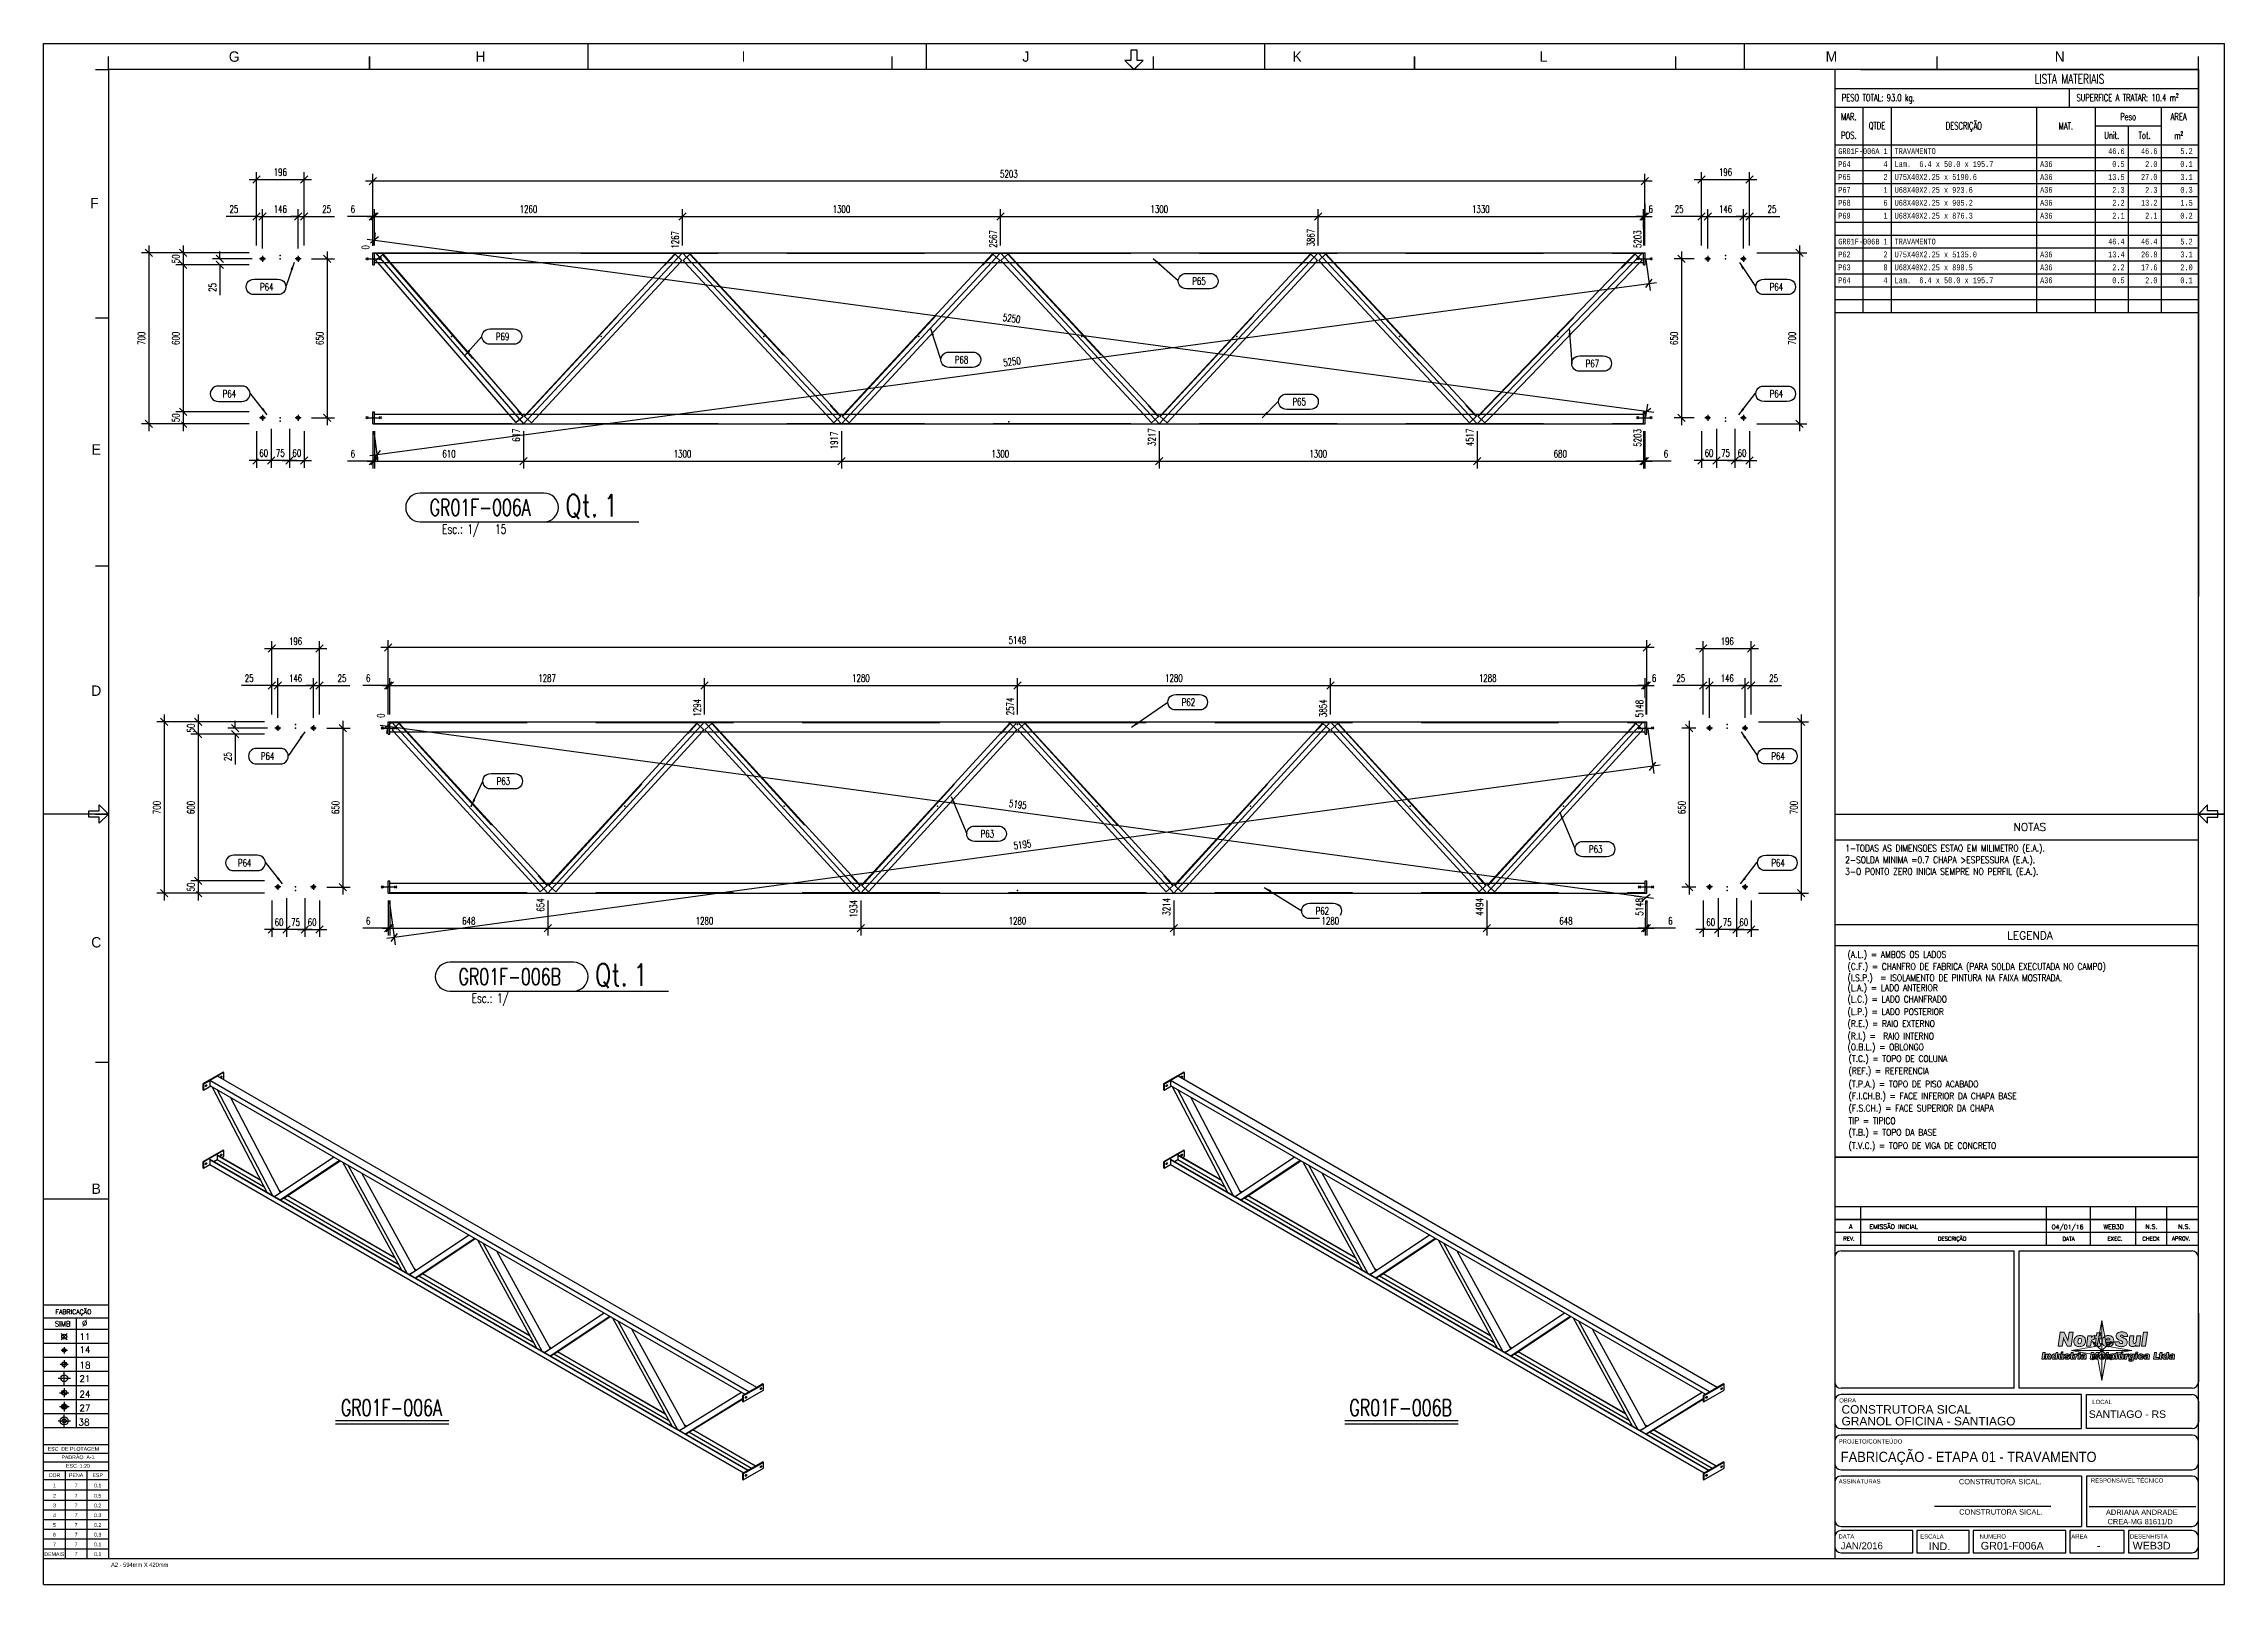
# Paper-space layout 'Layout1' of a CAD drawing. Extents: x 32 to 627, y 489 to 909.
# The model-space entities are those that its viewports show. They can reach past a viewport. Long polylines and large blocks are cut down to what shows.
import ezdxf
from ezdxf.enums import TextEntityAlignment as Align

# ---------------------------------------------------------------- set-up
doc = ezdxf.new("R2010")
doc.units = 0
doc.header["$LTSCALE"] = 10
doc.header["$MEASUREMENT"] = 0
doc.linetypes.add('DASHDOT', pattern=[1, 0.5, -0.25, 0, -0.25])
doc.linetypes.add('HIDDEN', pattern=[0.375, 0.25, -0.125])
doc.layers.get('0').update_dxf_attribs({"linetype": 'CONTINUOUS'})
doc.layers.get('Defpoints').update_dxf_attribs({"linetype": 'CONTINUOUS'})
for name, color, linetype in [('A', 2, 'DASHDOT'), ('Camada 1', 7, 'CONTINUOUS'), ('Carimbo - Cotrijal', 7, 'CONTINUOUS'), ('FORI', 7, 'CONTINUOUS'), ('FORIR', 4, 'CONTINUOUS'), ('G', 3, 'CONTINUOUS'), ('MARK_QTA', 4, 'CONTINUOUS'), ('MARK_SLOT', 6, 'CONTINUOUS'), ('PENA01', 3, 'CONTINUOUS'), ('POS', 3, 'CONTINUOUS'), ('POS_BOX', 6, 'CONTINUOUS'), ('SECT-CUT', 7, 'CONTINUOUS'), ('TR', 6, 'HIDDEN'), ('V', 60, 'CONTINUOUS')]:
    doc.layers.add(name, color=color, linetype=linetype)
doc.layers.get('V').off()
doc.styles.add('ARIAL', font='arial.ttf')
doc.styles.add('MARK', font='ROMANS', dxfattribs={"width": 0.7})
doc.styles.add('POS', font='ROMANS', dxfattribs={"width": 0.7})
doc.styles.add('ROMANS', font='romans.shx', dxfattribs={"width": 0.7})
doc.styles.add('Style-ENGINEERING', font='ENGINEERING.shx')
doc.styles.add('Style-INTL_ISO', font='INTL_ISO.shx')
doc.styles.add('tb1', font='romans.shx', dxfattribs={"width": 0.7, "height": 4})
doc.styles.add('tb2', font='romans.shx', dxfattribs={"width": 0.7, "height": 3})
doc.styles.add('tb3', font='monotxt.shx', dxfattribs={"width": 0.7, "height": 2.5})
doc.styles.add('TKS', font='tks_iso.shx')
doc.dimstyles.new('1-10', dxfattribs={"dimscale": 10, "dimtxt": 2, "dimasz": 2, "dimexe": 2, "dimexo": 2, "dimgap": 1, "dimtad": 1, "dimdec": 0, "dimzin": 0, "dimdsep": 46, "dimtxsty": 'ROMANS', "dimblk": 'OBLIQUE', "dimcen": 0, "dimdle": 2, "dimclrd": 1, "dimclre": 1, "dimclrt": 4, "dimadec": 0, "dimazin": 0, "dimtfac": 1, "dimtdec": 0, "dimtofl": 0, "dimtmove": 0, "dimatfit": 3, "dimfxl": 1, "dimtfill": 1, "dimtolj": 1, "dimtzin": 0, "dimarcsym": 0})
doc.dimstyles.new('1-15', dxfattribs={"dimscale": 15, "dimtxt": 2, "dimasz": 2, "dimexe": 2, "dimexo": 2, "dimgap": 1, "dimtad": 1, "dimdec": 0, "dimzin": 0, "dimdsep": 46, "dimtxsty": 'ROMANS', "dimblk": 'OBLIQUE', "dimcen": 0, "dimdle": 2, "dimclrd": 1, "dimclre": 1, "dimclrt": 4, "dimadec": 0, "dimazin": 0, "dimtfac": 1, "dimtdec": 0, "dimtofl": 0, "dimtmove": 0, "dimatfit": 3, "dimfxl": 1, "dimtfill": 1, "dimtolj": 1, "dimtzin": 0, "dimarcsym": 0})

psp = doc.layouts.get("Layout1")

# ---------------------------------------------------------------- texts
at = {"color": 4, "style": 'MARK', "width": 0.7}
for s, p in [('GR01F-006A', (126.89, 537.15)), ('GR01F-006B', (402.1, 537.15))]:
    psp.add_text(s, height=4.5, dxfattribs=at).set_placement(p, align=Align.MIDDLE)
at = {"layer": 'Carimbo - Cotrijal', "color": 7, "linetype": 'Continuous', "style": 'Style-INTL_ISO'}
for s, p in [('G', (84.03, 905.47)), ('H', (151.21, 905.47)), ('I', (222.91, 905.47)), ('J', (299.91, 905.47)), ('K', (373.88, 905.47)), ('L', (441.05, 905.47)), ('F', (45.91, 865.51)), ('E', (46.42, 798.37)), ('D', (46.42, 732.62)), ('C', (46.42, 664.03)), ('B', (46.42, 596.86))]:
    psp.add_text(s, height=2.83, dxfattribs=at).set_placement(p, align=Align.MIDDLE_CENTER)
at = {"layer": 'Carimbo - Cotrijal', "color": 12, "linetype": 'Continuous', "style": 'ROMANS'}
for s, height, p in [('A', 1.24, (524.83, 586.53)), ('04/01/16', 1.237, (583.97, 586.41)), ('WEB3D', 1.237, (596.51, 586.49)), ('N.S.', 1.237, (606.83, 586.52)), ('N.S.', 1.237, (615.76, 586.52))]:
    psp.add_text(s, height=height, dxfattribs=at).set_placement(p, align=Align.MIDDLE_CENTER)
psp.add_text('EMISSÃO INICIAL', height=1.2374, dxfattribs=at).set_placement((529.94, 586.52), align=Align.MIDDLE_LEFT)
at = {"layer": 'Carimbo - Cotrijal', "color": 3, "linetype": 'Continuous', "style": 'ROMANS'}
for s, height, p in [('SIMB', 1.367, (35.13, 559.34)), ('FABRICAÇÃO', 1.226, (35.32, 562.68)), ('∅', 1.77, (42.51, 559.34)), ('11', 1.768, (41.81, 555.62)), ('14', 1.768, (41.81, 552.09)), ('18', 1.768, (41.81, 547.88)), ('21', 1.768, (41.81, 544.2)), ('24', 1.768, (41.81, 539.96)), ('27', 1.768, (41.81, 536.2)), ('38', 1.768, (41.57, 532.33))]:
    psp.add_text(s, height=height, dxfattribs=at).set_placement(p)
at = {"layer": 'Carimbo - Cotrijal', "style": 'TKS'}
for s, height, p in [('ESC. DE PLOTAGEM', 1.0311, (40.18, 525.92)), ('PADRÃO: A-1', 1.0311, (41.43, 523.65)), ('COR', 1.031, (35.03, 518.75)), ('ESC.:1:20', 1.031, (41.43, 521.29)), ('PENA', 1.031, (40.92, 518.75)), ('ESP', 1.031, (46.81, 518.75)), ('2', 1.03, (35.03, 513.15)), ('1', 1.03, (35.03, 515.95)), ('7', 1.03, (40.92, 515.95)), ('7', 1.03, (40.92, 513.15)), ('0.1', 1.031, (46.81, 515.95)), ('0.5', 1.031, (46.81, 513.15)), ('4', 1.03, (35.03, 507.84)), ('3', 1.03, (35.03, 510.5)), ('5', 1.03, (35.03, 505.19)), ('7', 1.03, (40.92, 510.5)), ('7', 1.03, (40.92, 507.84)), ('7', 1.03, (40.92, 505.19)), ('0.2', 1.031, (46.81, 510.5)), ('0.3', 1.031, (46.81, 507.84)), ('0.2', 1.031, (46.81, 505.19)), ('6', 1.03, (35.03, 502.54)), ('7', 1.03, (35.03, 499.89)), ('7', 1.03, (40.92, 502.54)), ('7', 1.03, (40.92, 499.89)), ('0.3', 1.031, (46.81, 502.54)), ('0.1', 1.031, (46.81, 499.89)), ('DEMAIS', 1.031, (35, 497.24)), ('7', 1.03, (40.92, 497.24)), ('0.1', 1.031, (46.81, 497.24))]:
    psp.add_text(s, height=height, dxfattribs=at).set_placement(p, align=Align.MIDDLE_CENTER)
at = {"layer": 'Carimbo - Cotrijal', "color": 3, "style": 'ARIAL', "width": 0.9}
psp.add_text('FABRICAÇÃO - ETAPA 01 - TRAVAMENTO', height=2.7886, dxfattribs=at).set_placement((522.11, 522.37))
at = {"layer": 'Carimbo - Cotrijal', "color": 3, "style": 'ARIAL'}
for s, p in [('IND.', (546.12, 498.34)), ('GR01-F006A', (560.29, 498.49))]:
    psp.add_text(s, height=2.084, dxfattribs=at).set_placement(p)
at = {"layer": 'Carimbo - Cotrijal', "color": 254, "linetype": 'Continuous', "style": 'Style-ENGINEERING'}
psp.add_text('A2 - 594mm X 420mm', height=1.1317, dxfattribs=at).set_placement((50.45, 494.34), align=Align.MIDDLE_LEFT)
at = {"layer": 'POS', "color": 4, "style": 'tb1', "width": 0.7}
psp.add_text('LISTA MATERIAIS', height=2.56, dxfattribs=at).set_placement((584.47, 899.37), align=Align.MIDDLE)
at = {"layer": 'POS', "color": 3, "style": 'tb2', "width": 0.7}
for s, p in [('PESO TOTAL: 93.0 kg.', (522.39, 894.25)), ('SUPERFICE A TRATAR: 10.4 m²', (586.39, 894.25))]:
    psp.add_text(s, height=1.92, dxfattribs=at).set_placement(p, align=Align.MIDDLE_LEFT)
for s, p in [('MAR.', (524.31, 889.13)), ('QTDE', (531.99, 886.57)), ('DESCRIÇÃO', (555.67, 886.57)), ('MAT.', (583.51, 886.57)), ('Peso', (600.47, 889.13)), ('AREA', (614.23, 889.13)), ('POS.', (524.31, 884.01)), ('Unit.', (595.99, 884.01)), ('Tot.', (604.95, 884.01)), ('m²', (614.23, 884.01))]:
    psp.add_text(s, height=1.92, dxfattribs=at).set_placement(p, align=Align.MIDDLE)
at = {"layer": 'POS', "color": 7, "style": 'tb3', "width": 0.7}
for s, p in [('GR01F-006A', (521.43, 879.69)), ('TRAVAMENTO', (536.79, 879.69)), ('P64', (521.43, 876.17)), ('Lam.  6.4 x 50.0 x 195.7', (536.79, 876.17)), ('A36', (576.47, 876.17)), ('P65', (521.43, 872.65)), ('P67', (521.43, 869.13)), ('U75X40X2.25 x 5190.6', (536.79, 872.65)), ('U68X40X2.25 x 923.6', (536.79, 869.13)), ('A36', (576.47, 872.65)), ('A36', (576.47, 869.13)), ('P68', (521.43, 865.61)), ('P69', (521.43, 862.09)), ('U68X40X2.25 x 905.2', (536.79, 865.61)), ('U68X40X2.25 x 876.3', (536.79, 862.09)), ('A36', (576.47, 865.61)), ('A36', (576.47, 862.09)), ('GR01F-006B', (521.43, 855.05)), ('P62', (521.43, 851.53)), ('TRAVAMENTO', (536.79, 855.05)), ('U75X40X2.25 x 5135.0', (536.79, 851.53)), ('A36', (576.47, 851.53)), ('P63', (521.43, 848.01)), ('P64', (521.43, 844.49)), ('U68X40X2.25 x 898.5', (536.79, 848.01)), ('Lam.  6.4 x 50.0 x 195.7', (536.79, 844.49)), ('A36', (576.47, 848.01)), ('A36', (576.47, 844.49))]:
    psp.add_text(s, height=1.6, dxfattribs=at).set_placement(p, align=Align.MIDDLE_LEFT)
for s, p in [('1', (534.87, 879.69)), ('46.6', (599.51, 879.69)), ('46.6', (608.47, 879.69)), ('5.2', (618.07, 879.69)), ('4', (534.87, 876.17)), ('0.5', (599.51, 876.17)), ('2.0', (608.47, 876.17)), ('0.1', (618.07, 876.17)), ('2', (534.87, 872.65)), ('1', (534.87, 869.13)), ('13.5', (599.51, 872.65)), ('2.3', (599.51, 869.13)), ('27.0', (608.47, 872.65)), ('2.3', (608.47, 869.13)), ('0.3', (618.07, 869.13)), ('3.1', (618.07, 872.65)), ('6', (534.87, 865.61)), ('1', (534.87, 862.09)), ('2.2', (599.51, 865.61)), ('2.1', (599.51, 862.09)), ('13.2', (608.47, 865.61)), ('2.1', (608.47, 862.09)), ('0.2', (618.07, 862.09)), ('1.5', (618.07, 865.61)), ('1', (534.87, 855.05)), ('2', (534.87, 851.53)), ('46.4', (599.51, 855.05)), ('13.4', (599.51, 851.53)), ('46.4', (608.47, 855.05)), ('26.8', (608.47, 851.53)), ('5.2', (618.07, 855.05)), ('3.1', (618.07, 851.53)), ('4', (534.87, 844.49)), ('8', (534.87, 848.01)), ('0.5', (599.51, 844.49)), ('2.2', (599.51, 848.01)), ('17.6', (608.47, 848.01)), ('2.0', (608.47, 844.49)), ('0.1', (618.07, 844.49)), ('2.0', (618.07, 848.01))]:
    psp.add_text(s, height=1.6, dxfattribs=at).set_placement(p, align=Align.MIDDLE_RIGHT)

msp = doc.modelspace()

# ---------------------------------------------------------------- blocks, each defined once
blk = doc.blocks.new('M12')
for p, q in [((-12, 0), (12, 0)), ((0, 12), (0, -12))]:
    blk.add_line(p, q)
at = {"color": 4, "const_width": 7.01}
blk.add_lwpolyline([(-3.5, 0, 1), (3.5, 0, 1)], format="xyb", close=True, dxfattribs=at)
at = {"color": 4}
blk.add_circle((0, 0), 7, dxfattribs=at)
at = {"flags": 1}
blk.add_attdef('TOLE', (12.4, -6.1), '', height=5.26, dxfattribs=at)
blk = doc.blocks.new('M16')
for p, q in [((-15.4, 0), (15.4, 0)), ((0, 15.4), (0, -15.4))]:
    blk.add_line(p, q)
at = {"color": 4, "const_width": 9.01}
blk.add_lwpolyline([(4.5, 0, 0.414214), (0, 4.5)], format="xyb", dxfattribs=at)
at = {"color": 4}
blk.add_circle((0, 0), 9, dxfattribs=at)
at = {"flags": 1}
blk.add_attdef('TOLE', (16.7, -8.3), '', height=5.26, dxfattribs=at)
blk = doc.blocks.new('M22')
for p, q in [((-22, 0), (22, 0)), ((0, 22), (0, -22))]:
    blk.add_line(p, q)
at = {"color": 4, "const_width": 12}
for points in [[(0, 6, 0.414214), (-6, 0, 0.414214)], [(0, -6, 0.414214), (6, 0, 0.414214)]]:
    blk.add_lwpolyline(points, format="xyb", dxfattribs=at)
blk.add_circle((0, 0), 12)
at = {"flags": 1}
blk.add_attdef('TOLE', (18, -13), '', height=5.26, dxfattribs=at)
blk = doc.blocks.new('M24')
for p, q in [((24, 0), (-24, 0)), ((0, 24), (0, -24))]:
    blk.add_line(p, q)
at = {"color": 4, "const_width": 7.5}
for points in [[(0, 4, 0.414214), (-4, 0, 0.414214)], [(0, -4, -0.414214), (-4, 0, -0.414214)]]:
    blk.add_lwpolyline(points, format="xyb", dxfattribs=at)
blk.add_circle((0, 0), 13.5)
at = {"layer": 'FORI'}
blk.add_circle((0, 0), 7.5, dxfattribs=at)
at = {"flags": 1}
blk.add_attdef('TOLE', (21, -9), '', height=5.26, dxfattribs=at)
blk = doc.blocks.new('carimbo nortesul')
at = {"lineweight": 0}
h = blk.add_hatch(color=163, dxfattribs=at)
h.dxf.hatch_style = 1
h.paths.add_polyline_path([(78.3, 47.8), (71.5, 47.8), (69.7, 36), (69.6, 34.9), (69.5, 33.3), (69.5, 33.3), (69.4, 34.7), (68.9, 36), (63.6, 47.8), (56.9, 47.8), (53.4, 24.7), (60.2, 24.7), (62, 36.6), (62, 37.5), (62.1, 38.6), (62.1, 39.2), (62.1, 39.1), (62.3, 37.7), (62.6, 36.7), (68, 24.7), (74.8, 24.7)])
h.paths.add_polyline_path([(79.3, 33.9), (79.2, 32.4), (79.4, 31), (79.6, 29.6), (80.1, 28.4), (80.8, 27.3), (81.7, 26.4), (82, 26.1), (83, 25.4), (84.2, 24.8), (85.5, 24.4), (86.9, 24.2), (88.4, 24.1), (89.9, 24.2), (91.3, 24.4), (92.6, 24.8), (93.8, 25.3), (94.9, 26), (95.8, 26.8), (96.6, 27.7), (97.3, 28.8), (97.8, 30), (98.2, 31.2), (98.4, 32.7), (98.5, 34.2), (98.4, 35.6), (98.1, 36.9), (97.7, 38.1), (97, 39.2), (96.1, 40.2), (95.8, 40.4), (94.8, 41.1), (93.7, 41.7), (92.4, 42.1), (91, 42.3), (89.5, 42.4), (88, 42.3), (86.6, 42.1), (85.3, 41.7), (84.1, 41.2), (83, 40.5), (82, 39.7), (81.2, 38.8), (80.5, 37.7), (80, 36.5), (79.6, 35.2)])
h.paths.add_polyline_path([(86.1, 34.7), (87.3, 37.3), (89.8, 37.9), (91.5, 36.7), (91.9, 33.6), (91.2, 30.5), (89.3, 28.7), (86.9, 29.1), (86.1, 30.6), (86, 32.2)], flags=16)
h.paths.add_polyline_path([(100.1, 24.7), (106.5, 24.7), (107.6, 32.3), (108.4, 34.8), (110.4, 35.9), (112.3, 35.7), (112.9, 35.7), (113.8, 42.2), (112.5, 42.2), (111.5, 42.1), (110.3, 41.5), (110, 41.3), (109, 40.5), (108.1, 39.3), (108.5, 41.7), (102.5, 41.7)])
h.paths.add_polyline_path([(114.6, 29.2), (114.6, 28.5), (114.6, 27.8), (115, 26.5), (115.9, 25.5), (116.7, 25), (118, 24.7), (119.5, 24.5), (119.9, 24.5), (121.3, 24.6), (121.8, 24.6), (123.2, 24.8), (123.8, 29.4), (121.2, 30), (121.2, 31.3), (122.2, 38), (124.8, 38), (125.3, 41.7), (122.7, 41.7), (123.5, 47), (117.1, 47), (116.4, 41.7), (114, 41.7), (113.4, 38), (115.8, 38)])
h.paths.add_polyline_path([(125.8, 33.7), (125.7, 32.2), (125.8, 30.9), (126.1, 29.5), (126.6, 28.3), (127.3, 27.3), (128.2, 26.3), (128.6, 26), (129.6, 25.3), (130.8, 24.8), (132, 24.4), (133.5, 24.2), (135, 24.1), (135.9, 24.2), (137.3, 24.3), (138.7, 24.6), (139.9, 25), (141, 25.6), (142, 26.3), (143, 27.3), (143.7, 28.4), (144.2, 29.7), (137.8, 29.7), (136.9, 28.6), (134.7, 28.2), (132.7, 29.4), (132.4, 31.8), (144.8, 31.8), (144.9, 32.6), (144.9, 33.5), (144.9, 34), (144.7, 35.5), (144.4, 36.9), (144, 38.1), (143.3, 39.2), (142.5, 40.1), (142.1, 40.4), (141.1, 41.1), (140, 41.7), (138.7, 42), (137.3, 42.3), (135.7, 42.4), (134.3, 42.3), (133, 42.1), (131.7, 41.7), (130.5, 41.1), (129.4, 40.4), (128.4, 39.6), (127.6, 38.6), (126.9, 37.5), (126.4, 36.3), (126, 35.1)])
h.paths.add_polyline_path([(132.7, 35.2), (133.2, 37), (135, 38.4), (137.5, 38), (139.1, 35.2)], flags=16)
h.paths.add_polyline_path([(159.1, 29.7), (156.5, 29.3), (154.3, 30.3), (153.9, 32.1), (146.8, 32.1), (146.8, 32.1), (146.9, 30.6), (147.2, 29.3), (147.7, 28.2), (148.5, 27.1), (149.5, 26.2), (150.4, 25.6), (151.5, 25.1), (152.7, 24.7), (154, 24.4), (155.5, 24.2), (157.1, 24.1), (158.1, 24.2), (159.7, 24.3), (161.1, 24.6), (162.3, 24.9), (163.4, 25.4), (164.4, 26.1), (165.1, 26.7), (165.9, 27.7), (166.5, 28.8), (166.9, 30.1), (167, 31.5), (167, 31.6), (166.8, 33), (166.4, 34.3), (165.7, 35.4), (165.2, 36), (164.2, 36.8), (163, 37.6), (161.6, 38.3), (159.2, 39.3), (155.6, 41.1), (156.6, 42.9), (158.5, 43.4), (160.4, 42.5), (161, 40.9), (167.9, 40.9), (167.7, 42), (167.4, 43.3), (166.8, 44.5), (166, 45.5), (165.1, 46.4), (164.7, 46.7), (163.6, 47.3), (162.5, 47.8), (161.1, 48.1), (159.7, 48.3), (158.1, 48.4), (157.7, 48.4), (156.2, 48.3), (154.8, 48), (153.5, 47.7), (152.3, 47.2), (151.4, 46.5), (150.9, 46.2), (150.1, 45.2), (149.4, 44.1), (149, 42.8), (148.9, 41.4), (148.9, 41.2), (149.1, 39.8), (149.6, 38.5), (150.4, 37.4), (150.9, 37), (151.8, 36.3), (152.9, 35.5), (154.3, 34.8), (155.9, 34.1), (158.1, 33.1), (160.1, 31.5)])
h.paths.add_polyline_path([(170.3, 27.9), (170.8, 26.8), (171.6, 25.8), (171.9, 25.4), (173, 24.8), (174.3, 24.4), (175.7, 24.2), (176.2, 24.2), (177.6, 24.5), (178.9, 24.9), (179.4, 25.2), (180.5, 26), (181.4, 27), (181.2, 24.7), (187.2, 24.7), (189.6, 41.7), (183.1, 41.7), (181.5, 30.7), (179.4, 29.1), (177.2, 30), (176.8, 31.6), (176.9, 32.6), (178.2, 41.7), (171.6, 41.7), (170.2, 31.5), (170.1, 30.8), (170.1, 30), (170.1, 29.4)])
h.paths.add_polyline_path([(190.7, 24.7), (197.3, 24.7), (200.4, 47.8), (193.9, 47.8)])
h = blk.add_hatch(color=163, dxfattribs=at)
h.dxf.hatch_style = 1
h.paths.add_polyline_path([(31.9, 14.8), (28.3, 14.8), (26.6, 3.5), (30.2, 3.5)])
h.paths.add_polyline_path([(41.5, 10.7), (41, 11.4), (40.8, 11.6), (40, 12), (39, 12.1), (38.4, 12.1), (37.5, 11.8), (37, 11.4), (36.2, 10.8), (36.4, 11.9), (33.4, 11.9), (32.2, 3.5), (35.4, 3.5), (36.1, 8), (36.2, 8.5), (36.5, 9.2), (36.6, 9.3), (37.5, 9.6), (38.2, 9.4), (38.5, 8.7), (38.5, 8.5), (38.5, 8.3), (37.8, 3.5), (41, 3.5), (41.7, 8.3), (41.8, 9), (41.8, 9.4), (41.8, 9.8)])
h.paths.add_polyline_path([(53.1, 14.8), (49.9, 14.8), (49.3, 11), (49, 11.3), (48.3, 11.9), (47.8, 12), (46.9, 12.2), (46.4, 12.1), (45.6, 11.9), (44.8, 11.4), (44.1, 10.8), (43.6, 10), (43.2, 9.2), (43, 8.2), (43, 7.2), (43, 7), (43.1, 6), (43.4, 5.1), (43.8, 4.4), (44.4, 3.8), (45.2, 3.4), (46.2, 3.3), (46.8, 3.4), (47.7, 3.6), (48.1, 3.9), (48.8, 4.6), (48.7, 3.5), (51.6, 3.5)])
h.paths.add_polyline_path([(46.9, 9.4), (47.8, 9.7), (47.9, 9.7), (48.7, 9.3), (48.8, 9.1), (49, 8.1), (48.9, 7.2), (48.5, 6.4), (48.2, 6), (47.3, 5.7), (47.2, 5.7), (46.4, 6.1), (46.3, 6.3), (46.1, 7.2), (46.2, 8.2), (46.6, 9)], flags=16)
h.paths.add_polyline_path([(57.7, 11.9), (54.5, 11.9), (53.8, 6.9), (53.7, 6.5), (53.7, 6.1), (53.7, 5.7), (54, 4.8), (54.5, 4), (54.7, 3.8), (55.5, 3.4), (56.5, 3.3), (57.2, 3.4), (58, 3.6), (58.6, 4), (59.3, 4.7), (59.2, 3.5), (62.1, 3.5), (63.3, 11.9), (60.1, 11.9), (59.4, 7.3), (59.4, 7), (59, 6.2), (58.9, 6.2), (58.1, 5.9), (57.3, 6.1), (57, 6.8), (57.1, 7.1), (57.1, 7.4)])
h.paths.add_polyline_path([(61.8, 15.7), (59.4, 15.7), (57.6, 12.9), (58.8, 12.9)])
h.paths.add_polyline_path([(67.6, 9.8), (67.8, 10.3), (68.5, 10.4), (69.2, 10.2), (69.6, 9.5), (72.5, 9.5), (72.4, 10), (72, 10.9), (71.4, 11.5), (71.3, 11.6), (70.5, 11.9), (69.6, 12.1), (68.5, 12.2), (68.2, 12.2), (67.2, 12.1), (66.3, 11.8), (65.6, 11.5), (65.2, 11.2), (64.7, 10.5), (64.5, 9.6), (64.5, 9.5), (64.7, 8.9), (65.1, 8.3), (65.8, 7.8), (66.7, 7.3), (67.9, 6.8), (68, 6.7), (68.8, 6.3), (69, 5.9), (68.8, 5.4), (68.1, 5.2), (67.2, 5.5), (66.9, 6.4), (63.9, 6.4), (63.9, 6.3), (64, 5.5), (64.3, 4.7), (65, 4.1), (65.3, 3.9), (66.1, 3.5), (67, 3.4), (68.1, 3.3), (68.5, 3.3), (69.6, 3.4), (70.5, 3.7), (71.2, 4.1), (71.7, 4.5), (72.1, 5.3), (72.2, 6.3), (72.2, 6.4), (71.9, 7.3), (71.8, 7.5), (71.1, 8.1), (70.5, 8.4), (69.5, 8.7), (68.9, 8.9), (68.7, 9), (67.9, 9.3)])
h.paths.add_polyline_path([(77.5, 10), (78.7, 10), (79, 11.9), (77.7, 11.9), (78.1, 14.4), (75, 14.4), (74.6, 11.9), (73.4, 11.9), (73.2, 10), (74.3, 10), (73.8, 6.3), (73.7, 5.8), (73.7, 5.4), (73.7, 5), (73.9, 4.4), (74.3, 4), (74.8, 3.7), (75.4, 3.5), (76.1, 3.4), (76.3, 3.4), (77, 3.5), (77.2, 3.5), (77.9, 3.6), (78.3, 6), (78.1, 6), (77.9, 6), (77.8, 6), (77.2, 6.1), (77, 6.6), (77, 6.7), (77, 6.8)])
h.paths.add_polyline_path([(85.8, 12.1), (85.7, 12.1), (85.4, 12.1), (85.3, 12.1), (84.7, 12), (84.1, 11.8), (83.9, 11.7), (83.5, 11.3), (83, 10.7), (83.2, 11.9), (80.2, 11.9), (79, 3.5), (82.2, 3.5), (82.7, 6.7), (82.8, 7.4), (83, 8.1), (83.3, 8.5), (83.3, 8.6), (83.9, 8.9), (84.6, 9), (85.1, 9), (85.3, 8.9)])
h.paths.add_polyline_path([(90.1, 11.9), (86.9, 11.9), (85.7, 3.5), (88.9, 3.5)])
h.paths.add_polyline_path([(90.5, 15.1), (87.3, 15.1), (87, 12.8), (90.2, 12.8)])
h.paths.add_polyline_path([(98.8, 11.5), (98.7, 11.6), (97.9, 11.9), (97, 12.1), (95.9, 12.2), (95.3, 12.2), (94.3, 12), (93.4, 11.8), (92.7, 11.5), (92.2, 11), (91.7, 10.3), (91.4, 9.4), (94.5, 9.4), (94.8, 10), (95.7, 10.2), (96.4, 10), (96.7, 9.5), (96.7, 9.4), (96.2, 9), (95.1, 8.7), (94.7, 8.7), (94, 8.6), (93, 8.4), (92.1, 8.1), (91.5, 7.7), (91.1, 7.4), (90.7, 6.6), (90.5, 5.6), (90.5, 5.6), (90.7, 4.6), (91.3, 3.9), (91.5, 3.8), (92.3, 3.4), (93.3, 3.3), (93.9, 3.3), (94.8, 3.5), (95.3, 3.8), (96.2, 4.3), (96.3, 3.5), (99.5, 3.5), (99.5, 3.8), (99.2, 4.1), (99.2, 4.6), (99.2, 4.9), (99.3, 5.3), (99.7, 8.3), (99.8, 9), (99.8, 9.5), (99.8, 10), (99.5, 10.9)])
h.paths.add_polyline_path([(96.4, 7.3), (96.3, 6.6), (95.9, 5.8), (95.6, 5.5), (94.7, 5.3), (94, 5.5), (93.8, 6), (94.1, 6.5), (95.1, 6.9), (95.5, 7)], flags=16)
h.paths.add_polyline_path([(116.6, 10.3), (116.9, 11), (117.2, 11.9), (115.7, 3.5), (118.9, 3.5), (120.5, 14.8), (116.1, 14.8), (113.4, 8.7), (113.2, 8.1), (113, 7.4), (113, 7.6), (113, 7.9), (113, 8.3), (113, 8.7), (112.2, 14.8), (107.8, 14.8), (106.2, 3.5), (109.4, 3.5), (110.3, 11.9), (110.4, 11), (110.4, 10.4), (111.3, 3.5), (113.8, 3.5)])
h.paths.add_polyline_path([(130.3, 8.8), (130.1, 9.5), (129.9, 10.1), (129.6, 10.6), (129.2, 11.1), (129, 11.2), (128.5, 11.6), (128, 11.8), (127.3, 12), (126.6, 12.1), (125.9, 12.2), (125.2, 12.2), (124.5, 12), (123.9, 11.8), (123.3, 11.6), (122.8, 11.2), (122.3, 10.8), (121.9, 10.3), (121.6, 9.8), (121.3, 9.2), (121.1, 8.6), (121, 7.9), (121, 7.2), (121, 6.6), (121.2, 5.9), (121.4, 5.3), (121.7, 4.8), (122.2, 4.3), (122.4, 4.2), (122.9, 3.9), (123.4, 3.6), (124.1, 3.4), (124.8, 3.3), (125.5, 3.3), (125.9, 3.3), (126.7, 3.3), (127.3, 3.5), (127.9, 3.7), (128.5, 4), (129, 4.3), (129.4, 4.8), (129.8, 5.4), (130, 6), (126.9, 6), (126.5, 5.5), (126.4, 5.4), (125.7, 5.3), (125.1, 5.4), (124.6, 5.7), (124.3, 6.2), (124.2, 6.9), (124.2, 7), (130.3, 7), (130.3, 7.4), (130.4, 7.8), (130.4, 8.1)])
h.paths.add_polyline_path([(124.4, 8.7), (124.6, 9.3), (124.9, 9.8), (125.3, 10), (125.9, 10.2), (126.4, 10.1), (126.9, 9.8), (127.1, 9.4), (127.3, 8.7)], flags=16)
h.paths.add_polyline_path([(135.4, 10), (136.7, 10), (137, 11.9), (135.7, 11.9), (136.1, 14.4), (133, 14.4), (132.6, 11.9), (131.4, 11.9), (131.1, 10), (132.3, 10), (131.8, 6.3), (131.7, 5.8), (131.7, 5.4), (131.7, 5), (131.9, 4.4), (132.3, 4), (132.7, 3.7), (133.4, 3.5), (134.1, 3.4), (134.3, 3.4), (135, 3.5), (135.2, 3.5), (135.9, 3.6), (136.2, 6), (136.1, 6), (135.8, 6), (135.8, 6), (135.2, 6.1), (134.9, 6.6), (135, 6.7), (135, 6.8)])
h.paths.add_polyline_path([(146.1, 8.3), (146.2, 9), (146.2, 9.5), (146.1, 10), (145.8, 10.9), (145.2, 11.5), (145, 11.6), (144.3, 11.9), (143.4, 12.1), (142.3, 12.2), (141.7, 12.2), (140.7, 12), (139.8, 11.8), (139.1, 11.5), (138.5, 11), (138, 10.3), (137.8, 9.4), (140.9, 9.4), (141.2, 10), (142, 10.2), (142.8, 10), (143, 9.5), (143, 9.4), (142.6, 9), (141.4, 8.7), (141, 8.7), (140.4, 8.6), (139.3, 8.4), (138.4, 8.1), (137.8, 7.7), (137.4, 7.4), (137, 6.6), (136.9, 5.6), (136.9, 5.6), (137.1, 4.6), (137.6, 3.9), (137.8, 3.8), (138.6, 3.4), (139.6, 3.3), (140.2, 3.3), (141.1, 3.5), (141.7, 3.8), (142.5, 4.3), (142.6, 3.5), (145.8, 3.5), (145.8, 3.8), (145.6, 4.1), (145.5, 4.6), (145.5, 4.9), (145.6, 5.3)])
h.paths.add_polyline_path([(140.5, 6.5), (141.4, 6.9), (141.9, 7), (142.8, 7.3), (142.7, 6.6), (142.3, 5.8), (141.9, 5.5), (141, 5.3), (140.4, 5.5), (140.2, 6)], flags=16)
h.paths.add_polyline_path([(151.9, 14.8), (148.7, 14.8), (147.2, 3.5), (150.4, 3.5)])
h.paths.add_polyline_path([(156.5, 11.9), (153.3, 11.9), (152.6, 6.9), (152.5, 6.5), (152.5, 6.1), (152.5, 5.7), (152.7, 4.8), (153.2, 4), (153.5, 3.8), (154.3, 3.4), (155.3, 3.3), (155.9, 3.4), (156.8, 3.6), (157.4, 4), (158.1, 4.7), (158, 3.5), (160.9, 3.5), (162.1, 11.9), (158.9, 11.9), (158.2, 7.3), (158.1, 7), (157.8, 6.2), (157.7, 6.2), (156.8, 5.9), (156.1, 6.1), (155.8, 6.8), (155.8, 7.1), (155.8, 7.4)])
h.paths.add_polyline_path([(160.6, 15.7), (158.2, 15.7), (156.4, 12.9), (157.6, 12.9)])
h.paths.add_polyline_path([(166.9, 8.5), (166.9, 8.6), (167.5, 8.9), (168.2, 9), (168.7, 9), (168.9, 8.9), (169.4, 12.1), (169.3, 12.1), (169, 12.1), (168.9, 12.1), (168.3, 12), (167.7, 11.8), (167.5, 11.7), (167, 11.3), (166.6, 10.7), (166.8, 11.9), (163.8, 11.9), (162.6, 3.5), (165.8, 3.5), (166.3, 6.7), (166.4, 7.4), (166.6, 8.1)])
h.paths.add_polyline_path([(179, 11.9), (176.2, 11.9), (176.1, 10.7), (175.7, 11.3), (175, 11.8), (174.4, 12), (173.4, 12.2), (172.9, 12.1), (172, 11.9), (171.3, 11.4), (170.6, 10.8), (170.6, 10.7), (170.1, 10), (169.7, 9.2), (169.5, 8.2), (169.4, 7.2), (169.4, 7.2), (169.5, 6.2), (169.8, 5.3), (170.3, 4.6), (170.9, 4.1), (171.7, 3.8), (172.7, 3.6), (173, 3.6), (173.9, 3.9), (174.1, 4), (174.9, 4.6), (174.9, 4.4), (174.7, 3.3), (174.4, 2.6), (174.1, 2.3), (173.3, 2), (172.6, 2.2), (172.3, 2.6), (169.2, 2.6), (169.2, 2.2), (169.6, 1.4), (170.3, 0.8), (170.4, 0.7), (171.1, 0.4), (172.1, 0.2), (173.1, 0.2), (173.5, 0.2), (174.5, 0.3), (175.3, 0.4), (176.1, 0.8), (176.8, 1.3), (177.1, 1.6), (177.6, 2.5), (177.6, 2.6), (177.8, 3.4), (178, 4.5)])
h.paths.add_polyline_path([(173.1, 9.1), (173.3, 9.4), (174.1, 9.7), (174.4, 9.7), (175.1, 9.3), (175.3, 9.1), (175.5, 8.2), (175.4, 7.4), (175.1, 6.6), (174.8, 6.3), (173.9, 6), (173.8, 6), (173, 6.4), (172.9, 6.5), (172.6, 7.5), (172.7, 8.3)], flags=16)
h.paths.add_polyline_path([(184.1, 11.9), (180.9, 11.9), (179.6, 3.5), (182.9, 3.5)])
h.paths.add_polyline_path([(184.5, 15.1), (181.3, 15.1), (180.9, 12.8), (184.2, 12.8)])
h.paths.add_polyline_path([(188.5, 9.2), (188.8, 9.6), (189.7, 9.9), (190.5, 9.6), (190.8, 8.7), (193.9, 8.7), (193.9, 8.8), (193.8, 9.8), (193.4, 10.6), (192.8, 11.3), (192.4, 11.5), (191.6, 11.9), (190.7, 12.1), (189.6, 12.2), (189.5, 12.2), (188.5, 12.1), (187.6, 11.8), (186.8, 11.4), (186.1, 10.8), (186, 10.7), (185.5, 10), (185.1, 9.2), (184.9, 8.2), (184.8, 7.2), (184.8, 6.8), (185, 5.8), (185.4, 5), (186, 4.3), (186.5, 4), (187.3, 3.6), (188.2, 3.3), (189.2, 3.3), (189.7, 3.3), (190.7, 3.4), (191.5, 3.7), (192.3, 4.2), (192.5, 4.3), (193.1, 5), (193.5, 5.8), (193.8, 6.8), (190.6, 6.8), (190.6, 6.7), (190.2, 5.9), (189.3, 5.5), (189.1, 5.5), (188.3, 5.9), (188.2, 6.2), (188, 7.2), (188, 7.4), (188.2, 8.4)])
h.paths.add_polyline_path([(203.7, 8.3), (203.8, 9), (203.8, 9.5), (203.8, 10), (203.5, 10.9), (202.8, 11.5), (202.7, 11.6), (201.9, 11.9), (201, 12.1), (199.9, 12.2), (199.3, 12.2), (198.3, 12), (197.4, 11.8), (196.7, 11.5), (196.2, 11), (195.7, 10.3), (195.4, 9.4), (198.5, 9.4), (198.8, 10), (199.6, 10.2), (200.4, 10), (200.7, 9.5), (200.7, 9.4), (200.2, 9), (199.1, 8.7), (198.6, 8.7), (198, 8.6), (196.9, 8.4), (196.1, 8.1), (195.5, 7.7), (195.1, 7.4), (194.7, 6.6), (194.5, 5.6), (194.5, 5.6), (194.7, 4.6), (195.3, 3.9), (195.5, 3.8), (196.3, 3.4), (197.3, 3.3), (197.8, 3.3), (198.8, 3.5), (199.3, 3.8), (200.1, 4.3), (200.2, 3.5), (203.4, 3.5), (203.4, 3.8), (203.2, 4.1), (203.2, 4.6), (203.2, 4.9), (203.2, 5.3)])
h.paths.add_polyline_path([(198.1, 6.5), (199.1, 6.9), (199.5, 7), (200.4, 7.3), (200.3, 6.6), (199.9, 5.8), (199.5, 5.5), (198.6, 5.3), (198, 5.5), (197.8, 6)], flags=16)
h.paths.add_polyline_path([(219.3, 6.5), (214.2, 6.5), (215.5, 14.8), (211.9, 14.8), (210.2, 3.5), (218.9, 3.5)])
h.paths.add_polyline_path([(224.6, 6), (224.4, 6), (224.2, 6), (224.1, 6), (223.5, 6.1), (223.3, 6.6), (223.3, 6.7), (223.3, 6.8), (223.8, 10), (225, 10), (225.3, 11.9), (224, 11.9), (224.4, 14.4), (221.3, 14.4), (220.9, 11.9), (219.8, 11.9), (219.5, 10), (220.7, 10), (220.1, 6.3), (220.1, 5.8), (220, 5.4), (220.1, 5), (220.2, 4.4), (220.7, 4), (221.1, 3.7), (221.7, 3.5), (222.4, 3.4), (222.6, 3.4), (223.3, 3.5), (223.6, 3.5), (224.3, 3.6)])
h.paths.add_polyline_path([(235.7, 14.8), (232.5, 14.8), (231.9, 11), (231.6, 11.3), (230.9, 11.9), (230.4, 12), (229.5, 12.2), (229, 12.1), (228.1, 11.9), (227.4, 11.4), (226.7, 10.8), (226.2, 10), (225.8, 9.2), (225.6, 8.2), (225.5, 7.2), (225.5, 7), (225.7, 6), (226, 5.1), (226.4, 4.4), (227, 3.8), (227.8, 3.4), (228.8, 3.3), (229.3, 3.4), (230.2, 3.6), (230.7, 3.9), (231.4, 4.6), (231.3, 3.5), (234.1, 3.5)])
h.paths.add_polyline_path([(228.7, 7.2), (228.8, 8.2), (229.2, 9), (229.5, 9.4), (230.3, 9.7), (230.5, 9.7), (231.3, 9.3), (231.4, 9.1), (231.6, 8.1), (231.5, 7.2), (231.1, 6.4), (230.8, 6), (229.9, 5.7), (229.8, 5.7), (229, 6.1), (228.9, 6.3)], flags=16)
h.paths.add_polyline_path([(245, 8.3), (245.1, 9), (245.1, 9.5), (245.1, 10), (244.8, 10.9), (244.1, 11.5), (244, 11.6), (243.2, 11.9), (242.3, 12.1), (241.2, 12.2), (240.6, 12.2), (239.6, 12), (238.7, 11.8), (238, 11.5), (237.4, 11), (236.9, 10.3), (236.7, 9.4), (239.8, 9.4), (240.1, 10), (240.9, 10.2), (241.7, 10), (242, 9.5), (242, 9.4), (241.5, 9), (240.4, 8.7), (239.9, 8.7), (239.3, 8.6), (238.2, 8.4), (237.4, 8.1), (236.8, 7.7), (236.4, 7.4), (236, 6.6), (235.8, 5.6), (235.8, 5.6), (236, 4.6), (236.6, 3.9), (236.7, 3.8), (237.5, 3.4), (238.5, 3.3), (239.1, 3.3), (240, 3.5), (240.6, 3.8), (241.4, 4.3), (241.5, 3.5), (244.7, 3.5), (244.7, 3.8), (244.5, 4.1), (244.5, 4.6), (244.5, 4.9), (244.5, 5.3)])
h.paths.add_polyline_path([(239.1, 6), (239.4, 6.5), (240.4, 6.9), (240.8, 7), (241.7, 7.3), (241.6, 6.6), (241.2, 5.8), (240.8, 5.5), (239.9, 5.3), (239.3, 5.5)], flags=16)
at = {"color": 163, "lineweight": 0}
for p, q in [((89.5, 42.4), (89.5, 42.4)), ((126.9, 6), (126.9, 6))]:
    blk.add_line(p, q, dxfattribs=at)
for points in [[(69.6, 34.8), (69.6, 34.7), (69.5, 33.3), (69.5, 33.3), (69.4, 34.7), (69.4, 34.7), (68.9, 36), (63.6, 47.8), (56.9, 47.8), (53.4, 24.7), (60.2, 24.7), (62, 36.6), (62, 37.5), (62.1, 38.6), (62.1, 39.2), (62.1, 39.1), (62.3, 37.7), (62.6, 36.7), (68, 24.7), (74.8, 24.7), (78.3, 47.8), (71.5, 47.8), (69.7, 36)], [(86.6, 42.1), (85.3, 41.7), (84.1, 41.2), (83, 40.5), (82, 39.7), (81.2, 38.8), (80.5, 37.7), (80, 36.5), (79.6, 35.2), (79.3, 33.9), (79.2, 32.4), (79.4, 31), (79.6, 29.6), (80.1, 28.4), (80.8, 27.3), (81.7, 26.4), (82, 26.1), (83, 25.4), (84.2, 24.8), (85.5, 24.4), (86.9, 24.2), (88.4, 24.1), (88.4, 24.1), (89.9, 24.2), (91.3, 24.4), (92.6, 24.8), (93.8, 25.3), (94.9, 26), (95.8, 26.8), (96.6, 27.7), (97.3, 28.8), (97.8, 30), (98.2, 31.2), (98.4, 32.7), (98.5, 34.2), (98.4, 35.6), (98.1, 36.9), (97.7, 38.1), (97, 39.2), (96.1, 40.2), (95.8, 40.4), (94.8, 41.1), (93.7, 41.7), (92.4, 42.1), (91, 42.3), (89.5, 42.4), (88, 42.3)], [(90.1, 37.7), (91.2, 36.9), (91.6, 35.8), (91.8, 34.3), (91.8, 34.3), (91.7, 32.7), (91.4, 31.4), (90.9, 30.3), (90.7, 30), (89.7, 29.1), (88.5, 28.8), (87.6, 29), (86.6, 29.6), (86.1, 30.6), (86, 32.1), (86, 32.4), (86.1, 33.9), (86.4, 35.2), (86.8, 36.3), (87.1, 36.6), (88, 37.5), (89.3, 37.8)], [(110.3, 41.5), (110, 41.3), (109, 40.5), (108.1, 39.3), (108.5, 41.7), (102.5, 41.7), (100.1, 24.7), (106.5, 24.7), (107.5, 31.2), (107.7, 32.6), (108.1, 34), (108.7, 34.9), (108.8, 35), (109.9, 35.6), (111.4, 35.8), (112.3, 35.7), (112.9, 35.7), (113.8, 42.2), (113.7, 42.2), (113, 42.3), (112.9, 42.3), (111.5, 42.1)], [(114.6, 28.5), (114.6, 27.8), (115, 26.5), (115.9, 25.5), (116.7, 25), (118, 24.7), (119.5, 24.5), (119.9, 24.5), (121.3, 24.6), (121.8, 24.6), (123.2, 24.8), (123.9, 29.7), (123.6, 29.6), (123.1, 29.6), (123, 29.6), (121.7, 29.9), (121.2, 30.9), (121.2, 31.2), (121.2, 31.4), (122.2, 38), (124.8, 38), (125.3, 41.7), (122.7, 41.7), (123.5, 47), (117.1, 47), (116.4, 41.7), (114, 41.7), (113.4, 38), (115.8, 38), (114.8, 30.3), (114.6, 29.3)], [(143, 27.3), (143.7, 28.4), (144.2, 29.7), (137.8, 29.7), (137.8, 29.7), (137, 28.7), (136.7, 28.6), (135.3, 28.3), (134.2, 28.5), (133.1, 29.1), (132.6, 30), (132.4, 31.5), (132.4, 31.8), (144.8, 31.8), (144.9, 32.6), (144.9, 33.5), (144.9, 34), (144.7, 35.5), (144.4, 36.9), (144, 38.1), (143.3, 39.2), (142.5, 40.1), (142.1, 40.4), (141.1, 41.1), (140, 41.7), (138.7, 42), (137.3, 42.3), (135.7, 42.4), (134.3, 42.3), (133, 42.1), (131.7, 41.7), (130.5, 41.1), (129.4, 40.4), (128.4, 39.6), (127.6, 38.6), (126.9, 37.5), (126.4, 36.3), (126, 35.1), (125.8, 33.7), (125.7, 32.2), (125.8, 30.9), (126.1, 29.5), (126.6, 28.3), (127.3, 27.3), (128.2, 26.3), (128.6, 26), (129.6, 25.3), (130.8, 24.8), (132, 24.4), (133.5, 24.2), (135, 24.1), (135.9, 24.2), (137.3, 24.3), (138.7, 24.6), (139.9, 25), (141, 25.6), (142, 26.3)], [(133, 36.4), (133.7, 37.4), (134.5, 38), (135.8, 38.3), (136.7, 38.1), (137.8, 37.4), (138.3, 36.6), (138.5, 35.2), (132.7, 35.2)], [(155.9, 29.5), (154.8, 30.1), (154.2, 30.7), (153.9, 32), (153.9, 32.1), (146.8, 32.1), (146.8, 32.1), (146.9, 30.6), (147.2, 29.3), (147.7, 28.2), (148.5, 27.1), (149.5, 26.2), (150.4, 25.6), (151.5, 25.1), (152.7, 24.7), (154, 24.4), (155.5, 24.2), (157.1, 24.1), (158.1, 24.2), (159.7, 24.3), (161.1, 24.6), (162.3, 24.9), (163.4, 25.4), (164.4, 26.1), (165.1, 26.7), (165.9, 27.7), (166.5, 28.8), (166.9, 30.1), (167, 31.5), (167, 31.6), (166.8, 33), (166.4, 34.3), (165.7, 35.4), (165.2, 36), (164.2, 36.8), (163, 37.6), (161.6, 38.3), (160.8, 38.6), (159.4, 39.2), (158.8, 39.5), (157.2, 40.3), (156.2, 41), (155.9, 41.6), (156.5, 42.8), (156.7, 42.9), (158, 43.2), (159, 43.1), (160.1, 42.7), (160.5, 42.2), (161, 40.9), (167.9, 40.9), (167.7, 42), (167.4, 43.3), (166.8, 44.5), (166, 45.5), (165.1, 46.4), (164.7, 46.7), (163.6, 47.3), (162.5, 47.8), (161.1, 48.1), (159.7, 48.3), (158.1, 48.4), (157.7, 48.4), (156.2, 48.3), (154.8, 48), (153.5, 47.7), (152.3, 47.2), (151.4, 46.5), (150.9, 46.2), (150.1, 45.2), (149.4, 44.1), (149, 42.8), (148.9, 41.4), (148.9, 41.2), (149.1, 39.8), (149.6, 38.5), (150.4, 37.4), (150.9, 37), (151.8, 36.3), (152.9, 35.5), (154.3, 34.8), (155.9, 34.1), (157, 33.6), (158.5, 32.8), (159.5, 32), (159.8, 31.2), (159.8, 31), (159.2, 29.9), (158.8, 29.6), (157.3, 29.4)], [(180.3, 29.8), (178.9, 29.4), (178.5, 29.5), (177.3, 30), (177.2, 30.2), (176.8, 31.5), (176.8, 32.1), (176.9, 32.6), (178.2, 41.7), (171.6, 41.7), (170.2, 31.5), (170.1, 30.8), (170.1, 30), (170.1, 29.4), (170.3, 27.9), (170.8, 26.8), (171.6, 25.8), (171.9, 25.4), (173, 24.8), (174.3, 24.4), (175.7, 24.2), (176.2, 24.2), (177.6, 24.5), (178.9, 24.9), (179.4, 25.2), (180.5, 26), (181.4, 27), (181.2, 24.7), (187.2, 24.7), (189.6, 41.7), (183.1, 41.7), (181.7, 32.5), (181.4, 31.2), (180.8, 30.2)], [(190.7, 24.7), (190.7, 24.7), (197.3, 24.7), (200.4, 47.8), (193.9, 47.8)], [(26.6, 3.5), (26.6, 3.5), (30.2, 3.5), (31.9, 14.8), (28.3, 14.8)], [(33.4, 11.9), (32.2, 3.5), (35.4, 3.5), (36.1, 8), (36.2, 8.5), (36.5, 9.2), (36.6, 9.3), (37.5, 9.6), (38.2, 9.4), (38.5, 8.7), (38.5, 8.5), (38.5, 8.3), (37.8, 3.5), (41, 3.5), (41.7, 8.3), (41.8, 9), (41.8, 9.4), (41.8, 9.8), (41.5, 10.7), (41, 11.4), (40.8, 11.6), (40, 12), (39, 12.1), (38.4, 12.1), (37.5, 11.8), (37, 11.4), (36.2, 10.8), (36.4, 11.9)], [(43.2, 9.2), (43, 8.2), (43, 7.2), (43, 7), (43.1, 6), (43.4, 5.1), (43.8, 4.4), (44.4, 3.8), (45.2, 3.4), (46.2, 3.3), (46.8, 3.4), (47.7, 3.6), (48.1, 3.9), (48.8, 4.6), (48.7, 3.5), (51.6, 3.5), (53.1, 14.8), (49.9, 14.8), (49.3, 11), (49, 11.3), (48.3, 11.9), (47.8, 12), (46.9, 12.2), (46.4, 12.1), (45.6, 11.9), (44.8, 11.4), (44.1, 10.8), (44.1, 10.8), (43.6, 10)], [(47.2, 5.7), (46.4, 6.1), (46.3, 6.3), (46.1, 7.2), (46.2, 8.2), (46.6, 9), (46.9, 9.4), (47.8, 9.7), (47.9, 9.7), (48.7, 9.3), (48.8, 9.1), (49, 8.1), (48.9, 7.2), (48.5, 6.4), (48.2, 6), (47.3, 5.7)], [(57.3, 6.1), (57, 6.8), (57.1, 7.1), (57.1, 7.4), (57.7, 11.9), (54.5, 11.9), (53.8, 6.9), (53.7, 6.5), (53.7, 6.1), (53.7, 5.7), (54, 4.8), (54.5, 4), (54.7, 3.8), (55.5, 3.4), (56.5, 3.3), (57.2, 3.4), (58, 3.6), (58.6, 4), (59.3, 4.7), (59.2, 3.5), (62.1, 3.5), (63.3, 11.9), (60.1, 11.9), (59.4, 7.3), (59.4, 7), (59, 6.2), (58.9, 6.2), (58.1, 5.9)], [(59.4, 15.7), (57.6, 12.9), (58.8, 12.9), (61.8, 15.7)], [(64.5, 9.6), (64.5, 9.5), (64.7, 8.9), (65.1, 8.3), (65.8, 7.8), (66.7, 7.3), (67.9, 6.8), (68, 6.7), (68.8, 6.3), (69, 5.9), (68.8, 5.4), (68.1, 5.2), (67.2, 5.5), (67.2, 5.5), (66.9, 6.4), (63.9, 6.4), (63.9, 6.3), (64, 5.5), (64.3, 4.7), (65, 4.1), (65.3, 3.9), (66.1, 3.5), (67, 3.4), (68.1, 3.3), (68.5, 3.3), (69.6, 3.4), (70.5, 3.7), (71.2, 4.1), (71.7, 4.5), (72.1, 5.3), (72.2, 6.3), (72.2, 6.4), (71.9, 7.3), (71.8, 7.5), (71.1, 8.1), (70.5, 8.4), (69.5, 8.7), (68.9, 8.9), (68.7, 9), (67.9, 9.3), (67.6, 9.8), (67.8, 10.3), (68.5, 10.4), (69.2, 10.2), (69.5, 9.6), (69.5, 9.5), (72.5, 9.5), (72.4, 10), (72, 10.9), (71.4, 11.5), (71.3, 11.6), (70.5, 11.9), (69.6, 12.1), (68.5, 12.2), (68.2, 12.2), (67.2, 12.1), (66.3, 11.8), (65.6, 11.5), (65.2, 11.2), (64.7, 10.5)], [(77.2, 6.1), (77, 6.6), (77, 6.7), (77, 6.8), (77.5, 10), (78.7, 10), (79, 11.9), (77.7, 11.9), (78.1, 14.4), (75, 14.4), (74.6, 11.9), (73.4, 11.9), (73.2, 10), (74.3, 10), (73.8, 6.3), (73.7, 5.8), (73.7, 5.4), (73.7, 5), (73.9, 4.4), (74.3, 4), (74.8, 3.7), (75.4, 3.5), (76.1, 3.4), (76.3, 3.4), (77, 3.5), (77.2, 3.5), (77.9, 3.6), (78.3, 6), (78.1, 6), (77.9, 6), (77.8, 6)], [(84.1, 11.8), (83.9, 11.7), (83.5, 11.3), (83, 10.7), (83.2, 11.9), (80.2, 11.9), (79, 3.5), (82.2, 3.5), (82.7, 6.7), (82.8, 7.4), (83, 8.1), (83.3, 8.5), (83.3, 8.6), (83.9, 8.9), (84.6, 9), (85.1, 9), (85.3, 8.9), (85.8, 12.1), (85.7, 12.1), (85.4, 12.1), (85.3, 12.1), (84.7, 12)], [(86.9, 11.9), (85.7, 3.5), (88.9, 3.5), (90.1, 11.9)], [(87.3, 15.1), (87, 12.8), (90.2, 12.8), (90.5, 15.1)], [(91.7, 10.3), (91.4, 9.4), (94.5, 9.4), (94.8, 10), (95.7, 10.2), (96.4, 10), (96.7, 9.5), (96.7, 9.4), (96.2, 9), (95.1, 8.7), (94.7, 8.7), (94, 8.6), (93, 8.4), (92.1, 8.1), (91.5, 7.7), (91.1, 7.4), (90.7, 6.6), (90.5, 5.6), (90.5, 5.6), (90.7, 4.6), (91.3, 3.9), (91.5, 3.8), (92.3, 3.4), (93.3, 3.3), (93.9, 3.3), (94.8, 3.5), (95.3, 3.8), (96.2, 4.3), (96.3, 3.5), (99.5, 3.5), (99.5, 3.8), (99.2, 4.1), (99.2, 4.6), (99.2, 4.9), (99.3, 5.3), (99.7, 8.3), (99.8, 9), (99.8, 9.5), (99.8, 10), (99.5, 10.9), (98.8, 11.5), (98.7, 11.6), (97.9, 11.9), (97, 12.1), (95.9, 12.2), (95.3, 12.2), (94.3, 12), (93.4, 11.8), (92.7, 11.5), (92.2, 11)], [(94, 5.5), (93.8, 6), (94.1, 6.5), (95.1, 6.9), (95.5, 7), (96.4, 7.3), (96.3, 6.6), (95.9, 5.8), (95.6, 5.5), (94.7, 5.3)], [(113.8, 3.5), (116.6, 10.3), (116.9, 11), (117.2, 11.9), (115.7, 3.5), (118.9, 3.5), (120.5, 14.8), (116.1, 14.8), (113.4, 8.7), (113.2, 8.1), (113, 7.4), (113, 7.6), (113, 7.9), (113, 8.3), (113, 8.7), (112.2, 14.8), (107.8, 14.8), (106.2, 3.5), (109.4, 3.5), (110.3, 11.9), (110.4, 11), (110.4, 10.4), (111.3, 3.5)], [(129.4, 4.8), (129.8, 5.4), (130, 6), (126.9, 6), (126.5, 5.5), (126.4, 5.4), (125.7, 5.3), (125.1, 5.4), (124.6, 5.7), (124.3, 6.2), (124.2, 6.9), (124.2, 7), (130.3, 7), (130.3, 7.4), (130.4, 7.8), (130.4, 8.1), (130.3, 8.8), (130.1, 9.5), (129.9, 10.1), (129.6, 10.6), (129.2, 11.1), (129, 11.2), (128.5, 11.6), (128, 11.8), (127.3, 12), (126.6, 12.1), (125.9, 12.2), (125.2, 12.2), (124.5, 12), (123.9, 11.8), (123.3, 11.6), (122.8, 11.2), (122.3, 10.8), (121.9, 10.3), (121.6, 9.8), (121.3, 9.2), (121.1, 8.6), (121, 7.9), (121, 7.2), (121, 6.6), (121.2, 5.9), (121.4, 5.3), (121.7, 4.8), (122.2, 4.3), (122.4, 4.2), (122.9, 3.9), (123.4, 3.6), (124.1, 3.4), (124.8, 3.3), (125.5, 3.3), (125.9, 3.3), (126.7, 3.3), (127.3, 3.5), (127.9, 3.7), (128.5, 4), (129, 4.3)], [(124.6, 9.3), (124.9, 9.8), (125.3, 10), (125.9, 10.2), (126.4, 10.1), (126.9, 9.8), (127.1, 9.4), (127.3, 8.7), (124.4, 8.7)], [(135.2, 6.1), (134.9, 6.6), (135, 6.7), (135, 6.8), (135.4, 10), (136.7, 10), (137, 11.9), (135.7, 11.9), (136.1, 14.4), (133, 14.4), (132.6, 11.9), (131.4, 11.9), (131.1, 10), (132.3, 10), (131.8, 6.3), (131.7, 5.8), (131.7, 5.4), (131.7, 5), (131.9, 4.4), (132.3, 4), (132.7, 3.7), (133.4, 3.5), (134.1, 3.4), (134.3, 3.4), (135, 3.5), (135.2, 3.5), (135.9, 3.6), (136.2, 6), (136.1, 6), (135.8, 6), (135.8, 6)], [(138, 10.3), (137.8, 9.4), (140.9, 9.4), (141.2, 10), (142, 10.2), (142.8, 10), (143, 9.5), (143, 9.4), (142.6, 9), (141.4, 8.7), (141, 8.7), (140.4, 8.6), (139.3, 8.4), (138.4, 8.1), (137.8, 7.7), (137.4, 7.4), (137, 6.6), (136.9, 5.6), (136.9, 5.6), (137.1, 4.6), (137.6, 3.9), (137.8, 3.8), (138.6, 3.4), (139.6, 3.3), (140.2, 3.3), (141.1, 3.5), (141.7, 3.8), (142.5, 4.3), (142.6, 3.5), (145.8, 3.5), (145.8, 3.8), (145.6, 4.1), (145.5, 4.6), (145.5, 4.9), (145.6, 5.3), (146.1, 8.3), (146.2, 9), (146.2, 9.5), (146.1, 10), (145.8, 10.9), (145.2, 11.5), (145, 11.6), (144.3, 11.9), (143.4, 12.1), (142.3, 12.2), (141.7, 12.2), (140.7, 12), (139.8, 11.8), (139.1, 11.5), (138.5, 11)], [(140.4, 5.5), (140.2, 6), (140.5, 6.5), (141.4, 6.9), (141.9, 7), (142.8, 7.3), (142.7, 6.6), (142.3, 5.8), (141.9, 5.5), (141, 5.3)], [(147.2, 3.5), (147.2, 3.5), (150.4, 3.5), (151.9, 14.8), (148.7, 14.8)], [(156.1, 6.1), (155.8, 6.8), (155.8, 7.1), (155.8, 7.4), (156.5, 11.9), (153.3, 11.9), (152.6, 6.9), (152.5, 6.5), (152.5, 6.1), (152.5, 5.7), (152.7, 4.8), (153.2, 4), (153.5, 3.8), (154.3, 3.4), (155.3, 3.3), (155.9, 3.4), (156.8, 3.6), (157.4, 4), (158.1, 4.7), (158, 3.5), (160.9, 3.5), (162.1, 11.9), (158.9, 11.9), (158.2, 7.3), (158.1, 7), (157.8, 6.2), (157.7, 6.2), (156.8, 5.9)], [(158.2, 15.7), (156.4, 12.9), (157.6, 12.9), (160.6, 15.7)], [(162.6, 3.5), (165.8, 3.5), (166.3, 6.7), (166.4, 7.4), (166.6, 8.1), (166.9, 8.5), (166.9, 8.6), (167.5, 8.9), (168.2, 9), (168.7, 9), (168.9, 8.9), (169.4, 12.1), (169.3, 12.1), (169, 12.1), (168.9, 12.1), (168.3, 12), (167.7, 11.8), (167.5, 11.7), (167, 11.3), (166.6, 10.7), (166.8, 11.9), (163.8, 11.9)], [(173.3, 2), (172.6, 2.2), (172.3, 2.6), (169.2, 2.6), (169.2, 2.2), (169.6, 1.4), (170.3, 0.8), (170.4, 0.7), (171.1, 0.4), (172.1, 0.2), (173.1, 0.2), (173.5, 0.2), (174.5, 0.3), (175.3, 0.4), (176.1, 0.8), (176.8, 1.3), (177.1, 1.6), (177.6, 2.5), (177.6, 2.6), (177.8, 3.4), (178, 4.5), (179, 11.9), (176.2, 11.9), (176.1, 10.7), (175.7, 11.3), (175, 11.8), (174.4, 12), (173.4, 12.2), (172.9, 12.1), (172, 11.9), (171.3, 11.4), (170.6, 10.8), (170.6, 10.7), (170.1, 10), (169.7, 9.2), (169.5, 8.2), (169.4, 7.2), (169.4, 7.2), (169.5, 6.2), (169.8, 5.3), (170.3, 4.6), (170.9, 4.1), (171.7, 3.8), (172.7, 3.6), (173, 3.6), (173.9, 3.9), (174.1, 4), (174.9, 4.6), (174.9, 4.4), (174.7, 3.3), (174.4, 2.6), (174.1, 2.3)], [(173.8, 6), (173, 6.4), (172.9, 6.5), (172.6, 7.5), (172.7, 8.3), (173.1, 9.1), (173.3, 9.4), (174.1, 9.7), (174.4, 9.7), (175.1, 9.3), (175.3, 9.1), (175.5, 8.2), (175.4, 7.4), (175.1, 6.6), (174.8, 6.3), (173.9, 6)], [(180.9, 11.9), (179.6, 3.5), (182.9, 3.5), (184.1, 11.9)], [(181.3, 15.1), (180.9, 12.8), (184.2, 12.8), (184.5, 15.1)], [(185.1, 9.2), (184.9, 8.2), (184.8, 7.2), (184.8, 6.8), (185, 5.8), (185.4, 5), (186, 4.3), (186.5, 4), (187.3, 3.6), (188.2, 3.3), (189.2, 3.3), (189.7, 3.3), (190.7, 3.4), (191.5, 3.7), (192.3, 4.2), (192.5, 4.3), (193.1, 5), (193.5, 5.8), (193.8, 6.8), (190.6, 6.8), (190.6, 6.7), (190.2, 5.9), (190.1, 5.9), (189.3, 5.5), (189.1, 5.5), (188.3, 5.9), (188.2, 6.2), (188, 7.2), (188, 7.4), (188.2, 8.4), (188.5, 9.2), (188.8, 9.6), (189.7, 9.9), (190.5, 9.6), (190.5, 9.6), (190.8, 8.7), (193.9, 8.7), (193.9, 8.8), (193.8, 9.8), (193.4, 10.6), (192.8, 11.3), (192.4, 11.5), (191.6, 11.9), (190.7, 12.1), (189.6, 12.2), (189.5, 12.2), (188.5, 12.1), (187.6, 11.8), (186.8, 11.4), (186.1, 10.8), (186, 10.7), (185.5, 10)], [(195.7, 10.3), (195.4, 9.4), (198.5, 9.4), (198.8, 10), (199.6, 10.2), (200.4, 10), (200.7, 9.5), (200.7, 9.4), (200.2, 9), (199.1, 8.7), (198.6, 8.7), (198, 8.6), (196.9, 8.4), (196.1, 8.1), (195.5, 7.7), (195.1, 7.4), (194.7, 6.6), (194.5, 5.6), (194.5, 5.6), (194.7, 4.6), (195.3, 3.9), (195.5, 3.8), (196.3, 3.4), (197.3, 3.3), (197.8, 3.3), (198.8, 3.5), (199.3, 3.8), (200.1, 4.3), (200.2, 3.5), (203.4, 3.5), (203.4, 3.8), (203.2, 4.1), (203.2, 4.6), (203.2, 4.9), (203.2, 5.3), (203.7, 8.3), (203.8, 9), (203.8, 9.5), (203.8, 10), (203.5, 10.9), (202.8, 11.5), (202.7, 11.6), (201.9, 11.9), (201, 12.1), (199.9, 12.2), (199.3, 12.2), (198.3, 12), (197.4, 11.8), (196.7, 11.5), (196.2, 11)], [(198, 5.5), (197.8, 6), (198.1, 6.5), (199.1, 6.9), (199.5, 7), (200.4, 7.3), (200.3, 6.6), (199.9, 5.8), (199.5, 5.5), (198.6, 5.3)], [(211.9, 14.8), (210.2, 3.5), (218.9, 3.5), (219.3, 6.5), (214.2, 6.5), (215.5, 14.8)], [(220, 5.4), (220.1, 5), (220.2, 4.4), (220.7, 4), (221.1, 3.7), (221.7, 3.5), (222.4, 3.4), (222.6, 3.4), (223.3, 3.5), (223.6, 3.5), (224.3, 3.6), (224.6, 6), (224.4, 6), (224.2, 6), (224.1, 6), (223.5, 6.1), (223.3, 6.6), (223.3, 6.7), (223.3, 6.8), (223.8, 10), (225, 10), (225.3, 11.9), (224, 11.9), (224.4, 14.4), (221.3, 14.4), (220.9, 11.9), (219.8, 11.9), (219.5, 10), (220.7, 10), (220.1, 6.3), (220.1, 5.8)], [(225.8, 9.2), (225.6, 8.2), (225.5, 7.2), (225.5, 7), (225.7, 6), (226, 5.1), (226.4, 4.4), (227, 3.8), (227.8, 3.4), (228.8, 3.3), (229.3, 3.4), (230.2, 3.6), (230.7, 3.9), (231.4, 4.6), (231.3, 3.5), (234.1, 3.5), (235.7, 14.8), (232.5, 14.8), (231.9, 11), (231.6, 11.3), (230.9, 11.9), (230.4, 12), (229.5, 12.2), (229, 12.1), (228.1, 11.9), (227.4, 11.4), (226.7, 10.8), (226.7, 10.8), (226.2, 10)], [(229.8, 5.7), (229, 6.1), (228.9, 6.3), (228.7, 7.2), (228.8, 8.2), (229.2, 9), (229.5, 9.4), (230.3, 9.7), (230.5, 9.7), (231.3, 9.3), (231.4, 9.1), (231.6, 8.1), (231.5, 7.2), (231.1, 6.4), (230.8, 6), (229.9, 5.7)], [(236.9, 10.3), (236.7, 9.4), (239.8, 9.4), (240.1, 10), (240.9, 10.2), (241.7, 10), (242, 9.5), (242, 9.4), (241.5, 9), (240.4, 8.7), (239.9, 8.7), (239.3, 8.6), (238.2, 8.4), (237.4, 8.1), (236.8, 7.7), (236.4, 7.4), (236, 6.6), (235.8, 5.6), (235.8, 5.6), (236, 4.6), (236.6, 3.9), (236.7, 3.8), (237.5, 3.4), (238.5, 3.3), (239.1, 3.3), (240, 3.5), (240.6, 3.8), (241.4, 4.3), (241.5, 3.5), (244.7, 3.5), (244.7, 3.8), (244.5, 4.1), (244.5, 4.6), (244.5, 4.9), (244.5, 5.3), (245, 8.3), (245.1, 9), (245.1, 9.5), (245.1, 10), (244.8, 10.9), (244.1, 11.5), (244, 11.6), (243.2, 11.9), (242.3, 12.1), (241.2, 12.2), (240.6, 12.2), (239.6, 12), (238.7, 11.8), (238, 11.5), (237.4, 11)], [(239.3, 5.5), (239.1, 6), (239.4, 6.5), (240.4, 6.9), (240.8, 7), (241.7, 7.3), (241.6, 6.6), (241.2, 5.8), (240.8, 5.5), (239.9, 5.3)]]:
    blk.add_lwpolyline(points, close=True, dxfattribs=at)
at = {"layer": 'Camada 1', "color": 254, "lineweight": 20}
for points in [[(125.2, 17.8), (125.2, 17.8), (117.4, 25), (117.4, 25), (117.4, 25), (117.4, 25), (125.3, 67.2), (125.3, 67.2)], [(125.2, 17.8), (125.2, 17.8), (117.9, 10.1), (117.9, 10.1), (117.9, 10.1), (117.9, 10.1), (75.6, 18), (75.6, 18)], [(125.2, 17.7), (125.2, 17.7), (133, 10.5), (133, 10.5), (133, 10.5), (133, 10.5), (125.1, -31.8), (125.1, -31.8)], [(125.2, 17.8), (125.2, 17.8), (132.8, 25), (132.8, 25), (132.8, 25), (132.8, 25), (174.8, 17.7), (174.8, 17.7)]]:
    blk.add_open_spline(points, degree=3, knots=[0, 0, 0, 0, 0.333333, 0.333333, 0.333333, 0.333333, 1, 1, 1, 1], dxfattribs=at)
at = {"layer": 'Camada 1', "color": 9, "lineweight": 20}
for points, knots in [([(125.2, 17.8), (125.2, 17.8), (125.3, 67.2), (125.3, 67.2), (125.3, 67.2), (125.3, 67.2), (132.8, 25.1), (132.8, 25.1), (132.8, 25.1), (132.8, 25.1), (125.2, 17.8), (125.2, 17.8)], [0, 0, 0, 0, 0.25, 0.25, 0.25, 0.25, 0.5, 0.5, 0.5, 0.5, 1, 1, 1, 1]), ([(125.1, 17.8), (125.1, 17.8), (75.6, 18), (75.6, 18), (75.6, 18), (75.6, 18), (117.4, 25), (117.4, 25), (117.4, 25), (117.4, 25), (125.1, 17.8), (125.1, 17.8)], [0, 0, 0, 0, 0.25, 0.25, 0.25, 0.25, 0.5, 0.5, 0.5, 0.5, 1, 1, 1, 1]), ([(117.4, 25), (117.4, 25), (118.2, 29.2), (118.2, 29.2), (118.2, 29.2), (118.2, 29.2), (115.5, 30.4), (115.5, 30.4), (115.5, 30.4), (115.5, 30.4), (109.8, 32.8), (109.8, 32.8), (109.8, 32.8), (109.8, 32.8), (113.6, 24.4), (113.6, 24.4), (113.6, 24.4), (113.6, 24.4), (117.4, 25), (117.4, 25)], [0, 0, 0, 0, 0.166667, 0.166667, 0.166667, 0.166667, 0.333333, 0.333333, 0.333333, 0.333333, 0.5, 0.5, 0.5, 0.5, 0.666667, 0.666667, 0.666667, 0.666667, 1, 1, 1, 1]), ([(117.4, 25.1), (117.4, 25.1), (109.9, 32.8), (109.9, 32.8), (109.9, 32.8), (109.9, 32.8), (113.7, 24.4), (113.7, 24.4), (113.7, 24.4), (113.7, 24.4), (117.4, 25.1), (117.4, 25.1)], [0, 0, 0, 0, 0.25, 0.25, 0.25, 0.25, 0.5, 0.5, 0.5, 0.5, 1, 1, 1, 1]), ([(117.9, 10.1), (117.9, 10.1), (110.1, 2.3), (110.1, 2.3), (110.1, 2.3), (110.1, 2.3), (114, 10.8), (114, 10.8), (114, 10.8), (114, 10.8), (117.9, 10.1), (117.9, 10.1)], [0, 0, 0, 0, 0.25, 0.25, 0.25, 0.25, 0.5, 0.5, 0.5, 0.5, 1, 1, 1, 1]), ([(117.9, 10.1), (117.9, 10.1), (118.5, 6), (118.5, 6), (118.5, 6), (118.5, 6), (115.8, 4.8), (115.8, 4.8), (115.8, 4.8), (115.8, 4.8), (110.2, 2.4), (110.2, 2.4), (110.2, 2.4), (110.2, 2.4), (114, 10.8), (114, 10.8), (114, 10.8), (114, 10.8), (117.9, 10.1), (117.9, 10.1)], [0, 0, 0, 0, 0.166667, 0.166667, 0.166667, 0.166667, 0.333333, 0.333333, 0.333333, 0.333333, 0.5, 0.5, 0.5, 0.5, 0.666667, 0.666667, 0.666667, 0.666667, 1, 1, 1, 1]), ([(125.2, 17.8), (125.2, 17.8), (125.1, -31.8), (125.1, -31.8), (125.1, -31.8), (125.1, -31.8), (117.9, 10.1), (117.9, 10.1), (117.9, 10.1), (117.9, 10.1), (125.2, 17.8), (125.2, 17.8)], [0, 0, 0, 0, 0.25, 0.25, 0.25, 0.25, 0.5, 0.5, 0.5, 0.5, 1, 1, 1, 1]), ([(125.1, 17.7), (125.1, 17.7), (173.9, 17.6), (173.9, 17.6), (173.9, 17.6), (173.9, 17.6), (133, 10.5), (133, 10.5), (133, 10.5), (133, 10.5), (125.1, 17.7), (125.1, 17.7)], [0, 0, 0, 0, 0.25, 0.25, 0.25, 0.25, 0.5, 0.5, 0.5, 0.5, 1, 1, 1, 1]), ([(132.8, 25), (132.8, 25), (132.2, 29.1), (132.2, 29.1), (132.2, 29.1), (132.2, 29.1), (134.8, 30.3), (134.8, 30.3), (134.8, 30.3), (134.8, 30.3), (140.5, 32.8), (140.5, 32.8), (140.5, 32.8), (140.5, 32.8), (136.6, 24.3), (136.6, 24.3), (136.6, 24.3), (136.6, 24.3), (132.8, 25), (132.8, 25)], [0, 0, 0, 0, 0.166667, 0.166667, 0.166667, 0.166667, 0.333333, 0.333333, 0.333333, 0.333333, 0.5, 0.5, 0.5, 0.5, 0.666667, 0.666667, 0.666667, 0.666667, 1, 1, 1, 1]), ([(132.9, 10.4), (132.9, 10.4), (132.2, 6.3), (132.2, 6.3), (132.2, 6.3), (132.2, 6.3), (134.9, 5.1), (134.9, 5.1), (134.9, 5.1), (134.9, 5.1), (140.6, 2.6), (140.6, 2.6), (140.6, 2.6), (140.6, 2.6), (136.7, 11.1), (136.7, 11.1), (136.7, 11.1), (136.7, 11.1), (132.9, 10.4), (132.9, 10.4)], [0, 0, 0, 0, 0.166667, 0.166667, 0.166667, 0.166667, 0.333333, 0.333333, 0.333333, 0.333333, 0.5, 0.5, 0.5, 0.5, 0.666667, 0.666667, 0.666667, 0.666667, 1, 1, 1, 1]), ([(132.9, 10.4), (132.9, 10.4), (140.5, 2.7), (140.5, 2.7), (140.5, 2.7), (140.5, 2.7), (136.8, 11.1), (136.8, 11.1), (136.8, 11.1), (136.8, 11.1), (132.9, 10.4), (132.9, 10.4)], [0, 0, 0, 0, 0.25, 0.25, 0.25, 0.25, 0.5, 0.5, 0.5, 0.5, 1, 1, 1, 1])]:
    blk.add_open_spline(points, degree=3, knots=knots, dxfattribs=at)
at = {"layer": 'Camada 1', "color": 9}
blk.add_open_spline([(132.8, 25), (132.8, 25), (140.5, 32.8), (140.5, 32.8), (140.5, 32.8), (140.5, 32.8), (136.7, 24.3), (136.7, 24.3), (136.7, 24.3), (136.7, 24.3), (132.8, 25), (132.8, 25)], degree=3, knots=[0, 0, 0, 0, 0.25, 0.25, 0.25, 0.25, 0.5, 0.5, 0.5, 0.5, 1, 1, 1, 1], dxfattribs=at)
blk = doc.blocks.new('selllo')
for p, q in [((395, 5619), (730, 5619)), ((562, 5451), (562, 5786)), ((401, 4456), (731, 4456)), ((562, 4293), (562, 4624))]:
    blk.add_line(p, q)
for centre, radius in [((562, 5619), 92.9), ((562, 4456), 109), ((562, 4456), 53.9)]:
    blk.add_circle(centre, radius)
at = {"layer": 'Carimbo - Cotrijal', "color": 7, "linetype": 'Continuous'}
for p, q in [((0, 42000), (59465, 42000)), ((0, 0), (0, 42000)), ((1768, 41293), (1768, 41647)), ((8891, 41293), (8891, 41647)), ((14849, 41293), (14849, 42000)), ((23139, 41293), (23139, 41647)), ((24076, 41293), (24076, 42000)), ((30263, 41293), (30263, 41647)), ((33303, 41293), (33303, 42000)), ((37386, 41293), (37386, 41647)), ((44510, 41293), (44510, 41647)), ((46384, 41293), (46384, 42000)), ((51634, 41293), (51634, 41647)), ((58758, 41293), (58758, 41647)), ((59465, 0), (59465, 42000)), ((1414, 41293), (1768, 41293)), ((1414, 34529), (1768, 34529)), ((1414, 27764), (1768, 27764)), ((1768, 21000), (0, 21000)), ((1414, 21000), (1768, 21000)), ((58758, 21000), (59465, 21000)), ((59465, 21000), (58758, 21000)), ((1414, 14236), (1768, 14236)), ((1768, 10500), (0, 10500)), ((0, 0), (59465, 0))]:
    blk.add_line(p, q, dxfattribs=at)
at = {"layer": 'Carimbo - Cotrijal', "color": 2, "linetype": 'ByBlock'}
for p, q in [((1768, 41293), (1768, 707)), ((58758, 41293), (1768, 41293)), ((48841, 41293), (48841, 707)), ((58758, 707), (58758, 41293)), ((48841, 21000), (58758, 21000)), ((48841, 20292), (58758, 20292)), ((48841, 17990), (58758, 17990)), ((48841, 17412), (58758, 17412)), ((48841, 9243), (58758, 9243)), ((49015, 9089), (53730, 9089)), ((53730, 5346), (53730, 9089)), ((53869, 9089), (58584, 9089)), ((53869, 5346), (53869, 9089)), ((58758, 7395), (58758, 5519)), ((53730, 5346), (49015, 5346)), ((55566, 5172), (49015, 5172)), ((58584, 5346), (53869, 5346)), ((55566, 4245), (55566, 5172)), ((55705, 4245), (55705, 5172)), ((55705, 5172), (58584, 5172)), ((58758, 4998), (58758, 4419)), ((49015, 4245), (55566, 4245)), ((58584, 4245), (55705, 4245)), ((58584, 4071), (49015, 4071)), ((58758, 3299), (58758, 3897)), ((49015, 3126), (58584, 3126)), ((55566, 2952), (49015, 2952)), ((55566, 2952), (55566, 1581)), ((55705, 2952), (55705, 1581)), ((58584, 2952), (55705, 2952)), ((58758, 1755), (58758, 2778)), ((51564, 2130), (54730, 2130)), ((55775, 2121), (58686, 2121)), ((49015, 1581), (55566, 1581)), ((50967, 1466), (49015, 1466)), ((50967, 860), (50967, 1466)), ((52504, 1466), (51082, 1466)), ((51082, 1466), (51082, 860)), ((52504, 860), (52504, 1466)), ((52619, 1466), (52619, 860)), ((55139, 1466), (52619, 1466)), ((55139, 860), (55139, 1466)), ((55254, 1466), (55254, 860)), ((56731, 1466), (55254, 1466)), ((55705, 1581), (58584, 1581)), ((56731, 860), (56731, 1466)), ((58584, 1466), (56847, 1466)), ((56847, 1466), (56847, 860)), ((1768, 707), (58758, 707)), ((49015, 860), (50967, 860)), ((51082, 860), (52504, 860)), ((52619, 860), (55139, 860)), ((55254, 860), (56731, 860)), ((56847, 860), (58584, 860))]:
    blk.add_line(p, q, dxfattribs=at)
at = {"layer": 'Carimbo - Cotrijal', "color": 2}
for p, q in [((49551, 41293), (58758, 41293)), ((58758, 41293), (58758, 26930)), ((58758, 41293), (58758, 33660))]:
    blk.add_line(p, q, dxfattribs=at)
at = {"layer": 'Carimbo - Cotrijal', "color": 12, "linetype": 'Continuous'}
for p, q in [((48841, 11642), (58744, 11642)), ((58758, 11642), (48841, 11642)), ((48841, 10303), (58744, 10303)), ((49548, 9243), (49548, 10303)), ((54613, 9243), (54613, 10303)), ((55815, 9243), (55815, 10303)), ((57047, 9243), (57047, 10303)), ((57895, 9243), (57895, 10303)), ((48841, 9950), (58744, 9950)), ((58758, 9950), (48841, 9950)), ((58744, 9596), (48841, 9596))]:
    blk.add_line(p, q, dxfattribs=at)
at = {"layer": 'Carimbo - Cotrijal'}
for p, q in [((884, 7259), (884, 4267)), ((646, 6670), (478, 6837)), ((478, 6670), (646, 6837)), ((562, 5427), (562, 5757)), ((589, 3093), (589, 707)), ((1178, 3093), (1178, 707)), ((0, 2858), (1768, 2858)), ((58758, 1034), (58758, 1292)), ((0, 707), (1768, 707))]:
    blk.add_line(p, q, dxfattribs=at)
at = {"layer": 'Carimbo - Cotrijal', "color": 7}
for p, q in [((0, 2578), (1768, 2578)), ((0, 2298), (1768, 2298)), ((0, 2033), (1768, 2033)), ((0, 1768), (1768, 1768)), ((0, 1503), (1768, 1503)), ((0, 1237), (1768, 1237)), ((0, 972), (1768, 972))]:
    blk.add_line(p, q, dxfattribs=at)
at = {"layer": 'Carimbo - Cotrijal', "color": 7, "linetype": 'Continuous', "flags": 128}
for points in [[(29644, 41543), (29482, 41543), (29732, 41293), (29982, 41543), (29821, 41543), (29821, 41826), (29644, 41826)], [(1518, 21088), (1518, 21250), (1768, 21000), (1518, 20750), (1518, 20912), (1235, 20912), (1235, 21088)], [(59008, 21088), (59008, 21250), (58758, 21000), (59008, 20750), (59008, 20912), (59291, 20912), (59291, 21088)]]:
    blk.add_lwpolyline(points, close=True, dxfattribs=at)
at = {"layer": 'Carimbo - Cotrijal', "flags": 128}
for points in [[(1768, 7608), (0, 7608)], [(1768, 7259), (0, 7259)], [(1768, 6949), (0, 6949)], [(1768, 4650), (0, 4650)], [(1768, 3801), (0, 3801)], [(1768, 3565), (0, 3565)], [(1768, 3329), (0, 3329)], [(1768, 3093), (0, 3093)]]:
    blk.add_lwpolyline(points, dxfattribs=at)
at = {"layer": 'Carimbo - Cotrijal', "color": 7, "flags": 128}
for points in [[(1768, 6566), (0, 6566)], [(1768, 6566), (0, 6566)], [(1768, 6182), (0, 6182)], [(1768, 6182), (0, 6182)], [(1768, 5799), (0, 5799)], [(1768, 5799), (0, 5799)], [(1768, 5416), (0, 5416)], [(1768, 5416), (0, 5416)], [(1768, 5033), (0, 5033)], [(1768, 5033), (0, 5033)], [(1768, 4650), (0, 4650)], [(1768, 4267), (0, 4267)]]:
    blk.add_lwpolyline(points, dxfattribs=at)
at = {"layer": 'Carimbo - Cotrijal'}
blk.add_circle((562, 6753), 67.3, dxfattribs=at)
at = {"layer": 'Carimbo - Cotrijal', "color": 2, "linetype": 'ByBlock'}
for centre, start, end in [((58584, 8915), 0, 90), ((58584, 5519), 270, 0), ((58584, 4998), 0, 90), ((58584, 4419), 270, 0), ((58584, 3897), 0, 90), ((58584, 3299), 270, 0), ((58584, 2778), 0, 90), ((58584, 1755), 270, 0), ((58584, 1292), 0, 90), ((58584, 1034), 270, 0)]:
    blk.add_arc(centre, 174, start, end, dxfattribs=at)
at = {"layer": 'PENA01'}
for p, q in [((48841, 4998), (48841, 4419)), ((48841, 3897), (48841, 3299)), ((48841, 2778), (48841, 1755)), ((48841, 1292), (48841, 1034))]:
    blk.add_line(p, q, dxfattribs=at)
for centre, start, end in [((49015, 8915), 90, 180), ((49015, 5519), 180, 270), ((49015, 4998), 90, 180), ((49015, 4419), 180, 270), ((49015, 3897), 90, 180), ((49015, 3299), 180, 270), ((49015, 2778), 90, 180), ((49015, 1755), 180, 270), ((49015, 1292), 90, 180), ((49015, 1034), 180, 270)]:
    blk.add_arc(centre, 174, start, end, dxfattribs=at)
at = {"xscale": 16.57207663996772, "yscale": 16.57207663996772, "zscale": 16.57207663996772}
blk.add_blockref('carimbo nortesul', (54047, 6080), dxfattribs=at)
at = {"layer": 'Carimbo - Cotrijal', "color": 3}
for name, p, xscale, yscale, zscale in [('M16', (562, 5999), 7.070725537090977, 7.070725537090977, 7.070725537090977), ('M12', (562, 6382), 7.070725537090977, 7.070725537090977, 7.070725537090977), ('M24', (562, 4844), 5.444458663559918, 5.444458663559918, 5.444458663559918), ('M22', (562, 5225), 5.656580429672775, 5.656580429672775, 5.656580429672775)]:
    blk.add_blockref(name, p, dxfattribs=dict(at, xscale=xscale, yscale=yscale, zscale=zscale))
at = {"layer": 'Carimbo - Cotrijal', "color": 7, "linetype": 'Continuous', "style": 'Style-INTL_ISO'}
for s, p in [('G', (5197, 41647)), ('H', (11914, 41647)), ('I', (19085, 41647)), ('J', (26784, 41647)), ('K', (34182, 41647)), ('L', (40899, 41647)), ('M', (48750, 41647)), ('N', (54975, 41647)), ('F', (1384, 37651)), ('E', (1436, 30937)), ('D', (1436, 24362)), ('C', (1436, 17503)), ('B', (1436, 10786))]:
    blk.add_text(s, height=283, dxfattribs=at).set_placement(p, align=Align.MIDDLE_CENTER)
at = {"layer": 'Carimbo - Cotrijal', "color": 2, "linetype": 'ByBlock', "style": 'ROMANS'}
for s, p in [('NOTAS', (54164, 20646)), ('LEGENDA', (54164, 17689))]:
    blk.add_text(s, height=212.4, dxfattribs=at).set_placement(p, align=Align.MIDDLE_CENTER)
at = {"layer": 'Carimbo - Cotrijal', "color": 230, "linetype": 'Continuous', "style": 'ROMANS', "width": 0.85}
for s, p in [('2-SOLDA MINIMA =0.7 CHAPA >ESPESSURA (E.A.).', (49124, 19661)), ('1-TODAS AS DIMENSOES ESTAO EM MILIMETRO (E.A.).', (49124, 19979)), ('3-O PONTO ZERO INICIA SEMPRE NO PERFIL (E.A.).', (49124, 19342))]:
    blk.add_text(s, height=177.04, dxfattribs=at).set_placement(p)
at = {"layer": 'Carimbo - Cotrijal', "color": 230, "linetype": 'Continuous', "lineweight": 13, "style": 'ROMANS', "width": 0.85}
for s, p in [('(A.L.) = AMBOS OS LADOS', (49189, 17082)), ('(C.F.) = CHANFRO DE FABRICA (PARA SOLDA EXECUTADA NO CAMPO)', (49189, 16755)), ('(I.S.P.)  = ISOLAMENTO DE PINTURA NA FAIXA MOSTRADA.', (49189, 16447)), ('(L.A.) = LADO ANTERIOR', (49189, 16174)), ('(L.C.) = LADO CHANFRADO', (49189, 15865)), ('(L.P.) = LADO POSTERIOR', (49189, 15522)), ('(R.E.) = RAIO EXTERNO', (49189, 15197)), ('(R.I.) =  RAIO INTERNO', (49189, 14857)), ('(O.B.L.) = OBLONGO', (49189, 14559)), ('(T.C.) = TOPO DE COLUNA', (49218, 14242)), ('(REF.) = REFERENCIA', (49218, 13908)), ('(T.P.A.) = TOPO DE PISO ACABADO', (49218, 13550)), ('(F.I.CH.B.) = FACE INFERIOR DA CHAPA BASE', (49218, 13225)), ('(F.S.CH.) = FACE SUPERIOR DA CHAPA', (49218, 12893)), ('TIP = TIPICO', (49218, 12548)), ('(T.B.) = TOPO DA BASE', (49218, 12234)), ('(T.V.C.) = TOPO DE VIGA DE CONCRETO', (49218, 11869))]:
    blk.add_text(s, height=176.77, dxfattribs=at).set_placement(p)
at = {"layer": 'Carimbo - Cotrijal', "color": 12, "linetype": 'Continuous', "style": 'ROMANS'}
for s, p in [('REV.', (49227, 9425)), ('DESCRIÇÃO', (52042, 9424)), ('DATA', (55220, 9418)), ('EXEC.', (56482, 9423)), ('CHECK', (57467, 9423)), ('APROV.', (58285, 9429))]:
    blk.add_text(s, height=106.1, dxfattribs=at).set_placement(p, align=Align.MIDDLE_CENTER)
at = {"layer": 'Carimbo - Cotrijal', "color": 3, "linetype": 'Continuous', "style": 'ROMANS'}
for s, height, p in [('SIMB', 136.7, (306, 7034)), ('FABRICAÇÃO', 122.6, (326, 7368)), ('∅', 177, (1045, 7034)), ('11', 176.8, (975, 6662)), ('14', 176.8, (975, 6309)), ('18', 176.8, (975, 5888)), ('21', 176.8, (975, 5520)), ('24', 176.8, (975, 5096)), ('27', 176.8, (975, 4720)), ('38', 176.8, (950, 4333))]:
    blk.add_text(s, height=height, dxfattribs=at).set_placement(p)
at = {"layer": 'Carimbo - Cotrijal', "style": 'ARIAL'}
for s, height, p in [('OBRA', 115.8, (48963, 4958)), ('LOCAL', 115.8, (55864, 4915)), ('PROJETO/CONTEÚDO', 115.8, (48948, 3839)), ('ASSINATURAS', 115.8, (48948, 2750)), ('CONSTRUTORA SICAL.', 144.75, (52227, 2728)), ('RESPONSÁVEL TÉCNICO', 115.8, (55824, 2774)), ('DATA', 115.8, (48943, 1247)), ('ESCALA', 115.8, (51172, 1248)), ('NUMERO', 115.8, (52789, 1248)), ('AREA', 115.8, (55291, 1250)), ('DESENHISTA', 115.8, (56888, 1250))]:
    blk.add_text(s, height=height, dxfattribs=at).set_placement(p)
at = {"layer": 'Carimbo - Cotrijal', "color": 3, "style": 'ARIAL'}
for s, height, p in [('CONSTRUTORA SICAL', 232.38, (49025, 4653)), ('GRANOL OFICINA - SANTIAGO', 232.38, (49025, 4333)), ('SANTIAGO - RS', 202.45, (55768, 4539)), ('CONSTRUTORA SICAL.', 146.07, (52233, 1901)), ('ADRIANA ANDRADE', 146.07, (56234, 1893)), ('CREA-MG 81611/D', 144.75, (56279, 1639)), ('JAN/2016', 187.6, (49003, 958)), ('-', 208, (55988, 952)), ('WEB3D', 208.4, (56964, 952))]:
    blk.add_text(s, height=height, dxfattribs=at).set_placement(p)
at = {"layer": 'Carimbo - Cotrijal', "style": 'TKS'}
for s, height, p in [('ESC. DE PLOTAGEM', 103.11, (811, 3692)), ('COR', 103.1, (297, 2975)), ('PADRÃO: A-1', 103.11, (937, 3465)), ('ESC.:1:20', 103.1, (937, 3229)), ('PENA', 103.1, (886, 2975)), ('ESP', 103.1, (1475, 2975)), ('2', 103, (297, 2415)), ('1', 103, (297, 2695)), ('7', 103, (886, 2695)), ('7', 103, (886, 2415)), ('0.1', 103.1, (1475, 2695)), ('0.5', 103.1, (1475, 2415)), ('4', 103, (297, 1884)), ('3', 103, (297, 2150)), ('7', 103, (886, 2150)), ('7', 103, (886, 1884)), ('0.2', 103.1, (1475, 2150)), ('0.3', 103.1, (1475, 1884)), ('5', 103, (297, 1619)), ('6', 103, (297, 1354)), ('7', 103, (886, 1619)), ('7', 103, (886, 1354)), ('0.2', 103.1, (1475, 1619)), ('0.3', 103.1, (1475, 1354)), ('DEMAIS', 103.1, (293, 824)), ('7', 103, (297, 1089)), ('7', 103, (886, 1089)), ('7', 103, (886, 824)), ('0.1', 103.1, (1475, 1089)), ('0.1', 103.1, (1475, 824))]:
    blk.add_text(s, height=height, dxfattribs=at).set_placement(p, align=Align.MIDDLE_CENTER)
at = {"layer": 'Carimbo - Cotrijal', "color": 254, "linetype": 'Continuous', "style": 'Style-ENGINEERING'}
blk.add_text('A2 - 594mm X 420mm', height=113.17, dxfattribs=at).set_placement((1838, 534), align=Align.MIDDLE_LEFT)
blk = doc.blocks.new('M8_COM')
at = {"layer": 'MARK_QTA'}
blk.add_line((7.44, 0), (62.29, 0), dxfattribs=at)
at = {"layer": 'MARK_SLOT'}
blk.add_lwpolyline([(2.61, 7.84, 1), (2.61, 0), (36.41, 0, 1), (36.41, 7.84)], format="xyb", close=True, dxfattribs=at)
at = {"color": 4, "style": 'MARK', "width": 0.7}
blk.add_text('Esc.: 1/', height=2.55, dxfattribs=at).set_placement((13.66, -2.14), align=Align.MIDDLE)
for tag, height, p in [('MAR_PEZ', 4.5, (18.99, 3.92)), ('ESCALA', 2.55, (24.58, -1.95))]:
    blk.add_attdef(tag, text='', height=height, dxfattribs=at).set_placement(p, align=Align.MIDDLE)
at = {"style": 'MARK', "width": 0.7, "flags": 1}
for tag, p in [('TRA_PEZ', (-1.14, -0.81)), ('TIP_PEZ', (-1.14, -3.22)), ('COS_PEZ', (-1.14, -4.83)), ('DES_PEZ', (-1.14, -1.62)), ('NOT_PEZ', (-1.14, -2.42)), ('ING_PEZ', (-1.14, -4.03))]:
    blk.add_attdef(tag, p, '', height=0.525, dxfattribs=at)
at = {"layer": 'MARK_QTA', "style": 'ROMANS', "width": 0.8}
blk.add_text('Qt. ', height=6, dxfattribs=at).set_placement((48.34, 4.13), align=Align.MIDDLE)
at = {"layer": 'MARK_QTA', "style": 'MARK', "width": 0.7}
blk.add_attdef('QTA_PEZ', (52.82, 1.43), '', height=6, dxfattribs=at)
blk = doc.blocks.new('MS')
at = {"color": 6}
for p, q in [((-4.7, 22.8), (4.7, 32.1)), ((-4.7, 32.1), (4.7, 22.8)), ((-4.7, -22.8), (4.7, -32.1)), ((-4.7, -32.1), (4.7, -22.8))]:
    blk.add_line(p, q, dxfattribs=at)
at = {"color": 3}
blk.add_line((0, -32.1), (0, 32.1), dxfattribs=at)
at = {"flags": 1}
for tag, p, height in [('DIAM', (0, 0), 8.01), ('AVAN', (1.3, -18.2), 5.26), ('TOLE', (1.3, -9.7), 5.26), ('DIET', (1.3, -24.6), 5.26)]:
    blk.add_attdef(tag, p, '', height=height, dxfattribs=at)
blk = doc.blocks.new('3D_INFOPOS')
blk.add_point((0, 0))
at = {"layer": 'FORIR', "flags": 1}
blk.add_attdef('POS_PEZ', (7.6, -4.3), '', height=5.26, dxfattribs=at)
blk = doc.blocks.new('tp_rip')
at = {"layer": 'POS_BOX'}
blk.add_line((0.06, 0), (0.06, 0), dxfattribs=at)
blk.add_lwpolyline([(8.66, 1.92, -1.07812), (8.66, -2.26), (2.32, -2.26, -1.07812), (2.32, 1.92), (8.66, 1.92)], format="xyb", dxfattribs=at)
at = {"style": 'POS', "width": 0.7}
blk.add_attdef('POS_PEZ', text='', height=2, dxfattribs=at).set_placement((5.7, -1.17), align=Align.CENTER)
blk = doc.blocks.new('_OBLIQUE')
at = {"color": 0, "linetype": 'ByBlock'}
blk.add_line((-0.5, -0.5), (0.5, 0.5), dxfattribs=at)
blk = doc.blocks.new('*D28')
at = {"color": 1, "lineweight": -2, "transparency": 16777216}
for p, q in [((3650.9, 6201.2), (3526.9, 6201.2)), ((3650.9, 6082.9), (3650.9, 6231.2)), ((3675.9, 6069.9), (3675.9, 6231.2)), ((3675.9, 6201.2), (3705.9, 6201.2))]:
    blk.add_line(p, q, dxfattribs=at)
at = {"layer": 'Defpoints', "color": 0, "transparency": 16777216}
for p in [(3650.9, 6201.2), (3650.9, 6052.9), (3675.9, 6039.9)]:
    blk.add_point(p, dxfattribs=at)
at = {"color": 1, "lineweight": -2, "transparency": 16777216, "xscale": 30, "yscale": 30, "zscale": 30}
blk.add_blockref('_OBLIQUE', (3650.9, 6201.2), dxfattribs=at)
at = {"color": 1, "lineweight": -2, "transparency": 16777216, "xscale": 30, "yscale": 30, "zscale": 30, "rotation": 180}
blk.add_blockref('_OBLIQUE', (3675.9, 6201.2), dxfattribs=at)
at = {"color": 4, "transparency": 16777216, "insert": (3558.9, 6231.2), "char_height": 30, "attachment_point": 5, "style": 'ROMANS', "bg_fill": 3, "box_fill_scale": 1.25, "bg_fill_color": 256, "bg_fill_true_color": 13158600, "bg_fill_transparency": 0}
blk.add_mtext('\\A1;25', dxfattribs=at)
blk = doc.blocks.new('*D29')
at = {"color": 1, "lineweight": -2, "transparency": 16777216}
for p, q in [((3645.9, 6201.2), (3851.6, 6201.2)), ((3675.9, 6069.9), (3675.9, 6231.2)), ((3821.6, 6069.9), (3821.6, 6231.2))]:
    blk.add_line(p, q, dxfattribs=at)
at = {"layer": 'Defpoints', "color": 0, "transparency": 16777216}
for p in [(3675.9, 6039.9), (3821.6, 6039.9)]:
    blk.add_point(p, dxfattribs=at)
at = {"color": 1, "lineweight": -2, "transparency": 16777216, "xscale": 30, "yscale": 30, "zscale": 30, "rotation": 180}
blk.add_blockref('_OBLIQUE', (3675.9, 6201.2), dxfattribs=at)
at = {"color": 1, "lineweight": -2, "transparency": 16777216, "xscale": 30, "yscale": 30, "zscale": 30}
blk.add_blockref('_OBLIQUE', (3821.6, 6201.2), dxfattribs=at)
at = {"color": 4, "transparency": 16777216, "insert": (3748.7, 6231.2), "char_height": 30, "attachment_point": 5, "style": 'ROMANS', "bg_fill": 3, "box_fill_scale": 1.25, "bg_fill_color": 256, "bg_fill_true_color": 13158600, "bg_fill_transparency": 0}
blk.add_mtext('\\A1;146', dxfattribs=at)
at = {"layer": 'Defpoints', "color": 0, "transparency": 16777216}
blk.add_point((3821.6, 6201.2), dxfattribs=at)
blk = doc.blocks.new('*D30')
at = {"color": 1, "lineweight": -2, "transparency": 16777216}
for p, q in [((3821.6, 6201.2), (3791.6, 6201.2)), ((3821.6, 6069.9), (3821.6, 6231.2)), ((3846.6, 6082.9), (3846.6, 6231.2)), ((3846.6, 6201.2), (3970.6, 6201.2))]:
    blk.add_line(p, q, dxfattribs=at)
at = {"layer": 'Defpoints', "color": 0, "transparency": 16777216}
for p in [(3846.6, 6201.2), (3821.6, 6039.9), (3846.6, 6052.9)]:
    blk.add_point(p, dxfattribs=at)
at = {"color": 1, "lineweight": -2, "transparency": 16777216, "xscale": 30, "yscale": 30, "zscale": 30}
blk.add_blockref('_OBLIQUE', (3821.6, 6201.2), dxfattribs=at)
at = {"color": 1, "lineweight": -2, "transparency": 16777216, "xscale": 30, "yscale": 30, "zscale": 30, "rotation": 180}
blk.add_blockref('_OBLIQUE', (3846.6, 6201.2), dxfattribs=at)
at = {"color": 4, "transparency": 16777216, "insert": (3938.6, 6231.2), "char_height": 30, "attachment_point": 5, "style": 'ROMANS', "bg_fill": 3, "box_fill_scale": 1.25, "bg_fill_color": 256, "bg_fill_true_color": 13158600, "bg_fill_transparency": 0}
blk.add_mtext('\\A1;25', dxfattribs=at)
blk = doc.blocks.new('*D31')
at = {"color": 1, "lineweight": -2, "transparency": 16777216}
for p, q in [((3620.9, 6352.6), (3876.6, 6352.6)), ((3650.9, 6082.9), (3650.9, 6382.6)), ((3846.6, 6082.9), (3846.6, 6382.6))]:
    blk.add_line(p, q, dxfattribs=at)
at = {"layer": 'Defpoints', "color": 0, "transparency": 16777216}
for p in [(3846.6, 6352.6), (3650.9, 6052.9), (3846.6, 6052.9)]:
    blk.add_point(p, dxfattribs=at)
at = {"color": 1, "lineweight": -2, "transparency": 16777216, "xscale": 30, "yscale": 30, "zscale": 30, "rotation": 180}
blk.add_blockref('_OBLIQUE', (3650.9, 6352.6), dxfattribs=at)
at = {"color": 1, "lineweight": -2, "transparency": 16777216, "xscale": 30, "yscale": 30, "zscale": 30}
blk.add_blockref('_OBLIQUE', (3846.6, 6352.6), dxfattribs=at)
at = {"color": 4, "transparency": 16777216, "insert": (3748.7, 6382.6), "char_height": 30, "attachment_point": 5, "style": 'ROMANS', "bg_fill": 3, "box_fill_scale": 1.25, "bg_fill_color": 256, "bg_fill_true_color": 13158600, "bg_fill_transparency": 0}
blk.add_mtext('\\A1;196', dxfattribs=at)
blk = doc.blocks.new('*D32')
at = {"color": 1, "lineweight": -2, "transparency": 16777216}
for p, q in [((3620.9, 5402.9), (3320.9, 5402.9)), ((3620.9, 5352.9), (3320.9, 5352.9)), ((3350.9, 5432.9), (3350.9, 5322.9))]:
    blk.add_line(p, q, dxfattribs=at)
at = {"layer": 'Defpoints', "color": 0, "transparency": 16777216}
for p in [(3650.9, 5402.9), (3650.9, 5352.9)]:
    blk.add_point(p, dxfattribs=at)
at = {"color": 1, "lineweight": -2, "transparency": 16777216, "xscale": 30, "yscale": 30, "zscale": 30}
for p, rotation in [((3350.9, 5402.9), 90), ((3350.9, 5352.9), 270)]:
    blk.add_blockref('_OBLIQUE', p, dxfattribs=dict(at, rotation=rotation))
at = {"color": 4, "transparency": 16777216, "insert": (3320.9, 5377.9), "char_height": 30, "attachment_point": 5, "rotation": 90, "style": 'ROMANS', "bg_fill": 3, "box_fill_scale": 1.25, "bg_fill_color": 256, "bg_fill_true_color": 13158600, "bg_fill_transparency": 0}
blk.add_mtext('\\A1;50', dxfattribs=at)
at = {"layer": 'Defpoints', "color": 0, "transparency": 16777216}
blk.add_point((3350.9, 5352.9), dxfattribs=at)
blk = doc.blocks.new('*D33')
at = {"color": 1, "lineweight": -2, "transparency": 16777216}
for p, q in [((3786.2, 5332.9), (3786.2, 5173.9)), ((3846.6, 5322.9), (3846.6, 5173.9)), ((3756.2, 5203.9), (3876.6, 5203.9))]:
    blk.add_line(p, q, dxfattribs=at)
at = {"layer": 'Defpoints', "color": 0, "transparency": 16777216}
for p in [(3786.2, 5362.9), (3846.6, 5352.9)]:
    blk.add_point(p, dxfattribs=at)
at = {"color": 1, "lineweight": -2, "transparency": 16777216, "xscale": 30, "yscale": 30, "zscale": 30, "rotation": 180}
blk.add_blockref('_OBLIQUE', (3786.2, 5203.9), dxfattribs=at)
at = {"color": 1, "lineweight": -2, "transparency": 16777216, "xscale": 30, "yscale": 30, "zscale": 30}
blk.add_blockref('_OBLIQUE', (3846.6, 5203.9), dxfattribs=at)
at = {"color": 4, "transparency": 16777216, "insert": (3816.4, 5233.9), "char_height": 30, "attachment_point": 5, "style": 'ROMANS', "bg_fill": 3, "box_fill_scale": 1.25, "bg_fill_color": 256, "bg_fill_true_color": 13158600, "bg_fill_transparency": 0}
blk.add_mtext('\\A1;60', dxfattribs=at)
at = {"layer": 'Defpoints', "color": 0, "transparency": 16777216}
blk.add_point((3846.6, 5203.9), dxfattribs=at)
blk = doc.blocks.new('*D34')
at = {"color": 1, "lineweight": -2, "transparency": 16777216}
for p, q in [((3711.2, 5332.9), (3711.2, 5173.9)), ((3786.2, 5332.9), (3786.2, 5173.9)), ((3816.2, 5203.9), (3681.2, 5203.9))]:
    blk.add_line(p, q, dxfattribs=at)
at = {"layer": 'Defpoints', "color": 0, "transparency": 16777216}
for p in [(3711.2, 5362.9), (3786.2, 5362.9)]:
    blk.add_point(p, dxfattribs=at)
at = {"color": 1, "lineweight": -2, "transparency": 16777216, "xscale": 30, "yscale": 30, "zscale": 30, "rotation": 180}
blk.add_blockref('_OBLIQUE', (3711.2, 5203.9), dxfattribs=at)
at = {"color": 1, "lineweight": -2, "transparency": 16777216, "xscale": 30, "yscale": 30, "zscale": 30}
blk.add_blockref('_OBLIQUE', (3786.2, 5203.9), dxfattribs=at)
at = {"color": 4, "transparency": 16777216, "insert": (3748.7, 5233.9), "char_height": 30, "attachment_point": 5, "style": 'ROMANS', "bg_fill": 3, "box_fill_scale": 1.25, "bg_fill_color": 256, "bg_fill_true_color": 13158600, "bg_fill_transparency": 0}
blk.add_mtext('\\A1;75', dxfattribs=at)
at = {"layer": 'Defpoints', "color": 0, "transparency": 16777216}
blk.add_point((3711.2, 5203.9), dxfattribs=at)
blk = doc.blocks.new('*D35')
at = {"color": 1, "lineweight": -2, "transparency": 16777216}
for p, q in [((3650.9, 5322.9), (3650.9, 5173.9)), ((3711.2, 5332.9), (3711.2, 5173.9)), ((3741.2, 5203.9), (3620.9, 5203.9))]:
    blk.add_line(p, q, dxfattribs=at)
at = {"layer": 'Defpoints', "color": 0, "transparency": 16777216}
for p in [(3650.9, 5352.9), (3711.2, 5362.9)]:
    blk.add_point(p, dxfattribs=at)
at = {"color": 1, "lineweight": -2, "transparency": 16777216, "xscale": 30, "yscale": 30, "zscale": 30, "rotation": 180}
blk.add_blockref('_OBLIQUE', (3650.9, 5203.9), dxfattribs=at)
at = {"color": 1, "lineweight": -2, "transparency": 16777216, "xscale": 30, "yscale": 30, "zscale": 30}
blk.add_blockref('_OBLIQUE', (3711.2, 5203.9), dxfattribs=at)
at = {"color": 4, "transparency": 16777216, "insert": (3681, 5233.9), "char_height": 30, "attachment_point": 5, "style": 'ROMANS', "bg_fill": 3, "box_fill_scale": 1.25, "bg_fill_color": 256, "bg_fill_true_color": 13158600, "bg_fill_transparency": 0}
blk.add_mtext('\\A1;60', dxfattribs=at)
at = {"layer": 'Defpoints', "color": 0, "transparency": 16777216}
blk.add_point((3650.9, 5203.9), dxfattribs=at)
blk = doc.blocks.new('*D36')
at = {"color": 1, "lineweight": -2, "transparency": 16777216}
for p, q in [((3633.9, 6027.9), (3471.1, 6027.9)), ((3620.9, 6002.9), (3471.1, 6002.9)), ((3501.1, 6027.9), (3501.1, 6057.9)), ((3501.1, 6002.9), (3501.1, 5878.9))]:
    blk.add_line(p, q, dxfattribs=at)
at = {"layer": 'Defpoints', "color": 0, "transparency": 16777216}
for p in [(3501.1, 6002.9), (3650.9, 6002.9), (3663.9, 6027.9)]:
    blk.add_point(p, dxfattribs=at)
at = {"color": 1, "lineweight": -2, "transparency": 16777216, "xscale": 30, "yscale": 30, "zscale": 30}
for p, rotation in [((3501.1, 6027.9), 270), ((3501.1, 6002.9), 90)]:
    blk.add_blockref('_OBLIQUE', p, dxfattribs=dict(at, rotation=rotation))
at = {"color": 4, "transparency": 16777216, "insert": (3471.1, 5910.9), "char_height": 30, "attachment_point": 5, "rotation": 90, "style": 'ROMANS', "bg_fill": 3, "box_fill_scale": 1.25, "bg_fill_color": 256, "bg_fill_true_color": 13158600, "bg_fill_transparency": 0}
blk.add_mtext('\\A1;25', dxfattribs=at)
blk = doc.blocks.new('*D37')
at = {"color": 1, "lineweight": -2, "transparency": 16777216}
for p, q in [((3350.9, 6082.9), (3350.9, 5972.9)), ((3620.9, 6052.9), (3320.9, 6052.9)), ((3620.9, 6002.9), (3320.9, 6002.9))]:
    blk.add_line(p, q, dxfattribs=at)
at = {"layer": 'Defpoints', "color": 0, "transparency": 16777216}
for p in [(3650.9, 6052.9), (3650.9, 6002.9)]:
    blk.add_point(p, dxfattribs=at)
at = {"color": 1, "lineweight": -2, "transparency": 16777216, "xscale": 30, "yscale": 30, "zscale": 30}
for p, rotation in [((3350.9, 6052.9), 90), ((3350.9, 6002.9), 270)]:
    blk.add_blockref('_OBLIQUE', p, dxfattribs=dict(at, rotation=rotation))
at = {"color": 4, "transparency": 16777216, "insert": (3320.9, 6027.9), "char_height": 30, "attachment_point": 5, "rotation": 90, "style": 'ROMANS', "bg_fill": 3, "box_fill_scale": 1.25, "bg_fill_color": 256, "bg_fill_true_color": 13158600, "bg_fill_transparency": 0}
blk.add_mtext('\\A1;50', dxfattribs=at)
at = {"layer": 'Defpoints', "color": 0, "transparency": 16777216}
blk.add_point((3350.9, 6002.9), dxfattribs=at)
blk = doc.blocks.new('*D41')
at = {"color": 1, "lineweight": -2, "transparency": 16777216}
for p, q in [((9562.1, 6201.2), (9438.1, 6201.2)), ((9562.1, 6082.9), (9562.1, 6231.2)), ((9587.1, 6069.9), (9587.1, 6231.2)), ((9587.1, 6201.2), (9617.1, 6201.2))]:
    blk.add_line(p, q, dxfattribs=at)
at = {"layer": 'Defpoints', "color": 0, "transparency": 16777216}
for p in [(9562.1, 6201.2), (9562.1, 6052.9), (9587.1, 6039.9)]:
    blk.add_point(p, dxfattribs=at)
at = {"color": 1, "lineweight": -2, "transparency": 16777216, "xscale": 30, "yscale": 30, "zscale": 30}
blk.add_blockref('_OBLIQUE', (9562.1, 6201.2), dxfattribs=at)
at = {"color": 1, "lineweight": -2, "transparency": 16777216, "xscale": 30, "yscale": 30, "zscale": 30, "rotation": 180}
blk.add_blockref('_OBLIQUE', (9587.1, 6201.2), dxfattribs=at)
at = {"color": 4, "transparency": 16777216, "insert": (9470.1, 6231.2), "char_height": 30, "attachment_point": 5, "style": 'ROMANS', "bg_fill": 3, "box_fill_scale": 1.25, "bg_fill_color": 256, "bg_fill_true_color": 13158600, "bg_fill_transparency": 0}
blk.add_mtext('\\A1;25', dxfattribs=at)
blk = doc.blocks.new('*D42')
at = {"color": 1, "lineweight": -2, "transparency": 16777216}
for p, q in [((9557.1, 6201.2), (9762.8, 6201.2)), ((9587.1, 6069.9), (9587.1, 6231.2)), ((9732.8, 6069.9), (9732.8, 6231.2))]:
    blk.add_line(p, q, dxfattribs=at)
at = {"layer": 'Defpoints', "color": 0, "transparency": 16777216}
for p in [(9587.1, 6039.9), (9732.8, 6039.9)]:
    blk.add_point(p, dxfattribs=at)
at = {"color": 1, "lineweight": -2, "transparency": 16777216, "xscale": 30, "yscale": 30, "zscale": 30, "rotation": 180}
blk.add_blockref('_OBLIQUE', (9587.1, 6201.2), dxfattribs=at)
at = {"color": 1, "lineweight": -2, "transparency": 16777216, "xscale": 30, "yscale": 30, "zscale": 30}
blk.add_blockref('_OBLIQUE', (9732.8, 6201.2), dxfattribs=at)
at = {"color": 4, "transparency": 16777216, "insert": (9660, 6231.2), "char_height": 30, "attachment_point": 5, "style": 'ROMANS', "bg_fill": 3, "box_fill_scale": 1.25, "bg_fill_color": 256, "bg_fill_true_color": 13158600, "bg_fill_transparency": 0}
blk.add_mtext('\\A1;146', dxfattribs=at)
at = {"layer": 'Defpoints', "color": 0, "transparency": 16777216}
blk.add_point((9732.8, 6201.2), dxfattribs=at)
blk = doc.blocks.new('*D43')
at = {"color": 1, "lineweight": -2, "transparency": 16777216}
for p, q in [((9732.8, 6201.2), (9702.8, 6201.2)), ((9732.8, 6069.9), (9732.8, 6231.2)), ((9757.8, 6082.9), (9757.8, 6231.2)), ((9757.8, 6201.2), (9881.8, 6201.2))]:
    blk.add_line(p, q, dxfattribs=at)
at = {"layer": 'Defpoints', "color": 0, "transparency": 16777216}
for p in [(9757.8, 6201.2), (9732.8, 6039.9), (9757.8, 6052.9)]:
    blk.add_point(p, dxfattribs=at)
at = {"color": 1, "lineweight": -2, "transparency": 16777216, "xscale": 30, "yscale": 30, "zscale": 30}
blk.add_blockref('_OBLIQUE', (9732.8, 6201.2), dxfattribs=at)
at = {"color": 1, "lineweight": -2, "transparency": 16777216, "xscale": 30, "yscale": 30, "zscale": 30, "rotation": 180}
blk.add_blockref('_OBLIQUE', (9757.8, 6201.2), dxfattribs=at)
at = {"color": 4, "transparency": 16777216, "insert": (9849.8, 6231.2), "char_height": 30, "attachment_point": 5, "style": 'ROMANS', "bg_fill": 3, "box_fill_scale": 1.25, "bg_fill_color": 256, "bg_fill_true_color": 13158600, "bg_fill_transparency": 0}
blk.add_mtext('\\A1;25', dxfattribs=at)
blk = doc.blocks.new('*D44')
at = {"color": 1, "lineweight": -2, "transparency": 16777216}
for p, q in [((9532.1, 6352.6), (9787.8, 6352.6)), ((9562.1, 6082.9), (9562.1, 6382.6)), ((9757.8, 6082.9), (9757.8, 6382.6))]:
    blk.add_line(p, q, dxfattribs=at)
at = {"layer": 'Defpoints', "color": 0, "transparency": 16777216}
for p in [(9757.8, 6352.6), (9562.1, 6052.9), (9757.8, 6052.9)]:
    blk.add_point(p, dxfattribs=at)
at = {"color": 1, "lineweight": -2, "transparency": 16777216, "xscale": 30, "yscale": 30, "zscale": 30, "rotation": 180}
blk.add_blockref('_OBLIQUE', (9562.1, 6352.6), dxfattribs=at)
at = {"color": 1, "lineweight": -2, "transparency": 16777216, "xscale": 30, "yscale": 30, "zscale": 30}
blk.add_blockref('_OBLIQUE', (9757.8, 6352.6), dxfattribs=at)
at = {"color": 4, "transparency": 16777216, "insert": (9660, 6382.6), "char_height": 30, "attachment_point": 5, "style": 'ROMANS', "bg_fill": 3, "box_fill_scale": 1.25, "bg_fill_color": 256, "bg_fill_true_color": 13158600, "bg_fill_transparency": 0}
blk.add_mtext('\\A1;196', dxfattribs=at)
blk = doc.blocks.new('*D38')
at = {"color": 1, "lineweight": -2, "transparency": 16777216}
for p, q in [((9697.5, 5332.9), (9697.5, 5173.9)), ((9757.8, 5322.9), (9757.8, 5173.9)), ((9667.5, 5203.9), (9787.8, 5203.9))]:
    blk.add_line(p, q, dxfattribs=at)
at = {"layer": 'Defpoints', "color": 0, "transparency": 16777216}
for p in [(9697.5, 5362.9), (9757.8, 5352.9)]:
    blk.add_point(p, dxfattribs=at)
at = {"color": 1, "lineweight": -2, "transparency": 16777216, "xscale": 30, "yscale": 30, "zscale": 30, "rotation": 180}
blk.add_blockref('_OBLIQUE', (9697.5, 5203.9), dxfattribs=at)
at = {"color": 1, "lineweight": -2, "transparency": 16777216, "xscale": 30, "yscale": 30, "zscale": 30}
blk.add_blockref('_OBLIQUE', (9757.8, 5203.9), dxfattribs=at)
at = {"color": 4, "transparency": 16777216, "insert": (9727.6, 5233.9), "char_height": 30, "attachment_point": 5, "style": 'ROMANS', "bg_fill": 3, "box_fill_scale": 1.25, "bg_fill_color": 256, "bg_fill_true_color": 13158600, "bg_fill_transparency": 0}
blk.add_mtext('\\A1;60', dxfattribs=at)
at = {"layer": 'Defpoints', "color": 0, "transparency": 16777216}
blk.add_point((9757.8, 5203.9), dxfattribs=at)
blk = doc.blocks.new('*D39')
at = {"color": 1, "lineweight": -2, "transparency": 16777216}
for p, q in [((9622.5, 5332.9), (9622.5, 5173.9)), ((9697.5, 5332.9), (9697.5, 5173.9)), ((9727.5, 5203.9), (9592.5, 5203.9))]:
    blk.add_line(p, q, dxfattribs=at)
at = {"layer": 'Defpoints', "color": 0, "transparency": 16777216}
for p in [(9622.5, 5362.9), (9697.5, 5362.9)]:
    blk.add_point(p, dxfattribs=at)
at = {"color": 1, "lineweight": -2, "transparency": 16777216, "xscale": 30, "yscale": 30, "zscale": 30, "rotation": 180}
blk.add_blockref('_OBLIQUE', (9622.5, 5203.9), dxfattribs=at)
at = {"color": 1, "lineweight": -2, "transparency": 16777216, "xscale": 30, "yscale": 30, "zscale": 30}
blk.add_blockref('_OBLIQUE', (9697.5, 5203.9), dxfattribs=at)
at = {"color": 4, "transparency": 16777216, "insert": (9660, 5233.9), "char_height": 30, "attachment_point": 5, "style": 'ROMANS', "bg_fill": 3, "box_fill_scale": 1.25, "bg_fill_color": 256, "bg_fill_true_color": 13158600, "bg_fill_transparency": 0}
blk.add_mtext('\\A1;75', dxfattribs=at)
at = {"layer": 'Defpoints', "color": 0, "transparency": 16777216}
blk.add_point((9622.5, 5203.9), dxfattribs=at)
blk = doc.blocks.new('*D40')
at = {"color": 1, "lineweight": -2, "transparency": 16777216}
for p, q in [((9562.1, 5322.9), (9562.1, 5173.9)), ((9622.5, 5332.9), (9622.5, 5173.9)), ((9652.5, 5203.9), (9532.1, 5203.9))]:
    blk.add_line(p, q, dxfattribs=at)
at = {"layer": 'Defpoints', "color": 0, "transparency": 16777216}
for p in [(9562.1, 5352.9), (9622.5, 5362.9)]:
    blk.add_point(p, dxfattribs=at)
at = {"color": 1, "lineweight": -2, "transparency": 16777216, "xscale": 30, "yscale": 30, "zscale": 30, "rotation": 180}
blk.add_blockref('_OBLIQUE', (9562.1, 5203.9), dxfattribs=at)
at = {"color": 1, "lineweight": -2, "transparency": 16777216, "xscale": 30, "yscale": 30, "zscale": 30}
blk.add_blockref('_OBLIQUE', (9622.5, 5203.9), dxfattribs=at)
at = {"color": 4, "transparency": 16777216, "insert": (9592.3, 5233.9), "char_height": 30, "attachment_point": 5, "style": 'ROMANS', "bg_fill": 3, "box_fill_scale": 1.25, "bg_fill_color": 256, "bg_fill_true_color": 13158600, "bg_fill_transparency": 0}
blk.add_mtext('\\A1;60', dxfattribs=at)
at = {"layer": 'Defpoints', "color": 0, "transparency": 16777216}
blk.add_point((9562.1, 5203.9), dxfattribs=at)
blk = doc.blocks.new('*D45')
at = {"color": 1, "lineweight": -2, "transparency": 16777216}
for p, q in [((4127.1, 6201), (4024.1, 6201)), ((4127.1, 6082.9), (4127.1, 6231)), ((4133.5, 6082.9), (4133.5, 6231)), ((4133.5, 6201), (4163.5, 6201))]:
    blk.add_line(p, q, dxfattribs=at)
at = {"layer": 'Defpoints', "color": 0, "transparency": 16777216}
for p in [(4127.1, 6201), (4127.1, 6052.9), (4133.5, 6052.9)]:
    blk.add_point(p, dxfattribs=at)
at = {"color": 1, "lineweight": -2, "transparency": 16777216, "xscale": 30, "yscale": 30, "zscale": 30}
blk.add_blockref('_OBLIQUE', (4127.1, 6201), dxfattribs=at)
at = {"color": 1, "lineweight": -2, "transparency": 16777216, "xscale": 30, "yscale": 30, "zscale": 30, "rotation": 180}
blk.add_blockref('_OBLIQUE', (4133.5, 6201), dxfattribs=at)
at = {"color": 4, "transparency": 16777216, "insert": (4045.6, 6231), "char_height": 30, "attachment_point": 5, "style": 'ROMANS', "bg_fill": 3, "box_fill_scale": 1.25, "bg_fill_color": 256, "bg_fill_true_color": 13158600, "bg_fill_transparency": 0}
blk.add_mtext('\\A1;6', dxfattribs=at)
blk = doc.blocks.new('*D46')
at = {"color": 1, "lineweight": -2, "transparency": 16777216}
for p, q in [((4103.6, 6201), (5423.9, 6201)), ((4133.6, 6082.9), (4133.6, 6231)), ((5393.9, 6082.9), (5393.9, 6231))]:
    blk.add_line(p, q, dxfattribs=at)
at = {"layer": 'Defpoints', "color": 0, "transparency": 16777216}
for p in [(5393.9, 6201), (4133.6, 6052.9), (5393.9, 6052.9)]:
    blk.add_point(p, dxfattribs=at)
at = {"color": 1, "lineweight": -2, "transparency": 16777216, "xscale": 30, "yscale": 30, "zscale": 30, "rotation": 180}
blk.add_blockref('_OBLIQUE', (4133.6, 6201), dxfattribs=at)
at = {"color": 1, "lineweight": -2, "transparency": 16777216, "xscale": 30, "yscale": 30, "zscale": 30}
blk.add_blockref('_OBLIQUE', (5393.9, 6201), dxfattribs=at)
at = {"color": 4, "transparency": 16777216, "insert": (4763.7, 6231), "char_height": 30, "attachment_point": 5, "style": 'ROMANS', "bg_fill": 3, "box_fill_scale": 1.25, "bg_fill_color": 256, "bg_fill_true_color": 13158600, "bg_fill_transparency": 0}
blk.add_mtext('\\A1;1260', dxfattribs=at)
blk = doc.blocks.new('*D47')
at = {"color": 1, "lineweight": -2, "transparency": 16777216}
for p, q in [((5363.9, 6201), (6723.9, 6201)), ((5393.9, 6082.9), (5393.9, 6231)), ((6693.9, 6082.9), (6693.9, 6231))]:
    blk.add_line(p, q, dxfattribs=at)
at = {"layer": 'Defpoints', "color": 0, "transparency": 16777216}
for p in [(6693.9, 6201), (5393.9, 6052.9), (6693.9, 6052.9)]:
    blk.add_point(p, dxfattribs=at)
at = {"color": 1, "lineweight": -2, "transparency": 16777216, "xscale": 30, "yscale": 30, "zscale": 30, "rotation": 180}
blk.add_blockref('_OBLIQUE', (5393.9, 6201), dxfattribs=at)
at = {"color": 1, "lineweight": -2, "transparency": 16777216, "xscale": 30, "yscale": 30, "zscale": 30}
blk.add_blockref('_OBLIQUE', (6693.9, 6201), dxfattribs=at)
at = {"color": 4, "transparency": 16777216, "insert": (6043.9, 6231), "char_height": 30, "attachment_point": 5, "style": 'ROMANS', "bg_fill": 3, "box_fill_scale": 1.25, "bg_fill_color": 256, "bg_fill_true_color": 13158600, "bg_fill_transparency": 0}
blk.add_mtext('\\A1;1300', dxfattribs=at)
blk = doc.blocks.new('*D48')
at = {"color": 1, "lineweight": -2, "transparency": 16777216}
for p, q in [((6663.9, 6201), (8023.9, 6201)), ((6693.9, 6082.9), (6693.9, 6231)), ((7993.9, 6082.9), (7993.9, 6231))]:
    blk.add_line(p, q, dxfattribs=at)
at = {"layer": 'Defpoints', "color": 0, "transparency": 16777216}
for p in [(7993.9, 6201), (6693.9, 6052.9), (7993.9, 6052.9)]:
    blk.add_point(p, dxfattribs=at)
at = {"color": 1, "lineweight": -2, "transparency": 16777216, "xscale": 30, "yscale": 30, "zscale": 30, "rotation": 180}
blk.add_blockref('_OBLIQUE', (6693.9, 6201), dxfattribs=at)
at = {"color": 1, "lineweight": -2, "transparency": 16777216, "xscale": 30, "yscale": 30, "zscale": 30}
blk.add_blockref('_OBLIQUE', (7993.9, 6201), dxfattribs=at)
at = {"color": 4, "transparency": 16777216, "insert": (7343.9, 6231), "char_height": 30, "attachment_point": 5, "style": 'ROMANS', "bg_fill": 3, "box_fill_scale": 1.25, "bg_fill_color": 256, "bg_fill_true_color": 13158600, "bg_fill_transparency": 0}
blk.add_mtext('\\A1;1300', dxfattribs=at)
blk = doc.blocks.new('*D49')
at = {"color": 1, "lineweight": -2, "transparency": 16777216}
for p, q in [((7963.9, 6201), (9354.1, 6201)), ((7993.9, 6082.9), (7993.9, 6231)), ((9324.1, 6082.9), (9324.1, 6231))]:
    blk.add_line(p, q, dxfattribs=at)
at = {"layer": 'Defpoints', "color": 0, "transparency": 16777216}
for p in [(9324.1, 6201), (7993.9, 6052.9), (9324.1, 6052.9)]:
    blk.add_point(p, dxfattribs=at)
at = {"color": 1, "lineweight": -2, "transparency": 16777216, "xscale": 30, "yscale": 30, "zscale": 30, "rotation": 180}
blk.add_blockref('_OBLIQUE', (7993.9, 6201), dxfattribs=at)
at = {"color": 1, "lineweight": -2, "transparency": 16777216, "xscale": 30, "yscale": 30, "zscale": 30}
blk.add_blockref('_OBLIQUE', (9324.1, 6201), dxfattribs=at)
at = {"color": 4, "transparency": 16777216, "insert": (8659, 6231), "char_height": 30, "attachment_point": 5, "style": 'ROMANS', "bg_fill": 3, "box_fill_scale": 1.25, "bg_fill_color": 256, "bg_fill_true_color": 13158600, "bg_fill_transparency": 0}
blk.add_mtext('\\A1;1330', dxfattribs=at)
blk = doc.blocks.new('*D50')
at = {"color": 1, "lineweight": -2, "transparency": 16777216}
for p, q in [((9324.1, 6201), (9294.1, 6201)), ((9324.1, 6082.9), (9324.1, 6231)), ((9330.5, 6082.9), (9330.5, 6231)), ((9330.5, 6201), (9360.5, 6201))]:
    blk.add_line(p, q, dxfattribs=at)
at = {"layer": 'Defpoints', "color": 0, "transparency": 16777216}
for p in [(9324.1, 6052.9), (9330.5, 6052.9)]:
    blk.add_point(p, dxfattribs=at)
at = {"color": 4, "transparency": 16777216, "insert": (9354.1, 6231), "char_height": 30, "attachment_point": 5, "style": 'ROMANS', "bg_fill": 3, "box_fill_scale": 1.25, "bg_fill_color": 256, "bg_fill_true_color": 13158600, "bg_fill_transparency": 0}
blk.add_mtext('\\A1;6', dxfattribs=at)
at = {"layer": 'Defpoints', "color": 0, "transparency": 16777216}
blk.add_point((9330.5, 6201), dxfattribs=at)
at = {"color": 1, "lineweight": -2, "transparency": 16777216, "xscale": 30, "yscale": 30, "zscale": 30}
blk.add_blockref('_OBLIQUE', (9324.1, 6201), dxfattribs=at)
at = {"color": 1, "lineweight": -2, "transparency": 16777216, "xscale": 30, "yscale": 30, "zscale": 30, "rotation": 180}
blk.add_blockref('_OBLIQUE', (9330.5, 6201), dxfattribs=at)
blk = doc.blocks.new('*D51')
at = {"color": 1, "lineweight": -2, "transparency": 16777216}
for p, q in [((9360.5, 6344.9), (4097.1, 6344.9)), ((4127.1, 6082.9), (4127.1, 6374.9)), ((9330.5, 6082.9), (9330.5, 6374.9))]:
    blk.add_line(p, q, dxfattribs=at)
at = {"layer": 'Defpoints', "color": 0, "transparency": 16777216}
for p in [(4127.1, 6344.9), (4127.1, 6052.9), (9330.5, 6052.9)]:
    blk.add_point(p, dxfattribs=at)
at = {"color": 1, "lineweight": -2, "transparency": 16777216, "xscale": 30, "yscale": 30, "zscale": 30, "rotation": 180}
blk.add_blockref('_OBLIQUE', (4127.1, 6344.9), dxfattribs=at)
at = {"color": 1, "lineweight": -2, "transparency": 16777216, "xscale": 30, "yscale": 30, "zscale": 30}
blk.add_blockref('_OBLIQUE', (9330.5, 6344.9), dxfattribs=at)
at = {"color": 4, "transparency": 16777216, "insert": (6728.8, 6374.9), "char_height": 30, "attachment_point": 5, "style": 'ROMANS', "bg_fill": 3, "box_fill_scale": 1.25, "bg_fill_color": 256, "bg_fill_true_color": 13158600, "bg_fill_transparency": 0}
blk.add_mtext('\\A1;5203', dxfattribs=at)
blk = doc.blocks.new('*D52')
at = {"color": 1, "lineweight": -2, "transparency": 16777216}
for p, q in [((3620.9, 6002.9), (3320.9, 6002.9)), ((3350.9, 6032.9), (3350.9, 5372.9)), ((3620.9, 5402.9), (3320.9, 5402.9))]:
    blk.add_line(p, q, dxfattribs=at)
at = {"layer": 'Defpoints', "color": 0, "transparency": 16777216}
for p in [(3650.9, 6002.9), (3350.9, 5402.9), (3650.9, 5402.9)]:
    blk.add_point(p, dxfattribs=at)
at = {"color": 1, "lineweight": -2, "transparency": 16777216, "xscale": 30, "yscale": 30, "zscale": 30}
for p, rotation in [((3350.9, 6002.9), 90), ((3350.9, 5402.9), 270)]:
    blk.add_blockref('_OBLIQUE', p, dxfattribs=dict(at, rotation=rotation))
at = {"color": 4, "transparency": 16777216, "insert": (3320.9, 5702.9), "char_height": 30, "attachment_point": 5, "rotation": 90, "style": 'ROMANS', "bg_fill": 3, "box_fill_scale": 1.25, "bg_fill_color": 256, "bg_fill_true_color": 13158600, "bg_fill_transparency": 0}
blk.add_mtext('\\A1;600', dxfattribs=at)
blk = doc.blocks.new('*D53')
at = {"color": 1, "lineweight": -2, "transparency": 16777216}
for p, q in [((3210.8, 6082.9), (3210.8, 5322.9)), ((3620.9, 6052.9), (3180.8, 6052.9)), ((3620.9, 5352.9), (3180.8, 5352.9))]:
    blk.add_line(p, q, dxfattribs=at)
at = {"layer": 'Defpoints', "color": 0, "transparency": 16777216}
for p in [(3650.9, 6052.9), (3210.8, 5352.9), (3650.9, 5352.9)]:
    blk.add_point(p, dxfattribs=at)
at = {"color": 1, "lineweight": -2, "transparency": 16777216, "xscale": 30, "yscale": 30, "zscale": 30}
for p, rotation in [((3210.8, 6052.9), 90), ((3210.8, 5352.9), 270)]:
    blk.add_blockref('_OBLIQUE', p, dxfattribs=dict(at, rotation=rotation))
at = {"color": 4, "transparency": 16777216, "insert": (3180.8, 5702.9), "char_height": 30, "attachment_point": 5, "rotation": 90, "style": 'ROMANS', "bg_fill": 3, "box_fill_scale": 1.25, "bg_fill_color": 256, "bg_fill_true_color": 13158600, "bg_fill_transparency": 0}
blk.add_mtext('\\A1;700', dxfattribs=at)
blk = doc.blocks.new('*D54')
at = {"color": 1, "lineweight": -2, "transparency": 16777216}
for p, q in [((9961.8, 6082.9), (9961.8, 5322.9)), ((9787.8, 6052.9), (9991.8, 6052.9)), ((9787.8, 5352.9), (9991.8, 5352.9))]:
    blk.add_line(p, q, dxfattribs=at)
at = {"layer": 'Defpoints', "color": 0, "transparency": 16777216}
for p in [(9757.8, 6052.9), (9757.8, 5352.9), (9961.8, 5352.9)]:
    blk.add_point(p, dxfattribs=at)
at = {"color": 1, "lineweight": -2, "transparency": 16777216, "xscale": 30, "yscale": 30, "zscale": 30}
for p, rotation in [((9961.8, 6052.9), 90), ((9961.8, 5352.9), 270)]:
    blk.add_blockref('_OBLIQUE', p, dxfattribs=dict(at, rotation=rotation))
at = {"color": 4, "transparency": 16777216, "insert": (9931.8, 5702.9), "char_height": 30, "attachment_point": 5, "rotation": 90, "style": 'ROMANS', "bg_fill": 3, "box_fill_scale": 1.25, "bg_fill_color": 256, "bg_fill_true_color": 13158600, "bg_fill_transparency": 0}
blk.add_mtext('\\A1;700', dxfattribs=at)
blk = doc.blocks.new('*D55')
at = {"color": 1, "lineweight": -2, "transparency": 16777216}
for p, q in [((4127.1, 5322.9), (4127.1, 5170.8)), ((4133.6, 5322.9), (4133.6, 5170.8)), ((4127.1, 5200.8), (4024.1, 5200.8)), ((4133.6, 5200.8), (4163.6, 5200.8))]:
    blk.add_line(p, q, dxfattribs=at)
at = {"layer": 'Defpoints', "color": 0, "transparency": 16777216}
for p in [(4127.1, 5352.9), (4133.6, 5352.9), (4127.1, 5200.8)]:
    blk.add_point(p, dxfattribs=at)
at = {"color": 1, "lineweight": -2, "transparency": 16777216, "xscale": 30, "yscale": 30, "zscale": 30}
blk.add_blockref('_OBLIQUE', (4127.1, 5200.8), dxfattribs=at)
at = {"color": 1, "lineweight": -2, "transparency": 16777216, "xscale": 30, "yscale": 30, "zscale": 30, "rotation": 180}
blk.add_blockref('_OBLIQUE', (4133.6, 5200.8), dxfattribs=at)
at = {"color": 4, "transparency": 16777216, "insert": (4045.6, 5230.8), "char_height": 30, "attachment_point": 5, "style": 'ROMANS', "bg_fill": 3, "box_fill_scale": 1.25, "bg_fill_color": 256, "bg_fill_true_color": 13158600, "bg_fill_transparency": 0}
blk.add_mtext('\\A1;6', dxfattribs=at)
blk = doc.blocks.new('*D56')
at = {"color": 1, "lineweight": -2, "transparency": 16777216}
for p, q in [((4133.6, 5322.9), (4133.6, 5170.8)), ((4743.7, 5322.8), (4743.7, 5170.8)), ((4103.6, 5200.8), (4773.7, 5200.8))]:
    blk.add_line(p, q, dxfattribs=at)
at = {"layer": 'Defpoints', "color": 0, "transparency": 16777216}
for p in [(4133.6, 5352.9), (4743.7, 5352.8), (4743.7, 5200.8)]:
    blk.add_point(p, dxfattribs=at)
at = {"color": 1, "lineweight": -2, "transparency": 16777216, "xscale": 30, "yscale": 30, "zscale": 30, "rotation": 180}
blk.add_blockref('_OBLIQUE', (4133.6, 5200.8), dxfattribs=at)
at = {"color": 1, "lineweight": -2, "transparency": 16777216, "xscale": 30, "yscale": 30, "zscale": 30}
blk.add_blockref('_OBLIQUE', (4743.7, 5200.8), dxfattribs=at)
at = {"color": 4, "transparency": 16777216, "insert": (4438.6, 5230.8), "char_height": 30, "attachment_point": 5, "style": 'ROMANS', "bg_fill": 3, "box_fill_scale": 1.25, "bg_fill_color": 256, "bg_fill_true_color": 13158600, "bg_fill_transparency": 0}
blk.add_mtext('\\A1;610', dxfattribs=at)
blk = doc.blocks.new('*D57')
at = {"color": 1, "lineweight": -2, "transparency": 16777216}
for p, q in [((4743.7, 5322.8), (4743.7, 5170.8)), ((6043.9, 5322.9), (6043.9, 5170.8)), ((4713.7, 5200.8), (6073.9, 5200.8))]:
    blk.add_line(p, q, dxfattribs=at)
at = {"layer": 'Defpoints', "color": 0, "transparency": 16777216}
for p in [(4743.7, 5352.8), (6043.9, 5352.9), (6043.9, 5200.8)]:
    blk.add_point(p, dxfattribs=at)
at = {"color": 1, "lineweight": -2, "transparency": 16777216, "xscale": 30, "yscale": 30, "zscale": 30, "rotation": 180}
blk.add_blockref('_OBLIQUE', (4743.7, 5200.8), dxfattribs=at)
at = {"color": 1, "lineweight": -2, "transparency": 16777216, "xscale": 30, "yscale": 30, "zscale": 30}
blk.add_blockref('_OBLIQUE', (6043.9, 5200.8), dxfattribs=at)
at = {"color": 4, "transparency": 16777216, "insert": (5393.8, 5230.8), "char_height": 30, "attachment_point": 5, "style": 'ROMANS', "bg_fill": 3, "box_fill_scale": 1.25, "bg_fill_color": 256, "bg_fill_true_color": 13158600, "bg_fill_transparency": 0}
blk.add_mtext('\\A1;1300', dxfattribs=at)
blk = doc.blocks.new('*D58')
at = {"color": 1, "lineweight": -2, "transparency": 16777216}
for p, q in [((6043.9, 5322.9), (6043.9, 5170.8)), ((7343.9, 5322.9), (7343.9, 5170.8)), ((6013.9, 5200.8), (7373.9, 5200.8))]:
    blk.add_line(p, q, dxfattribs=at)
at = {"layer": 'Defpoints', "color": 0, "transparency": 16777216}
for p in [(6043.9, 5352.9), (7343.9, 5352.9), (7343.9, 5200.8)]:
    blk.add_point(p, dxfattribs=at)
at = {"color": 1, "lineweight": -2, "transparency": 16777216, "xscale": 30, "yscale": 30, "zscale": 30, "rotation": 180}
blk.add_blockref('_OBLIQUE', (6043.9, 5200.8), dxfattribs=at)
at = {"color": 1, "lineweight": -2, "transparency": 16777216, "xscale": 30, "yscale": 30, "zscale": 30}
blk.add_blockref('_OBLIQUE', (7343.9, 5200.8), dxfattribs=at)
at = {"color": 4, "transparency": 16777216, "insert": (6693.9, 5230.8), "char_height": 30, "attachment_point": 5, "style": 'ROMANS', "bg_fill": 3, "box_fill_scale": 1.25, "bg_fill_color": 256, "bg_fill_true_color": 13158600, "bg_fill_transparency": 0}
blk.add_mtext('\\A1;1300', dxfattribs=at)
blk = doc.blocks.new('*D59')
at = {"color": 1, "lineweight": -2, "transparency": 16777216}
for p, q in [((7343.9, 5322.9), (7343.9, 5170.8)), ((8644, 5322.8), (8644, 5170.8)), ((7313.9, 5200.8), (8674, 5200.8))]:
    blk.add_line(p, q, dxfattribs=at)
at = {"layer": 'Defpoints', "color": 0, "transparency": 16777216}
for p in [(7343.9, 5352.9), (8644, 5352.8), (8644, 5200.8)]:
    blk.add_point(p, dxfattribs=at)
at = {"color": 1, "lineweight": -2, "transparency": 16777216, "xscale": 30, "yscale": 30, "zscale": 30, "rotation": 180}
blk.add_blockref('_OBLIQUE', (7343.9, 5200.8), dxfattribs=at)
at = {"color": 1, "lineweight": -2, "transparency": 16777216, "xscale": 30, "yscale": 30, "zscale": 30}
blk.add_blockref('_OBLIQUE', (8644, 5200.8), dxfattribs=at)
at = {"color": 4, "transparency": 16777216, "insert": (7993.9, 5230.8), "char_height": 30, "attachment_point": 5, "style": 'ROMANS', "bg_fill": 3, "box_fill_scale": 1.25, "bg_fill_color": 256, "bg_fill_true_color": 13158600, "bg_fill_transparency": 0}
blk.add_mtext('\\A1;1300', dxfattribs=at)
blk = doc.blocks.new('*D60')
at = {"color": 1, "lineweight": -2, "transparency": 16777216}
for p, q in [((8644, 5322.8), (8644, 5170.8)), ((9324.2, 5322.8), (9324.2, 5170.8)), ((8614, 5200.8), (9354.2, 5200.8))]:
    blk.add_line(p, q, dxfattribs=at)
at = {"layer": 'Defpoints', "color": 0, "transparency": 16777216}
for p in [(8644, 5352.8), (9324.2, 5352.8), (9324.2, 5200.8)]:
    blk.add_point(p, dxfattribs=at)
at = {"color": 1, "lineweight": -2, "transparency": 16777216, "xscale": 30, "yscale": 30, "zscale": 30, "rotation": 180}
blk.add_blockref('_OBLIQUE', (8644, 5200.8), dxfattribs=at)
at = {"color": 1, "lineweight": -2, "transparency": 16777216, "xscale": 30, "yscale": 30, "zscale": 30}
blk.add_blockref('_OBLIQUE', (9324.2, 5200.8), dxfattribs=at)
at = {"color": 4, "transparency": 16777216, "insert": (8984.1, 5230.8), "char_height": 30, "attachment_point": 5, "style": 'ROMANS', "bg_fill": 3, "box_fill_scale": 1.25, "bg_fill_color": 256, "bg_fill_true_color": 13158600, "bg_fill_transparency": 0}
blk.add_mtext('\\A1;680', dxfattribs=at)
blk = doc.blocks.new('*D61')
at = {"color": 1, "lineweight": -2, "transparency": 16777216}
for p, q in [((9324.2, 5322.8), (9324.2, 5170.8)), ((9330.5, 5322.8), (9330.5, 5170.8)), ((9324.2, 5200.8), (9294.2, 5200.8)), ((9324.2, 5200.8), (9330.5, 5200.8)), ((9330.5, 5200.8), (9360.5, 5200.8)), ((9437.7, 5200.8), (9330.5, 5200.8))]:
    blk.add_line(p, q, dxfattribs=at)
at = {"layer": 'Defpoints', "color": 0, "transparency": 16777216}
for p in [(9324.2, 5352.8), (9330.5, 5352.8), (9330.5, 5200.8)]:
    blk.add_point(p, dxfattribs=at)
at = {"color": 1, "lineweight": -2, "transparency": 16777216, "xscale": 30, "yscale": 30, "zscale": 30}
blk.add_blockref('_OBLIQUE', (9324.2, 5200.8), dxfattribs=at)
at = {"color": 1, "lineweight": -2, "transparency": 16777216, "xscale": 30, "yscale": 30, "zscale": 30, "rotation": 180}
blk.add_blockref('_OBLIQUE', (9330.5, 5200.8), dxfattribs=at)
at = {"color": 4, "transparency": 16777216, "insert": (9416.2, 5230.8), "char_height": 30, "attachment_point": 5, "style": 'ROMANS', "bg_fill": 3, "box_fill_scale": 1.25, "bg_fill_color": 256, "bg_fill_true_color": 13158600, "bg_fill_transparency": 0}
blk.add_mtext('\\A1;6', dxfattribs=at)
blk = doc.blocks.new('*D67')
at = {"color": 1, "lineweight": -2, "transparency": 16777216}
for p, q in [((4204.7, 2466.6), (4080.7, 2466.6)), ((4204.7, 2348.3), (4204.7, 2496.6)), ((4229.7, 2335.3), (4229.7, 2496.6)), ((4229.7, 2466.6), (4259.7, 2466.6))]:
    blk.add_line(p, q, dxfattribs=at)
at = {"layer": 'Defpoints', "color": 0, "transparency": 16777216}
for p in [(4204.7, 2466.6), (4204.7, 2318.3), (4229.7, 2305.3)]:
    blk.add_point(p, dxfattribs=at)
at = {"color": 1, "lineweight": -2, "transparency": 16777216, "xscale": 30, "yscale": 30, "zscale": 30}
blk.add_blockref('_OBLIQUE', (4204.7, 2466.6), dxfattribs=at)
at = {"color": 1, "lineweight": -2, "transparency": 16777216, "xscale": 30, "yscale": 30, "zscale": 30, "rotation": 180}
blk.add_blockref('_OBLIQUE', (4229.7, 2466.6), dxfattribs=at)
at = {"color": 4, "transparency": 16777216, "insert": (4112.7, 2496.6), "char_height": 30, "attachment_point": 5, "style": 'ROMANS', "bg_fill": 3, "box_fill_scale": 1.25, "bg_fill_color": 256, "bg_fill_true_color": 13158600, "bg_fill_transparency": 0}
blk.add_mtext('\\A1;25', dxfattribs=at)
blk = doc.blocks.new('*D68')
at = {"color": 1, "lineweight": -2, "transparency": 16777216}
for p, q in [((4199.7, 2466.6), (4405.4, 2466.6)), ((4229.7, 2335.3), (4229.7, 2496.6)), ((4375.4, 2335.3), (4375.4, 2496.6))]:
    blk.add_line(p, q, dxfattribs=at)
at = {"layer": 'Defpoints', "color": 0, "transparency": 16777216}
for p in [(4229.7, 2305.3), (4375.4, 2305.3)]:
    blk.add_point(p, dxfattribs=at)
at = {"color": 1, "lineweight": -2, "transparency": 16777216, "xscale": 30, "yscale": 30, "zscale": 30, "rotation": 180}
blk.add_blockref('_OBLIQUE', (4229.7, 2466.6), dxfattribs=at)
at = {"color": 1, "lineweight": -2, "transparency": 16777216, "xscale": 30, "yscale": 30, "zscale": 30}
blk.add_blockref('_OBLIQUE', (4375.4, 2466.6), dxfattribs=at)
at = {"color": 4, "transparency": 16777216, "insert": (4302.5, 2496.6), "char_height": 30, "attachment_point": 5, "style": 'ROMANS', "bg_fill": 3, "box_fill_scale": 1.25, "bg_fill_color": 256, "bg_fill_true_color": 13158600, "bg_fill_transparency": 0}
blk.add_mtext('\\A1;146', dxfattribs=at)
at = {"layer": 'Defpoints', "color": 0, "transparency": 16777216}
blk.add_point((4375.4, 2466.6), dxfattribs=at)
blk = doc.blocks.new('*D69')
at = {"color": 1, "lineweight": -2, "transparency": 16777216}
for p, q in [((4375.4, 2466.6), (4345.4, 2466.6)), ((4375.4, 2335.3), (4375.4, 2496.6)), ((4400.4, 2348.3), (4400.4, 2496.6)), ((4400.4, 2466.6), (4524.4, 2466.6))]:
    blk.add_line(p, q, dxfattribs=at)
at = {"layer": 'Defpoints', "color": 0, "transparency": 16777216}
for p in [(4400.4, 2466.6), (4375.4, 2305.3), (4400.4, 2318.3)]:
    blk.add_point(p, dxfattribs=at)
at = {"color": 1, "lineweight": -2, "transparency": 16777216, "xscale": 30, "yscale": 30, "zscale": 30}
blk.add_blockref('_OBLIQUE', (4375.4, 2466.6), dxfattribs=at)
at = {"color": 1, "lineweight": -2, "transparency": 16777216, "xscale": 30, "yscale": 30, "zscale": 30, "rotation": 180}
blk.add_blockref('_OBLIQUE', (4400.4, 2466.6), dxfattribs=at)
at = {"color": 4, "transparency": 16777216, "insert": (4492.4, 2496.6), "char_height": 30, "attachment_point": 5, "style": 'ROMANS', "bg_fill": 3, "box_fill_scale": 1.25, "bg_fill_color": 256, "bg_fill_true_color": 13158600, "bg_fill_transparency": 0}
blk.add_mtext('\\A1;25', dxfattribs=at)
blk = doc.blocks.new('*D70')
at = {"color": 1, "lineweight": -2, "transparency": 16777216}
for p, q in [((4174.7, 2618), (4430.4, 2618)), ((4204.7, 2348.3), (4204.7, 2648)), ((4400.4, 2348.3), (4400.4, 2648))]:
    blk.add_line(p, q, dxfattribs=at)
at = {"layer": 'Defpoints', "color": 0, "transparency": 16777216}
for p in [(4400.4, 2618), (4204.7, 2318.3), (4400.4, 2318.3)]:
    blk.add_point(p, dxfattribs=at)
at = {"color": 1, "lineweight": -2, "transparency": 16777216, "xscale": 30, "yscale": 30, "zscale": 30, "rotation": 180}
blk.add_blockref('_OBLIQUE', (4204.7, 2618), dxfattribs=at)
at = {"color": 1, "lineweight": -2, "transparency": 16777216, "xscale": 30, "yscale": 30, "zscale": 30}
blk.add_blockref('_OBLIQUE', (4400.4, 2618), dxfattribs=at)
at = {"color": 4, "transparency": 16777216, "insert": (4302.5, 2648), "char_height": 30, "attachment_point": 5, "style": 'ROMANS', "bg_fill": 3, "box_fill_scale": 1.25, "bg_fill_color": 256, "bg_fill_true_color": 13158600, "bg_fill_transparency": 0}
blk.add_mtext('\\A1;196', dxfattribs=at)
blk = doc.blocks.new('*D71')
at = {"color": 1, "lineweight": -2, "transparency": 16777216}
for p, q in [((3904.7, 1698.3), (3904.7, 1588.3)), ((4174.7, 1668.3), (3874.7, 1668.3)), ((4174.7, 1618.3), (3874.7, 1618.3))]:
    blk.add_line(p, q, dxfattribs=at)
at = {"layer": 'Defpoints', "color": 0, "transparency": 16777216}
for p in [(4204.7, 1668.3), (4204.7, 1618.3)]:
    blk.add_point(p, dxfattribs=at)
at = {"color": 1, "lineweight": -2, "transparency": 16777216, "xscale": 30, "yscale": 30, "zscale": 30}
for p, rotation in [((3904.7, 1668.3), 90), ((3904.7, 1618.3), 270)]:
    blk.add_blockref('_OBLIQUE', p, dxfattribs=dict(at, rotation=rotation))
at = {"color": 4, "transparency": 16777216, "insert": (3874.7, 1643.3), "char_height": 30, "attachment_point": 5, "rotation": 90, "style": 'ROMANS', "bg_fill": 3, "box_fill_scale": 1.25, "bg_fill_color": 256, "bg_fill_true_color": 13158600, "bg_fill_transparency": 0}
blk.add_mtext('\\A1;50', dxfattribs=at)
at = {"layer": 'Defpoints', "color": 0, "transparency": 16777216}
blk.add_point((3904.7, 1618.3), dxfattribs=at)
blk = doc.blocks.new('*D62')
at = {"color": 1, "lineweight": -2, "transparency": 16777216}
for p, q in [((4340, 1598.3), (4340, 1439.3)), ((4400.4, 1588.3), (4400.4, 1439.3)), ((4310, 1469.3), (4430.4, 1469.3))]:
    blk.add_line(p, q, dxfattribs=at)
at = {"layer": 'Defpoints', "color": 0, "transparency": 16777216}
for p in [(4340, 1628.3), (4400.4, 1618.3)]:
    blk.add_point(p, dxfattribs=at)
at = {"color": 1, "lineweight": -2, "transparency": 16777216, "xscale": 30, "yscale": 30, "zscale": 30, "rotation": 180}
blk.add_blockref('_OBLIQUE', (4340, 1469.3), dxfattribs=at)
at = {"color": 1, "lineweight": -2, "transparency": 16777216, "xscale": 30, "yscale": 30, "zscale": 30}
blk.add_blockref('_OBLIQUE', (4400.4, 1469.3), dxfattribs=at)
at = {"color": 4, "transparency": 16777216, "insert": (4370.2, 1499.3), "char_height": 30, "attachment_point": 5, "style": 'ROMANS', "bg_fill": 3, "box_fill_scale": 1.25, "bg_fill_color": 256, "bg_fill_true_color": 13158600, "bg_fill_transparency": 0}
blk.add_mtext('\\A1;60', dxfattribs=at)
at = {"layer": 'Defpoints', "color": 0, "transparency": 16777216}
blk.add_point((4400.4, 1469.3), dxfattribs=at)
blk = doc.blocks.new('*D63')
at = {"color": 1, "lineweight": -2, "transparency": 16777216}
for p, q in [((4265, 1598.3), (4265, 1439.3)), ((4340, 1598.3), (4340, 1439.3)), ((4370, 1469.3), (4235, 1469.3))]:
    blk.add_line(p, q, dxfattribs=at)
at = {"layer": 'Defpoints', "color": 0, "transparency": 16777216}
for p in [(4265, 1628.3), (4340, 1628.3)]:
    blk.add_point(p, dxfattribs=at)
at = {"color": 1, "lineweight": -2, "transparency": 16777216, "xscale": 30, "yscale": 30, "zscale": 30, "rotation": 180}
blk.add_blockref('_OBLIQUE', (4265, 1469.3), dxfattribs=at)
at = {"color": 1, "lineweight": -2, "transparency": 16777216, "xscale": 30, "yscale": 30, "zscale": 30}
blk.add_blockref('_OBLIQUE', (4340, 1469.3), dxfattribs=at)
at = {"color": 4, "transparency": 16777216, "insert": (4302.5, 1499.3), "char_height": 30, "attachment_point": 5, "style": 'ROMANS', "bg_fill": 3, "box_fill_scale": 1.25, "bg_fill_color": 256, "bg_fill_true_color": 13158600, "bg_fill_transparency": 0}
blk.add_mtext('\\A1;75', dxfattribs=at)
at = {"layer": 'Defpoints', "color": 0, "transparency": 16777216}
blk.add_point((4265, 1469.3), dxfattribs=at)
blk = doc.blocks.new('*D64')
at = {"color": 1, "lineweight": -2, "transparency": 16777216}
for p, q in [((4204.7, 1588.3), (4204.7, 1439.3)), ((4265, 1598.3), (4265, 1439.3)), ((4295, 1469.3), (4174.7, 1469.3))]:
    blk.add_line(p, q, dxfattribs=at)
at = {"layer": 'Defpoints', "color": 0, "transparency": 16777216}
for p in [(4204.7, 1618.3), (4265, 1628.3)]:
    blk.add_point(p, dxfattribs=at)
at = {"color": 1, "lineweight": -2, "transparency": 16777216, "xscale": 30, "yscale": 30, "zscale": 30, "rotation": 180}
blk.add_blockref('_OBLIQUE', (4204.7, 1469.3), dxfattribs=at)
at = {"color": 1, "lineweight": -2, "transparency": 16777216, "xscale": 30, "yscale": 30, "zscale": 30}
blk.add_blockref('_OBLIQUE', (4265, 1469.3), dxfattribs=at)
at = {"color": 4, "transparency": 16777216, "insert": (4234.9, 1499.3), "char_height": 30, "attachment_point": 5, "style": 'ROMANS', "bg_fill": 3, "box_fill_scale": 1.25, "bg_fill_color": 256, "bg_fill_true_color": 13158600, "bg_fill_transparency": 0}
blk.add_mtext('\\A1;60', dxfattribs=at)
at = {"layer": 'Defpoints', "color": 0, "transparency": 16777216}
blk.add_point((4204.7, 1469.3), dxfattribs=at)
blk = doc.blocks.new('*D65')
at = {"color": 1, "lineweight": -2, "transparency": 16777216}
for p, q in [((4054.9, 2293.3), (4054.9, 2323.3)), ((4187.7, 2293.3), (4024.9, 2293.3)), ((4174.7, 2268.3), (4024.9, 2268.3)), ((4054.9, 2268.3), (4054.9, 2144.3))]:
    blk.add_line(p, q, dxfattribs=at)
at = {"layer": 'Defpoints', "color": 0, "transparency": 16777216}
for p in [(4054.9, 2268.3), (4204.7, 2268.3), (4217.7, 2293.3)]:
    blk.add_point(p, dxfattribs=at)
at = {"color": 1, "lineweight": -2, "transparency": 16777216, "xscale": 30, "yscale": 30, "zscale": 30}
for p, rotation in [((4054.9, 2293.3), 270), ((4054.9, 2268.3), 90)]:
    blk.add_blockref('_OBLIQUE', p, dxfattribs=dict(at, rotation=rotation))
at = {"color": 4, "transparency": 16777216, "insert": (4024.9, 2176.3), "char_height": 30, "attachment_point": 5, "rotation": 90, "style": 'ROMANS', "bg_fill": 3, "box_fill_scale": 1.25, "bg_fill_color": 256, "bg_fill_true_color": 13158600, "bg_fill_transparency": 0}
blk.add_mtext('\\A1;25', dxfattribs=at)
blk = doc.blocks.new('*D66')
at = {"color": 1, "lineweight": -2, "transparency": 16777216}
for p, q in [((3904.7, 2348.3), (3904.7, 2238.3)), ((4174.7, 2318.3), (3874.7, 2318.3)), ((4174.7, 2268.3), (3874.7, 2268.3))]:
    blk.add_line(p, q, dxfattribs=at)
at = {"layer": 'Defpoints', "color": 0, "transparency": 16777216}
for p in [(4204.7, 2318.3), (4204.7, 2268.3)]:
    blk.add_point(p, dxfattribs=at)
at = {"color": 1, "lineweight": -2, "transparency": 16777216, "xscale": 30, "yscale": 30, "zscale": 30}
for p, rotation in [((3904.7, 2318.3), 90), ((3904.7, 2268.3), 270)]:
    blk.add_blockref('_OBLIQUE', p, dxfattribs=dict(at, rotation=rotation))
at = {"color": 4, "transparency": 16777216, "insert": (3874.7, 2293.3), "char_height": 30, "attachment_point": 5, "rotation": 90, "style": 'ROMANS', "bg_fill": 3, "box_fill_scale": 1.25, "bg_fill_color": 256, "bg_fill_true_color": 13158600, "bg_fill_transparency": 0}
blk.add_mtext('\\A1;50', dxfattribs=at)
at = {"layer": 'Defpoints', "color": 0, "transparency": 16777216}
blk.add_point((3904.7, 2268.3), dxfattribs=at)
blk = doc.blocks.new('*D72')
at = {"color": 1, "lineweight": -2, "transparency": 16777216}
for p, q in [((4174.7, 2268.3), (3874.7, 2268.3)), ((3904.7, 2298.3), (3904.7, 1638.3)), ((4174.7, 1668.3), (3874.7, 1668.3))]:
    blk.add_line(p, q, dxfattribs=at)
at = {"layer": 'Defpoints', "color": 0, "transparency": 16777216}
for p in [(4204.7, 2268.3), (3904.7, 1668.3), (4204.7, 1668.3)]:
    blk.add_point(p, dxfattribs=at)
at = {"color": 1, "lineweight": -2, "transparency": 16777216, "xscale": 30, "yscale": 30, "zscale": 30}
for p, rotation in [((3904.7, 2268.3), 90), ((3904.7, 1668.3), 270)]:
    blk.add_blockref('_OBLIQUE', p, dxfattribs=dict(at, rotation=rotation))
at = {"color": 4, "transparency": 16777216, "insert": (3874.7, 1968.3), "char_height": 30, "attachment_point": 5, "rotation": 90, "style": 'ROMANS', "bg_fill": 3, "box_fill_scale": 1.25, "bg_fill_color": 256, "bg_fill_true_color": 13158600, "bg_fill_transparency": 0}
blk.add_mtext('\\A1;600', dxfattribs=at)
blk = doc.blocks.new('*D73')
at = {"color": 1, "lineweight": -2, "transparency": 16777216}
for p, q in [((3764.6, 2348.3), (3764.6, 1588.3)), ((4174.7, 2318.3), (3734.6, 2318.3)), ((4174.7, 1618.3), (3734.6, 1618.3))]:
    blk.add_line(p, q, dxfattribs=at)
at = {"layer": 'Defpoints', "color": 0, "transparency": 16777216}
for p in [(4204.7, 2318.3), (3764.6, 1618.3), (4204.7, 1618.3)]:
    blk.add_point(p, dxfattribs=at)
at = {"color": 1, "lineweight": -2, "transparency": 16777216, "xscale": 30, "yscale": 30, "zscale": 30}
for p, rotation in [((3764.6, 2318.3), 90), ((3764.6, 1618.3), 270)]:
    blk.add_blockref('_OBLIQUE', p, dxfattribs=dict(at, rotation=rotation))
at = {"color": 4, "transparency": 16777216, "insert": (3734.6, 1968.3), "char_height": 30, "attachment_point": 5, "rotation": 90, "style": 'ROMANS', "bg_fill": 3, "box_fill_scale": 1.25, "bg_fill_color": 256, "bg_fill_true_color": 13158600, "bg_fill_transparency": 0}
blk.add_mtext('\\A1;700', dxfattribs=at)
blk = doc.blocks.new('*D74')
at = {"color": 1, "lineweight": -2, "transparency": 16777216}
for p, q in [((10060.3, 2466.6), (9936.3, 2466.6)), ((10060.3, 2348.3), (10060.3, 2496.6)), ((10085.3, 2335.3), (10085.3, 2496.6)), ((10085.3, 2466.6), (10115.3, 2466.6))]:
    blk.add_line(p, q, dxfattribs=at)
at = {"layer": 'Defpoints', "color": 0, "transparency": 16777216}
for p in [(10060.3, 2466.6), (10060.3, 2318.3), (10085.3, 2305.3)]:
    blk.add_point(p, dxfattribs=at)
at = {"color": 1, "lineweight": -2, "transparency": 16777216, "xscale": 30, "yscale": 30, "zscale": 30}
blk.add_blockref('_OBLIQUE', (10060.3, 2466.6), dxfattribs=at)
at = {"color": 1, "lineweight": -2, "transparency": 16777216, "xscale": 30, "yscale": 30, "zscale": 30, "rotation": 180}
blk.add_blockref('_OBLIQUE', (10085.3, 2466.6), dxfattribs=at)
at = {"color": 4, "transparency": 16777216, "insert": (9968.3, 2496.6), "char_height": 30, "attachment_point": 5, "style": 'ROMANS', "bg_fill": 3, "box_fill_scale": 1.25, "bg_fill_color": 256, "bg_fill_true_color": 13158600, "bg_fill_transparency": 0}
blk.add_mtext('\\A1;25', dxfattribs=at)
blk = doc.blocks.new('*D75')
at = {"color": 1, "lineweight": -2, "transparency": 16777216}
for p, q in [((10055.3, 2466.6), (10261, 2466.6)), ((10085.3, 2335.3), (10085.3, 2496.6)), ((10231, 2335.3), (10231, 2496.6))]:
    blk.add_line(p, q, dxfattribs=at)
at = {"layer": 'Defpoints', "color": 0, "transparency": 16777216}
for p in [(10085.3, 2305.3), (10231, 2305.3)]:
    blk.add_point(p, dxfattribs=at)
at = {"color": 1, "lineweight": -2, "transparency": 16777216, "xscale": 30, "yscale": 30, "zscale": 30, "rotation": 180}
blk.add_blockref('_OBLIQUE', (10085.3, 2466.6), dxfattribs=at)
at = {"color": 1, "lineweight": -2, "transparency": 16777216, "xscale": 30, "yscale": 30, "zscale": 30}
blk.add_blockref('_OBLIQUE', (10231, 2466.6), dxfattribs=at)
at = {"color": 4, "transparency": 16777216, "insert": (10158.2, 2496.6), "char_height": 30, "attachment_point": 5, "style": 'ROMANS', "bg_fill": 3, "box_fill_scale": 1.25, "bg_fill_color": 256, "bg_fill_true_color": 13158600, "bg_fill_transparency": 0}
blk.add_mtext('\\A1;146', dxfattribs=at)
at = {"layer": 'Defpoints', "color": 0, "transparency": 16777216}
blk.add_point((10231, 2466.6), dxfattribs=at)
blk = doc.blocks.new('*D76')
at = {"color": 1, "lineweight": -2, "transparency": 16777216}
for p, q in [((10231, 2466.6), (10201, 2466.6)), ((10231, 2335.3), (10231, 2496.6)), ((10256, 2348.3), (10256, 2496.6)), ((10256, 2466.6), (10380, 2466.6))]:
    blk.add_line(p, q, dxfattribs=at)
at = {"layer": 'Defpoints', "color": 0, "transparency": 16777216}
for p in [(10256, 2466.6), (10231, 2305.3), (10256, 2318.3)]:
    blk.add_point(p, dxfattribs=at)
at = {"color": 1, "lineweight": -2, "transparency": 16777216, "xscale": 30, "yscale": 30, "zscale": 30}
blk.add_blockref('_OBLIQUE', (10231, 2466.6), dxfattribs=at)
at = {"color": 1, "lineweight": -2, "transparency": 16777216, "xscale": 30, "yscale": 30, "zscale": 30, "rotation": 180}
blk.add_blockref('_OBLIQUE', (10256, 2466.6), dxfattribs=at)
at = {"color": 4, "transparency": 16777216, "insert": (10348, 2496.6), "char_height": 30, "attachment_point": 5, "style": 'ROMANS', "bg_fill": 3, "box_fill_scale": 1.25, "bg_fill_color": 256, "bg_fill_true_color": 13158600, "bg_fill_transparency": 0}
blk.add_mtext('\\A1;25', dxfattribs=at)
blk = doc.blocks.new('*D77')
at = {"color": 1, "lineweight": -2, "transparency": 16777216}
for p, q in [((10030.3, 2618), (10286, 2618)), ((10060.3, 2348.3), (10060.3, 2648)), ((10256, 2348.3), (10256, 2648))]:
    blk.add_line(p, q, dxfattribs=at)
at = {"layer": 'Defpoints', "color": 0, "transparency": 16777216}
for p in [(10256, 2618), (10060.3, 2318.3), (10256, 2318.3)]:
    blk.add_point(p, dxfattribs=at)
at = {"color": 1, "lineweight": -2, "transparency": 16777216, "xscale": 30, "yscale": 30, "zscale": 30, "rotation": 180}
blk.add_blockref('_OBLIQUE', (10060.3, 2618), dxfattribs=at)
at = {"color": 1, "lineweight": -2, "transparency": 16777216, "xscale": 30, "yscale": 30, "zscale": 30}
blk.add_blockref('_OBLIQUE', (10256, 2618), dxfattribs=at)
at = {"color": 4, "transparency": 16777216, "insert": (10158.2, 2648), "char_height": 30, "attachment_point": 5, "style": 'ROMANS', "bg_fill": 3, "box_fill_scale": 1.25, "bg_fill_color": 256, "bg_fill_true_color": 13158600, "bg_fill_transparency": 0}
blk.add_mtext('\\A1;196', dxfattribs=at)
blk = doc.blocks.new('*D78')
at = {"color": 1, "lineweight": -2, "transparency": 16777216}
for p, q in [((10195.7, 1598.3), (10195.7, 1439.3)), ((10256, 1588.3), (10256, 1439.3)), ((10165.7, 1469.3), (10286, 1469.3))]:
    blk.add_line(p, q, dxfattribs=at)
at = {"layer": 'Defpoints', "color": 0, "transparency": 16777216}
for p in [(10195.7, 1628.3), (10256, 1618.3)]:
    blk.add_point(p, dxfattribs=at)
at = {"color": 1, "lineweight": -2, "transparency": 16777216, "xscale": 30, "yscale": 30, "zscale": 30, "rotation": 180}
blk.add_blockref('_OBLIQUE', (10195.7, 1469.3), dxfattribs=at)
at = {"color": 1, "lineweight": -2, "transparency": 16777216, "xscale": 30, "yscale": 30, "zscale": 30}
blk.add_blockref('_OBLIQUE', (10256, 1469.3), dxfattribs=at)
at = {"color": 4, "transparency": 16777216, "insert": (10225.9, 1499.3), "char_height": 30, "attachment_point": 5, "style": 'ROMANS', "bg_fill": 3, "box_fill_scale": 1.25, "bg_fill_color": 256, "bg_fill_true_color": 13158600, "bg_fill_transparency": 0}
blk.add_mtext('\\A1;60', dxfattribs=at)
at = {"layer": 'Defpoints', "color": 0, "transparency": 16777216}
blk.add_point((10256, 1469.3), dxfattribs=at)
blk = doc.blocks.new('*D79')
at = {"color": 1, "lineweight": -2, "transparency": 16777216}
for p, q in [((10120.7, 1598.3), (10120.7, 1439.3)), ((10195.7, 1598.3), (10195.7, 1439.3)), ((10225.7, 1469.3), (10090.7, 1469.3))]:
    blk.add_line(p, q, dxfattribs=at)
at = {"layer": 'Defpoints', "color": 0, "transparency": 16777216}
for p in [(10120.7, 1628.3), (10195.7, 1628.3)]:
    blk.add_point(p, dxfattribs=at)
at = {"color": 1, "lineweight": -2, "transparency": 16777216, "xscale": 30, "yscale": 30, "zscale": 30, "rotation": 180}
blk.add_blockref('_OBLIQUE', (10120.7, 1469.3), dxfattribs=at)
at = {"color": 1, "lineweight": -2, "transparency": 16777216, "xscale": 30, "yscale": 30, "zscale": 30}
blk.add_blockref('_OBLIQUE', (10195.7, 1469.3), dxfattribs=at)
at = {"color": 4, "transparency": 16777216, "insert": (10158.2, 1499.3), "char_height": 30, "attachment_point": 5, "style": 'ROMANS', "bg_fill": 3, "box_fill_scale": 1.25, "bg_fill_color": 256, "bg_fill_true_color": 13158600, "bg_fill_transparency": 0}
blk.add_mtext('\\A1;75', dxfattribs=at)
at = {"layer": 'Defpoints', "color": 0, "transparency": 16777216}
blk.add_point((10120.7, 1469.3), dxfattribs=at)
blk = doc.blocks.new('*D80')
at = {"color": 1, "lineweight": -2, "transparency": 16777216}
for p, q in [((10060.3, 1588.3), (10060.3, 1439.3)), ((10120.7, 1598.3), (10120.7, 1439.3)), ((10150.7, 1469.3), (10030.3, 1469.3))]:
    blk.add_line(p, q, dxfattribs=at)
at = {"layer": 'Defpoints', "color": 0, "transparency": 16777216}
for p in [(10060.3, 1618.3), (10120.7, 1628.3)]:
    blk.add_point(p, dxfattribs=at)
at = {"color": 1, "lineweight": -2, "transparency": 16777216, "xscale": 30, "yscale": 30, "zscale": 30, "rotation": 180}
blk.add_blockref('_OBLIQUE', (10060.3, 1469.3), dxfattribs=at)
at = {"color": 1, "lineweight": -2, "transparency": 16777216, "xscale": 30, "yscale": 30, "zscale": 30}
blk.add_blockref('_OBLIQUE', (10120.7, 1469.3), dxfattribs=at)
at = {"color": 4, "transparency": 16777216, "insert": (10090.5, 1499.3), "char_height": 30, "attachment_point": 5, "style": 'ROMANS', "bg_fill": 3, "box_fill_scale": 1.25, "bg_fill_color": 256, "bg_fill_true_color": 13158600, "bg_fill_transparency": 0}
blk.add_mtext('\\A1;60', dxfattribs=at)
at = {"layer": 'Defpoints', "color": 0, "transparency": 16777216}
blk.add_point((10060.3, 1469.3), dxfattribs=at)
blk = doc.blocks.new('*D81')
at = {"color": 1, "lineweight": -2, "transparency": 16777216}
for p, q in [((10460, 2348.3), (10460, 1588.3)), ((10286, 2318.3), (10490, 2318.3)), ((10286, 1618.3), (10490, 1618.3))]:
    blk.add_line(p, q, dxfattribs=at)
at = {"layer": 'Defpoints', "color": 0, "transparency": 16777216}
for p in [(10256, 2318.3), (10256, 1618.3), (10460, 1618.3)]:
    blk.add_point(p, dxfattribs=at)
at = {"color": 1, "lineweight": -2, "transparency": 16777216, "xscale": 30, "yscale": 30, "zscale": 30}
for p, rotation in [((10460, 2318.3), 90), ((10460, 1618.3), 270)]:
    blk.add_blockref('_OBLIQUE', p, dxfattribs=dict(at, rotation=rotation))
at = {"color": 4, "transparency": 16777216, "insert": (10430, 1968.3), "char_height": 30, "attachment_point": 5, "rotation": 90, "style": 'ROMANS', "bg_fill": 3, "box_fill_scale": 1.25, "bg_fill_color": 256, "bg_fill_true_color": 13158600, "bg_fill_transparency": 0}
blk.add_mtext('\\A1;700', dxfattribs=at)
blk = doc.blocks.new('*D82')
at = {"layer": 'Defpoints', "color": 0, "transparency": 16777216}
for p in [(4681, 2467.7), (4681, 2318.3), (4687.4, 2318.3)]:
    blk.add_point(p, dxfattribs=at)
at = {"layer": 'POS', "color": 1, "lineweight": -2, "transparency": 16777216}
for p, q in [((4681, 2348.3), (4681, 2497.7)), ((4687.4, 2348.3), (4687.4, 2497.7)), ((4681, 2467.7), (4578, 2467.7)), ((4687.4, 2467.7), (4717.4, 2467.7))]:
    blk.add_line(p, q, dxfattribs=at)
at = {"layer": 'POS', "color": 1, "lineweight": -2, "transparency": 16777216, "xscale": 30, "yscale": 30, "zscale": 30}
blk.add_blockref('_OBLIQUE', (4681, 2467.7), dxfattribs=at)
at = {"layer": 'POS', "color": 1, "lineweight": -2, "transparency": 16777216, "xscale": 30, "yscale": 30, "zscale": 30, "rotation": 180}
blk.add_blockref('_OBLIQUE', (4687.4, 2467.7), dxfattribs=at)
at = {"layer": 'POS', "color": 4, "transparency": 16777216, "insert": (4599.5, 2497.7), "char_height": 30, "attachment_point": 5, "style": 'ROMANS', "bg_fill": 3, "box_fill_scale": 1.25, "bg_fill_color": 256, "bg_fill_true_color": 13158600, "bg_fill_transparency": 0}
blk.add_mtext('\\A1;6', dxfattribs=at)
blk = doc.blocks.new('*D83')
at = {"layer": 'Defpoints', "color": 0, "transparency": 16777216}
for p in [(5974.9, 2467.7), (4687.4, 2318.3), (5974.9, 2318.3)]:
    blk.add_point(p, dxfattribs=at)
at = {"layer": 'POS', "color": 1, "lineweight": -2, "transparency": 16777216}
for p, q in [((4687.4, 2348.3), (4687.4, 2497.7)), ((5974.9, 2348.3), (5974.9, 2497.7)), ((4657.4, 2467.7), (6004.9, 2467.7))]:
    blk.add_line(p, q, dxfattribs=at)
at = {"layer": 'POS', "color": 1, "lineweight": -2, "transparency": 16777216, "xscale": 30, "yscale": 30, "zscale": 30, "rotation": 180}
blk.add_blockref('_OBLIQUE', (4687.4, 2467.7), dxfattribs=at)
at = {"layer": 'POS', "color": 1, "lineweight": -2, "transparency": 16777216, "xscale": 30, "yscale": 30, "zscale": 30}
blk.add_blockref('_OBLIQUE', (5974.9, 2467.7), dxfattribs=at)
at = {"layer": 'POS', "color": 4, "transparency": 16777216, "insert": (5331.2, 2497.7), "char_height": 30, "attachment_point": 5, "style": 'ROMANS', "bg_fill": 3, "box_fill_scale": 1.25, "bg_fill_color": 256, "bg_fill_true_color": 13158600, "bg_fill_transparency": 0}
blk.add_mtext('\\A1;1287', dxfattribs=at)
blk = doc.blocks.new('*D84')
at = {"layer": 'Defpoints', "color": 0, "transparency": 16777216}
for p in [(7254.9, 2467.7), (5974.9, 2318.3), (7254.9, 2318.3)]:
    blk.add_point(p, dxfattribs=at)
at = {"layer": 'POS', "color": 1, "lineweight": -2, "transparency": 16777216}
for p, q in [((5974.9, 2348.3), (5974.9, 2497.7)), ((7254.9, 2348.3), (7254.9, 2497.7)), ((5944.9, 2467.7), (7284.9, 2467.7))]:
    blk.add_line(p, q, dxfattribs=at)
at = {"layer": 'POS', "color": 1, "lineweight": -2, "transparency": 16777216, "xscale": 30, "yscale": 30, "zscale": 30, "rotation": 180}
blk.add_blockref('_OBLIQUE', (5974.9, 2467.7), dxfattribs=at)
at = {"layer": 'POS', "color": 1, "lineweight": -2, "transparency": 16777216, "xscale": 30, "yscale": 30, "zscale": 30}
blk.add_blockref('_OBLIQUE', (7254.9, 2467.7), dxfattribs=at)
at = {"layer": 'POS', "color": 4, "transparency": 16777216, "insert": (6614.9, 2497.7), "char_height": 30, "attachment_point": 5, "style": 'ROMANS', "bg_fill": 3, "box_fill_scale": 1.25, "bg_fill_color": 256, "bg_fill_true_color": 13158600, "bg_fill_transparency": 0}
blk.add_mtext('\\A1;1280', dxfattribs=at)
blk = doc.blocks.new('*D85')
at = {"layer": 'Defpoints', "color": 0, "transparency": 16777216}
for p in [(8534.9, 2467.7), (7254.9, 2318.3), (8534.9, 2318.3)]:
    blk.add_point(p, dxfattribs=at)
at = {"layer": 'POS', "color": 1, "lineweight": -2, "transparency": 16777216}
for p, q in [((7254.9, 2348.3), (7254.9, 2497.7)), ((8534.9, 2348.3), (8534.9, 2497.7)), ((7224.9, 2467.7), (8564.9, 2467.7))]:
    blk.add_line(p, q, dxfattribs=at)
at = {"layer": 'POS', "color": 1, "lineweight": -2, "transparency": 16777216, "xscale": 30, "yscale": 30, "zscale": 30, "rotation": 180}
blk.add_blockref('_OBLIQUE', (7254.9, 2467.7), dxfattribs=at)
at = {"layer": 'POS', "color": 1, "lineweight": -2, "transparency": 16777216, "xscale": 30, "yscale": 30, "zscale": 30}
blk.add_blockref('_OBLIQUE', (8534.9, 2467.7), dxfattribs=at)
at = {"layer": 'POS', "color": 4, "transparency": 16777216, "insert": (7894.9, 2497.7), "char_height": 30, "attachment_point": 5, "style": 'ROMANS', "bg_fill": 3, "box_fill_scale": 1.25, "bg_fill_color": 256, "bg_fill_true_color": 13158600, "bg_fill_transparency": 0}
blk.add_mtext('\\A1;1280', dxfattribs=at)
blk = doc.blocks.new('*D86')
at = {"layer": 'Defpoints', "color": 0, "transparency": 16777216}
for p in [(9822.4, 2467.7), (8534.9, 2318.3), (9822.4, 2318.3)]:
    blk.add_point(p, dxfattribs=at)
at = {"layer": 'POS', "color": 1, "lineweight": -2, "transparency": 16777216}
for p, q in [((8534.9, 2348.3), (8534.9, 2497.7)), ((9822.4, 2348.3), (9822.4, 2497.7)), ((8504.9, 2467.7), (9852.4, 2467.7))]:
    blk.add_line(p, q, dxfattribs=at)
at = {"layer": 'POS', "color": 1, "lineweight": -2, "transparency": 16777216, "xscale": 30, "yscale": 30, "zscale": 30, "rotation": 180}
blk.add_blockref('_OBLIQUE', (8534.9, 2467.7), dxfattribs=at)
at = {"layer": 'POS', "color": 1, "lineweight": -2, "transparency": 16777216, "xscale": 30, "yscale": 30, "zscale": 30}
blk.add_blockref('_OBLIQUE', (9822.4, 2467.7), dxfattribs=at)
at = {"layer": 'POS', "color": 4, "transparency": 16777216, "insert": (9178.6, 2497.7), "char_height": 30, "attachment_point": 5, "style": 'ROMANS', "bg_fill": 3, "box_fill_scale": 1.25, "bg_fill_color": 256, "bg_fill_true_color": 13158600, "bg_fill_transparency": 0}
blk.add_mtext('\\A1;1288', dxfattribs=at)
blk = doc.blocks.new('*D87')
at = {"layer": 'Defpoints', "color": 0, "transparency": 16777216}
for p in [(9822.4, 2318.3), (9828.8, 2318.3)]:
    blk.add_point(p, dxfattribs=at)
at = {"layer": 'POS', "color": 1, "lineweight": -2, "transparency": 16777216}
for p, q in [((9822.4, 2348.3), (9822.4, 2497.7)), ((9828.8, 2348.3), (9828.8, 2497.7)), ((9822.4, 2467.7), (9792.4, 2467.7)), ((9828.8, 2467.7), (9858.8, 2467.7))]:
    blk.add_line(p, q, dxfattribs=at)
at = {"layer": 'POS', "color": 4, "transparency": 16777216, "insert": (9858.8, 2497.7), "char_height": 30, "attachment_point": 5, "style": 'ROMANS', "bg_fill": 3, "box_fill_scale": 1.25, "bg_fill_color": 256, "bg_fill_true_color": 13158600, "bg_fill_transparency": 0}
blk.add_mtext('\\A1;6', dxfattribs=at)
at = {"layer": 'Defpoints', "color": 0, "transparency": 16777216}
blk.add_point((9828.8, 2467.7), dxfattribs=at)
at = {"layer": 'POS', "color": 1, "lineweight": -2, "transparency": 16777216, "xscale": 30, "yscale": 30, "zscale": 30}
blk.add_blockref('_OBLIQUE', (9822.4, 2467.7), dxfattribs=at)
at = {"layer": 'POS', "color": 1, "lineweight": -2, "transparency": 16777216, "xscale": 30, "yscale": 30, "zscale": 30, "rotation": 180}
blk.add_blockref('_OBLIQUE', (9828.8, 2467.7), dxfattribs=at)
blk = doc.blocks.new('*D88')
at = {"layer": 'Defpoints', "color": 0, "transparency": 16777216}
for p in [(4681, 2623), (4681, 2318.3), (9828.8, 2318.3)]:
    blk.add_point(p, dxfattribs=at)
at = {"layer": 'POS', "color": 1, "lineweight": -2, "transparency": 16777216}
for p, q in [((9858.8, 2623), (4651, 2623)), ((4681, 2348.3), (4681, 2653)), ((9828.8, 2348.3), (9828.8, 2653))]:
    blk.add_line(p, q, dxfattribs=at)
at = {"layer": 'POS', "color": 1, "lineweight": -2, "transparency": 16777216, "xscale": 30, "yscale": 30, "zscale": 30, "rotation": 180}
blk.add_blockref('_OBLIQUE', (4681, 2623), dxfattribs=at)
at = {"layer": 'POS', "color": 1, "lineweight": -2, "transparency": 16777216, "xscale": 30, "yscale": 30, "zscale": 30}
blk.add_blockref('_OBLIQUE', (9828.8, 2623), dxfattribs=at)
at = {"layer": 'POS', "color": 4, "transparency": 16777216, "insert": (7254.9, 2653), "char_height": 30, "attachment_point": 5, "style": 'ROMANS', "bg_fill": 3, "box_fill_scale": 1.25, "bg_fill_color": 256, "bg_fill_true_color": 13158600, "bg_fill_transparency": 0}
blk.add_mtext('\\A1;5148', dxfattribs=at)
blk = doc.blocks.new('*D89')
at = {"layer": 'Defpoints', "color": 0, "transparency": 16777216}
for p in [(4681, 1618.3), (4687.4, 1618.3), (4681, 1474.6)]:
    blk.add_point(p, dxfattribs=at)
at = {"layer": 'POS', "color": 1, "lineweight": -2, "transparency": 16777216}
for p, q in [((4681, 1588.3), (4681, 1444.6)), ((4687.4, 1588.3), (4687.4, 1444.6)), ((4681, 1474.6), (4578, 1474.6)), ((4687.4, 1474.6), (4717.4, 1474.6))]:
    blk.add_line(p, q, dxfattribs=at)
at = {"layer": 'POS', "color": 1, "lineweight": -2, "transparency": 16777216, "xscale": 30, "yscale": 30, "zscale": 30}
blk.add_blockref('_OBLIQUE', (4681, 1474.6), dxfattribs=at)
at = {"layer": 'POS', "color": 1, "lineweight": -2, "transparency": 16777216, "xscale": 30, "yscale": 30, "zscale": 30, "rotation": 180}
blk.add_blockref('_OBLIQUE', (4687.4, 1474.6), dxfattribs=at)
at = {"layer": 'POS', "color": 4, "transparency": 16777216, "insert": (4599.5, 1504.6), "char_height": 30, "attachment_point": 5, "style": 'ROMANS', "bg_fill": 3, "box_fill_scale": 1.25, "bg_fill_color": 256, "bg_fill_true_color": 13158600, "bg_fill_transparency": 0}
blk.add_mtext('\\A1;6', dxfattribs=at)
blk = doc.blocks.new('*D90')
at = {"layer": 'Defpoints', "color": 0, "transparency": 16777216}
for p in [(4687.4, 1618.3), (5334.9, 1618.3), (5334.9, 1474.6)]:
    blk.add_point(p, dxfattribs=at)
at = {"layer": 'POS', "color": 1, "lineweight": -2, "transparency": 16777216}
for p, q in [((4687.4, 1588.3), (4687.4, 1444.6)), ((5334.9, 1588.3), (5334.9, 1444.6)), ((4657.4, 1474.6), (5364.9, 1474.6))]:
    blk.add_line(p, q, dxfattribs=at)
at = {"layer": 'POS', "color": 1, "lineweight": -2, "transparency": 16777216, "xscale": 30, "yscale": 30, "zscale": 30, "rotation": 180}
blk.add_blockref('_OBLIQUE', (4687.4, 1474.6), dxfattribs=at)
at = {"layer": 'POS', "color": 1, "lineweight": -2, "transparency": 16777216, "xscale": 30, "yscale": 30, "zscale": 30}
blk.add_blockref('_OBLIQUE', (5334.9, 1474.6), dxfattribs=at)
at = {"layer": 'POS', "color": 4, "transparency": 16777216, "insert": (5011.1, 1504.6), "char_height": 30, "attachment_point": 5, "style": 'ROMANS', "bg_fill": 3, "box_fill_scale": 1.25, "bg_fill_color": 256, "bg_fill_true_color": 13158600, "bg_fill_transparency": 0}
blk.add_mtext('\\A1;648', dxfattribs=at)
blk = doc.blocks.new('*D91')
at = {"layer": 'Defpoints', "color": 0, "transparency": 16777216}
for p in [(5334.9, 1618.3), (6614.9, 1618.3), (6614.9, 1474.6)]:
    blk.add_point(p, dxfattribs=at)
at = {"layer": 'POS', "color": 1, "lineweight": -2, "transparency": 16777216}
for p, q in [((5334.9, 1588.3), (5334.9, 1444.6)), ((6614.9, 1588.3), (6614.9, 1444.6)), ((5304.9, 1474.6), (6644.9, 1474.6))]:
    blk.add_line(p, q, dxfattribs=at)
at = {"layer": 'POS', "color": 1, "lineweight": -2, "transparency": 16777216, "xscale": 30, "yscale": 30, "zscale": 30, "rotation": 180}
blk.add_blockref('_OBLIQUE', (5334.9, 1474.6), dxfattribs=at)
at = {"layer": 'POS', "color": 1, "lineweight": -2, "transparency": 16777216, "xscale": 30, "yscale": 30, "zscale": 30}
blk.add_blockref('_OBLIQUE', (6614.9, 1474.6), dxfattribs=at)
at = {"layer": 'POS', "color": 4, "transparency": 16777216, "insert": (5974.9, 1504.6), "char_height": 30, "attachment_point": 5, "style": 'ROMANS', "bg_fill": 3, "box_fill_scale": 1.25, "bg_fill_color": 256, "bg_fill_true_color": 13158600, "bg_fill_transparency": 0}
blk.add_mtext('\\A1;1280', dxfattribs=at)
blk = doc.blocks.new('*D92')
at = {"layer": 'Defpoints', "color": 0, "transparency": 16777216}
for p in [(6614.9, 1618.3), (7894.9, 1618.3), (7894.9, 1474.6)]:
    blk.add_point(p, dxfattribs=at)
at = {"layer": 'POS', "color": 1, "lineweight": -2, "transparency": 16777216}
for p, q in [((6614.9, 1588.3), (6614.9, 1444.6)), ((7894.9, 1588.3), (7894.9, 1444.6)), ((6584.9, 1474.6), (7924.9, 1474.6))]:
    blk.add_line(p, q, dxfattribs=at)
at = {"layer": 'POS', "color": 1, "lineweight": -2, "transparency": 16777216, "xscale": 30, "yscale": 30, "zscale": 30, "rotation": 180}
blk.add_blockref('_OBLIQUE', (6614.9, 1474.6), dxfattribs=at)
at = {"layer": 'POS', "color": 1, "lineweight": -2, "transparency": 16777216, "xscale": 30, "yscale": 30, "zscale": 30}
blk.add_blockref('_OBLIQUE', (7894.9, 1474.6), dxfattribs=at)
at = {"layer": 'POS', "color": 4, "transparency": 16777216, "insert": (7254.9, 1504.6), "char_height": 30, "attachment_point": 5, "style": 'ROMANS', "bg_fill": 3, "box_fill_scale": 1.25, "bg_fill_color": 256, "bg_fill_true_color": 13158600, "bg_fill_transparency": 0}
blk.add_mtext('\\A1;1280', dxfattribs=at)
blk = doc.blocks.new('*D93')
at = {"layer": 'Defpoints', "color": 0, "transparency": 16777216}
for p in [(7894.9, 1618.3), (9174.9, 1618.3), (9174.9, 1474.6)]:
    blk.add_point(p, dxfattribs=at)
at = {"layer": 'POS', "color": 1, "lineweight": -2, "transparency": 16777216}
for p, q in [((7894.9, 1588.3), (7894.9, 1444.6)), ((9174.9, 1588.3), (9174.9, 1444.6)), ((7864.9, 1474.6), (9204.9, 1474.6))]:
    blk.add_line(p, q, dxfattribs=at)
at = {"layer": 'POS', "color": 1, "lineweight": -2, "transparency": 16777216, "xscale": 30, "yscale": 30, "zscale": 30, "rotation": 180}
blk.add_blockref('_OBLIQUE', (7894.9, 1474.6), dxfattribs=at)
at = {"layer": 'POS', "color": 1, "lineweight": -2, "transparency": 16777216, "xscale": 30, "yscale": 30, "zscale": 30}
blk.add_blockref('_OBLIQUE', (9174.9, 1474.6), dxfattribs=at)
at = {"layer": 'POS', "color": 4, "transparency": 16777216, "insert": (8534.9, 1504.6), "char_height": 30, "attachment_point": 5, "style": 'ROMANS', "bg_fill": 3, "box_fill_scale": 1.25, "bg_fill_color": 256, "bg_fill_true_color": 13158600, "bg_fill_transparency": 0}
blk.add_mtext('\\A1;1280', dxfattribs=at)
blk = doc.blocks.new('*D94')
at = {"layer": 'Defpoints', "color": 0, "transparency": 16777216}
for p in [(9174.9, 1618.3), (9822.4, 1618.3), (9822.4, 1474.6)]:
    blk.add_point(p, dxfattribs=at)
at = {"layer": 'POS', "color": 1, "lineweight": -2, "transparency": 16777216}
for p, q in [((9174.9, 1588.3), (9174.9, 1444.6)), ((9822.4, 1588.3), (9822.4, 1444.6)), ((9144.9, 1474.6), (9852.4, 1474.6))]:
    blk.add_line(p, q, dxfattribs=at)
at = {"layer": 'POS', "color": 1, "lineweight": -2, "transparency": 16777216, "xscale": 30, "yscale": 30, "zscale": 30, "rotation": 180}
blk.add_blockref('_OBLIQUE', (9174.9, 1474.6), dxfattribs=at)
at = {"layer": 'POS', "color": 1, "lineweight": -2, "transparency": 16777216, "xscale": 30, "yscale": 30, "zscale": 30}
blk.add_blockref('_OBLIQUE', (9822.4, 1474.6), dxfattribs=at)
at = {"layer": 'POS', "color": 4, "transparency": 16777216, "insert": (9498.6, 1504.6), "char_height": 30, "attachment_point": 5, "style": 'ROMANS', "bg_fill": 3, "box_fill_scale": 1.25, "bg_fill_color": 256, "bg_fill_true_color": 13158600, "bg_fill_transparency": 0}
blk.add_mtext('\\A1;648', dxfattribs=at)
blk = doc.blocks.new('*D95')
at = {"layer": 'Defpoints', "color": 0, "transparency": 16777216}
for p in [(9822.4, 1618.3), (9828.8, 1618.3), (9828.8, 1474.6)]:
    blk.add_point(p, dxfattribs=at)
at = {"layer": 'POS', "color": 1, "lineweight": -2, "transparency": 16777216}
for p, q in [((9822.4, 1588.3), (9822.4, 1444.6)), ((9828.8, 1588.3), (9828.8, 1444.6)), ((9822.4, 1474.6), (9792.4, 1474.6)), ((9822.4, 1474.6), (9828.8, 1474.6)), ((9828.8, 1474.6), (9858.8, 1474.6)), ((9947.2, 1474.6), (9828.8, 1474.6))]:
    blk.add_line(p, q, dxfattribs=at)
at = {"layer": 'POS', "color": 1, "lineweight": -2, "transparency": 16777216, "xscale": 30, "yscale": 30, "zscale": 30}
blk.add_blockref('_OBLIQUE', (9822.4, 1474.6), dxfattribs=at)
at = {"layer": 'POS', "color": 1, "lineweight": -2, "transparency": 16777216, "xscale": 30, "yscale": 30, "zscale": 30, "rotation": 180}
blk.add_blockref('_OBLIQUE', (9828.8, 1474.6), dxfattribs=at)
at = {"layer": 'POS', "color": 4, "transparency": 16777216, "insert": (9925.7, 1504.6), "char_height": 30, "attachment_point": 5, "style": 'ROMANS', "bg_fill": 3, "box_fill_scale": 1.25, "bg_fill_color": 256, "bg_fill_true_color": 13158600, "bg_fill_transparency": 0}
blk.add_mtext('\\A1;6', dxfattribs=at)
blk = doc.blocks.new('*D96')
at = {"layer": 'POS', "color": 1, "lineweight": -2, "transparency": 16777216}
blk.add_line((4127.1, 6080.6), (4127.1, 6081.9), dxfattribs=at)
at = {"layer": 'POS', "color": 4, "transparency": 16777216, "insert": (4097.1, 6074.9), "char_height": 30, "attachment_point": 5, "rotation": 90, "style": 'ROMANS', "bg_fill": 3, "box_fill_scale": 1.25, "bg_fill_color": 256, "bg_fill_true_color": 13158600, "bg_fill_transparency": 0}
blk.add_mtext('\\A1;0', dxfattribs=at)
at = {"layer": 'Defpoints', "color": 0, "transparency": 16777216}
for p in [(4127.1, 6052.9), (4127.1, 6052.9), (4127.1, 6050.6)]:
    blk.add_point(p, dxfattribs=at)
blk = doc.blocks.new('*D97')
at = {"layer": 'Defpoints', "color": 0, "transparency": 16777216}
blk.add_point((4127.1, 6052.9), dxfattribs=at)
at = {"layer": 'POS', "color": 1, "lineweight": -2, "transparency": 16777216}
blk.add_line((5393.9, 6082.9), (5393.9, 6141.1), dxfattribs=at)
at = {"layer": 'POS', "color": 4, "transparency": 16777216, "insert": (5363.9, 6105.6), "char_height": 30, "attachment_point": 5, "rotation": 90, "style": 'ROMANS', "bg_fill": 3, "box_fill_scale": 1.25, "bg_fill_color": 256, "bg_fill_true_color": 13158600, "bg_fill_transparency": 0}
blk.add_mtext('\\A1;1267', dxfattribs=at)
at = {"layer": 'Defpoints', "color": 0, "transparency": 16777216}
for p in [(5393.9, 6055.1), (5393.9, 6052.9)]:
    blk.add_point(p, dxfattribs=at)
blk = doc.blocks.new('*D98')
at = {"layer": 'Defpoints', "color": 0, "transparency": 16777216}
blk.add_point((4127.1, 6052.9), dxfattribs=at)
at = {"layer": 'POS', "color": 1, "lineweight": -2, "transparency": 16777216}
blk.add_line((6693.9, 6082.9), (6693.9, 6146.3), dxfattribs=at)
at = {"layer": 'POS', "color": 4, "transparency": 16777216, "insert": (6663.9, 6109.3), "char_height": 30, "attachment_point": 5, "rotation": 90, "style": 'ROMANS', "bg_fill": 3, "box_fill_scale": 1.25, "bg_fill_color": 256, "bg_fill_true_color": 13158600, "bg_fill_transparency": 0}
blk.add_mtext('\\A1;2567', dxfattribs=at)
at = {"layer": 'Defpoints', "color": 0, "transparency": 16777216}
for p in [(6693.9, 6057.3), (6693.9, 6052.9)]:
    blk.add_point(p, dxfattribs=at)
blk = doc.blocks.new('*D99')
at = {"layer": 'Defpoints', "color": 0, "transparency": 16777216}
blk.add_point((4127.1, 6052.9), dxfattribs=at)
at = {"layer": 'POS', "color": 1, "lineweight": -2, "transparency": 16777216}
blk.add_line((7993.9, 6082.9), (7993.9, 6151.3), dxfattribs=at)
at = {"layer": 'POS', "color": 4, "transparency": 16777216, "insert": (7963.9, 6114.3), "char_height": 30, "attachment_point": 5, "rotation": 90, "style": 'ROMANS', "bg_fill": 3, "box_fill_scale": 1.25, "bg_fill_color": 256, "bg_fill_true_color": 13158600, "bg_fill_transparency": 0}
blk.add_mtext('\\A1;3867', dxfattribs=at)
at = {"layer": 'Defpoints', "color": 0, "transparency": 16777216}
for p in [(7993.9, 6062.3), (7993.9, 6052.9)]:
    blk.add_point(p, dxfattribs=at)
blk = doc.blocks.new('*D100')
at = {"layer": 'Defpoints', "color": 0, "transparency": 16777216}
blk.add_point((4127.1, 6052.9), dxfattribs=at)
at = {"layer": 'POS', "color": 1, "lineweight": -2, "transparency": 16777216}
blk.add_line((9330.5, 6082.9), (9330.5, 6145.1), dxfattribs=at)
at = {"layer": 'POS', "color": 4, "transparency": 16777216, "insert": (9300.5, 6108.1), "char_height": 30, "attachment_point": 5, "rotation": 90, "style": 'ROMANS', "bg_fill": 3, "box_fill_scale": 1.25, "bg_fill_color": 256, "bg_fill_true_color": 13158600, "bg_fill_transparency": 0}
blk.add_mtext('\\A1;5203', dxfattribs=at)
at = {"layer": 'Defpoints', "color": 0, "transparency": 16777216}
for p in [(9330.5, 6056.1), (9330.5, 6052.9)]:
    blk.add_point(p, dxfattribs=at)
blk = doc.blocks.new('*D101')
at = {"layer": 'Defpoints', "color": 0, "transparency": 16777216}
blk.add_point((4127.1, 6052.9), dxfattribs=at)
at = {"layer": 'POS', "color": 1, "lineweight": -2, "transparency": 16777216}
blk.add_line((4743.9, 5322.9), (4743.9, 5280.2), dxfattribs=at)
at = {"layer": 'POS', "color": 4, "transparency": 16777216, "insert": (4713.9, 5306.7), "char_height": 30, "attachment_point": 5, "rotation": 90, "style": 'ROMANS', "bg_fill": 3, "box_fill_scale": 1.25, "bg_fill_color": 256, "bg_fill_true_color": 13158600, "bg_fill_transparency": 0}
blk.add_mtext('\\A1;617', dxfattribs=at)
at = {"layer": 'Defpoints', "color": 0, "transparency": 16777216}
for p in [(4743.9, 5352.9), (4743.9, 5348.2)]:
    blk.add_point(p, dxfattribs=at)
blk = doc.blocks.new('*D102')
at = {"layer": 'Defpoints', "color": 0, "transparency": 16777216}
blk.add_point((4127.1, 6052.9), dxfattribs=at)
at = {"layer": 'POS', "color": 1, "lineweight": -2, "transparency": 16777216}
blk.add_line((6043.9, 5322.9), (6043.9, 5249.7), dxfattribs=at)
at = {"layer": 'POS', "color": 4, "transparency": 16777216, "insert": (6013.9, 5285.2), "char_height": 30, "attachment_point": 5, "rotation": 90, "style": 'ROMANS', "bg_fill": 3, "box_fill_scale": 1.25, "bg_fill_color": 256, "bg_fill_true_color": 13158600, "bg_fill_transparency": 0}
blk.add_mtext('\\A1;1917', dxfattribs=at)
at = {"layer": 'Defpoints', "color": 0, "transparency": 16777216}
for p in [(6043.9, 5352.9), (6043.9, 5335.7)]:
    blk.add_point(p, dxfattribs=at)
blk = doc.blocks.new('*D103')
at = {"layer": 'Defpoints', "color": 0, "transparency": 16777216}
blk.add_point((4127.1, 6052.9), dxfattribs=at)
at = {"layer": 'POS', "color": 1, "lineweight": -2, "transparency": 16777216}
blk.add_line((7343.9, 5322.9), (7343.9, 5262), dxfattribs=at)
at = {"layer": 'POS', "color": 4, "transparency": 16777216, "insert": (7313.9, 5299), "char_height": 30, "attachment_point": 5, "rotation": 90, "style": 'ROMANS', "bg_fill": 3, "box_fill_scale": 1.25, "bg_fill_color": 256, "bg_fill_true_color": 13158600, "bg_fill_transparency": 0}
blk.add_mtext('\\A1;3217', dxfattribs=at)
at = {"layer": 'Defpoints', "color": 0, "transparency": 16777216}
for p in [(7343.9, 5352.9), (7343.9, 5351)]:
    blk.add_point(p, dxfattribs=at)
blk = doc.blocks.new('*D104')
at = {"layer": 'Defpoints', "color": 0, "transparency": 16777216}
blk.add_point((4127.1, 6052.9), dxfattribs=at)
at = {"layer": 'POS', "color": 1, "lineweight": -2, "transparency": 16777216}
blk.add_line((8644, 5322.8), (8644, 5260.6), dxfattribs=at)
at = {"layer": 'POS', "color": 4, "transparency": 16777216, "insert": (8614, 5297.6), "char_height": 30, "attachment_point": 5, "rotation": 90, "style": 'ROMANS', "bg_fill": 3, "box_fill_scale": 1.25, "bg_fill_color": 256, "bg_fill_true_color": 13158600, "bg_fill_transparency": 0}
blk.add_mtext('\\A1;4517', dxfattribs=at)
at = {"layer": 'Defpoints', "color": 0, "transparency": 16777216}
for p in [(8644, 5352.8), (8644, 5349.6)]:
    blk.add_point(p, dxfattribs=at)
blk = doc.blocks.new('*D105')
at = {"layer": 'Defpoints', "color": 0, "transparency": 16777216}
blk.add_point((4127.1, 6052.9), dxfattribs=at)
at = {"layer": 'POS', "color": 1, "lineweight": -2, "transparency": 16777216}
blk.add_line((9330.5, 5322.8), (9330.5, 5258.6), dxfattribs=at)
at = {"layer": 'POS', "color": 4, "transparency": 16777216, "insert": (9300.5, 5295.6), "char_height": 30, "attachment_point": 5, "rotation": 90, "style": 'ROMANS', "bg_fill": 3, "box_fill_scale": 1.25, "bg_fill_color": 256, "bg_fill_true_color": 13158600, "bg_fill_transparency": 0}
blk.add_mtext('\\A1;5203', dxfattribs=at)
at = {"layer": 'Defpoints', "color": 0, "transparency": 16777216}
for p in [(9330.5, 5352.8), (9330.5, 5347.6)]:
    blk.add_point(p, dxfattribs=at)
blk = doc.blocks.new('*D106')
at = {"layer": 'POS', "color": 1, "lineweight": -2, "transparency": 16777216}
blk.add_line((4681, 2348.3), (4681, 2350.9), dxfattribs=at)
at = {"layer": 'POS', "color": 4, "transparency": 16777216, "insert": (4651, 2343.9), "char_height": 30, "attachment_point": 5, "rotation": 90, "style": 'ROMANS', "bg_fill": 3, "box_fill_scale": 1.25, "bg_fill_color": 256, "bg_fill_true_color": 13158600, "bg_fill_transparency": 0}
blk.add_mtext('\\A1;0', dxfattribs=at)
at = {"layer": 'Defpoints', "color": 0, "transparency": 16777216}
for p in [(4681, 2321.9), (4681, 2318.3), (4681, 2318.3)]:
    blk.add_point(p, dxfattribs=at)
blk = doc.blocks.new('*D107')
at = {"layer": 'Defpoints', "color": 0, "transparency": 16777216}
blk.add_point((4681, 2318.3), dxfattribs=at)
at = {"layer": 'POS', "color": 1, "lineweight": -2, "transparency": 16777216}
blk.add_line((5974.9, 2348.3), (5974.9, 2412), dxfattribs=at)
at = {"layer": 'POS', "color": 4, "transparency": 16777216, "insert": (5944.9, 2376), "char_height": 30, "attachment_point": 5, "rotation": 90, "style": 'ROMANS', "bg_fill": 3, "box_fill_scale": 1.25, "bg_fill_color": 256, "bg_fill_true_color": 13158600, "bg_fill_transparency": 0}
blk.add_mtext('\\A1;1294', dxfattribs=at)
at = {"layer": 'Defpoints', "color": 0, "transparency": 16777216}
for p in [(5974.9, 2325), (5974.9, 2318.3)]:
    blk.add_point(p, dxfattribs=at)
blk = doc.blocks.new('*D108')
at = {"layer": 'Defpoints', "color": 0, "transparency": 16777216}
blk.add_point((4681, 2318.3), dxfattribs=at)
at = {"layer": 'POS', "color": 1, "lineweight": -2, "transparency": 16777216}
blk.add_line((7254.9, 2348.3), (7254.9, 2419.2), dxfattribs=at)
at = {"layer": 'POS', "color": 4, "transparency": 16777216, "insert": (7224.9, 2381.7), "char_height": 30, "attachment_point": 5, "rotation": 90, "style": 'ROMANS', "bg_fill": 3, "box_fill_scale": 1.25, "bg_fill_color": 256, "bg_fill_true_color": 13158600, "bg_fill_transparency": 0}
blk.add_mtext('\\A1;2574', dxfattribs=at)
at = {"layer": 'Defpoints', "color": 0, "transparency": 16777216}
for p in [(7254.9, 2329.2), (7254.9, 2318.3)]:
    blk.add_point(p, dxfattribs=at)
blk = doc.blocks.new('*D109')
at = {"layer": 'Defpoints', "color": 0, "transparency": 16777216}
blk.add_point((4681, 2318.3), dxfattribs=at)
at = {"layer": 'POS', "color": 1, "lineweight": -2, "transparency": 16777216}
blk.add_line((8534.9, 2348.3), (8534.9, 2411.4), dxfattribs=at)
at = {"layer": 'POS', "color": 4, "transparency": 16777216, "insert": (8504.9, 2373.9), "char_height": 30, "attachment_point": 5, "rotation": 90, "style": 'ROMANS', "bg_fill": 3, "box_fill_scale": 1.25, "bg_fill_color": 256, "bg_fill_true_color": 13158600, "bg_fill_transparency": 0}
blk.add_mtext('\\A1;3854', dxfattribs=at)
at = {"layer": 'Defpoints', "color": 0, "transparency": 16777216}
for p in [(8534.9, 2321.4), (8534.9, 2318.3)]:
    blk.add_point(p, dxfattribs=at)
blk = doc.blocks.new('*D110')
at = {"layer": 'Defpoints', "color": 0, "transparency": 16777216}
blk.add_point((4681, 2318.3), dxfattribs=at)
at = {"layer": 'POS', "color": 1, "lineweight": -2, "transparency": 16777216}
blk.add_line((9828.8, 2348.3), (9828.8, 2409.4), dxfattribs=at)
at = {"layer": 'POS', "color": 4, "transparency": 16777216, "insert": (9798.8, 2372.4), "char_height": 30, "attachment_point": 5, "rotation": 90, "style": 'ROMANS', "bg_fill": 3, "box_fill_scale": 1.25, "bg_fill_color": 256, "bg_fill_true_color": 13158600, "bg_fill_transparency": 0}
blk.add_mtext('\\A1;5148', dxfattribs=at)
at = {"layer": 'Defpoints', "color": 0, "transparency": 16777216}
for p in [(9828.8, 2320.4), (9828.8, 2318.3)]:
    blk.add_point(p, dxfattribs=at)
blk = doc.blocks.new('*D111')
at = {"layer": 'Defpoints', "color": 0, "transparency": 16777216}
blk.add_point((4681, 2318.3), dxfattribs=at)
at = {"layer": 'POS', "color": 1, "lineweight": -2, "transparency": 16777216}
blk.add_line((5334.9, 1588.3), (5334.9, 1542.6), dxfattribs=at)
at = {"layer": 'POS', "color": 4, "transparency": 16777216, "insert": (5304.9, 1569.6), "char_height": 30, "attachment_point": 5, "rotation": 90, "style": 'ROMANS', "bg_fill": 3, "box_fill_scale": 1.25, "bg_fill_color": 256, "bg_fill_true_color": 13158600, "bg_fill_transparency": 0}
blk.add_mtext('\\A1;654', dxfattribs=at)
at = {"layer": 'Defpoints', "color": 0, "transparency": 16777216}
for p in [(5334.9, 1618.3), (5334.9, 1611.6)]:
    blk.add_point(p, dxfattribs=at)
blk = doc.blocks.new('*D112')
at = {"layer": 'Defpoints', "color": 0, "transparency": 16777216}
blk.add_point((4681, 2318.3), dxfattribs=at)
at = {"layer": 'POS', "color": 1, "lineweight": -2, "transparency": 16777216}
blk.add_line((6614.9, 1588.3), (6614.9, 1518.3), dxfattribs=at)
at = {"layer": 'POS', "color": 4, "transparency": 16777216, "insert": (6584.9, 1554.3), "char_height": 30, "attachment_point": 5, "rotation": 90, "style": 'ROMANS', "bg_fill": 3, "box_fill_scale": 1.25, "bg_fill_color": 256, "bg_fill_true_color": 13158600, "bg_fill_transparency": 0}
blk.add_mtext('\\A1;1934', dxfattribs=at)
at = {"layer": 'Defpoints', "color": 0, "transparency": 16777216}
for p in [(6614.9, 1618.3), (6614.9, 1605.3)]:
    blk.add_point(p, dxfattribs=at)
blk = doc.blocks.new('*D113')
at = {"layer": 'Defpoints', "color": 0, "transparency": 16777216}
blk.add_point((4681, 2318.3), dxfattribs=at)
at = {"layer": 'POS', "color": 1, "lineweight": -2, "transparency": 16777216}
blk.add_line((7894.9, 1588.3), (7894.9, 1524.6), dxfattribs=at)
at = {"layer": 'POS', "color": 4, "transparency": 16777216, "insert": (7864.9, 1562.1), "char_height": 30, "attachment_point": 5, "rotation": 90, "style": 'ROMANS', "bg_fill": 3, "box_fill_scale": 1.25, "bg_fill_color": 256, "bg_fill_true_color": 13158600, "bg_fill_transparency": 0}
blk.add_mtext('\\A1;3214', dxfattribs=at)
at = {"layer": 'Defpoints', "color": 0, "transparency": 16777216}
for p in [(7894.9, 1618.3), (7894.9, 1614.6)]:
    blk.add_point(p, dxfattribs=at)
blk = doc.blocks.new('*D114')
at = {"layer": 'Defpoints', "color": 0, "transparency": 16777216}
blk.add_point((4681, 2318.3), dxfattribs=at)
at = {"layer": 'POS', "color": 1, "lineweight": -2, "transparency": 16777216}
blk.add_line((9174.9, 1588.3), (9174.9, 1524.4), dxfattribs=at)
at = {"layer": 'POS', "color": 4, "transparency": 16777216, "insert": (9144.9, 1561.9), "char_height": 30, "attachment_point": 5, "rotation": 90, "style": 'ROMANS', "bg_fill": 3, "box_fill_scale": 1.25, "bg_fill_color": 256, "bg_fill_true_color": 13158600, "bg_fill_transparency": 0}
blk.add_mtext('\\A1;4494', dxfattribs=at)
at = {"layer": 'Defpoints', "color": 0, "transparency": 16777216}
for p in [(9174.9, 1618.3), (9174.9, 1614.4)]:
    blk.add_point(p, dxfattribs=at)
blk = doc.blocks.new('*D115')
at = {"layer": 'Defpoints', "color": 0, "transparency": 16777216}
blk.add_point((4681, 2318.3), dxfattribs=at)
at = {"layer": 'POS', "color": 1, "lineweight": -2, "transparency": 16777216}
blk.add_line((9828.8, 1588.3), (9828.8, 1525), dxfattribs=at)
at = {"layer": 'POS', "color": 4, "transparency": 16777216, "insert": (9798.8, 1562), "char_height": 30, "attachment_point": 5, "rotation": 90, "style": 'ROMANS', "bg_fill": 3, "box_fill_scale": 1.25, "bg_fill_color": 256, "bg_fill_true_color": 13158600, "bg_fill_transparency": 0}
blk.add_mtext('\\A1;5148', dxfattribs=at)
at = {"layer": 'Defpoints', "color": 0, "transparency": 16777216}
for p in [(9828.8, 1618.3), (9828.8, 1614)]:
    blk.add_point(p, dxfattribs=at)
blk = doc.blocks.new('*D116')
at = {"layer": 'Defpoints', "color": 0, "transparency": 16777216}
for p in [(4127.1, 6052.9), (9330.5, 5352.8), (9337.5, 5404.5)]:
    blk.add_point(p, dxfattribs=at)
at = {"layer": 'POS', "color": 1, "lineweight": -2, "transparency": 16777216}
for p, q in [((4104.4, 6108.6), (9367.2, 5400.5)), ((4131.1, 6082.7), (4138.1, 6134.4)), ((9334.5, 5382.5), (9341.5, 5434.2))]:
    blk.add_line(p, q, dxfattribs=at)
at = {"layer": 'POS', "color": 1, "lineweight": -2, "transparency": 16777216, "xscale": 30, "yscale": 30, "zscale": 30}
for p, rotation in [((4134.1, 6104.6), 172.3366119729173), ((9337.5, 5404.5), 352.3366119729173)]:
    blk.add_blockref('_OBLIQUE', p, dxfattribs=dict(at, rotation=rotation))
at = {"layer": 'POS', "color": 4, "transparency": 16777216, "insert": (6739.8, 5784.3), "char_height": 30, "attachment_point": 5, "rotation": 352.33661, "style": 'ROMANS', "bg_fill": 3, "box_fill_scale": 1.25, "bg_fill_color": 256, "bg_fill_true_color": 13158600, "bg_fill_transparency": 0}
blk.add_mtext('\\A1;5250', dxfattribs=at)
blk = doc.blocks.new('*D117')
at = {"layer": 'Defpoints', "color": 0, "transparency": 16777216}
for p in [(9330.5, 6052.9), (9347.4, 5927.7), (4127.1, 5352.9)]:
    blk.add_point(p, dxfattribs=at)
at = {"layer": 'POS', "color": 1, "lineweight": -2, "transparency": 16777216}
for p, q in [((9334.5, 6023.2), (9351.4, 5898)), ((4114.3, 5223.7), (9377.1, 5931.7)), ((4131.1, 5323.2), (4148, 5198))]:
    blk.add_line(p, q, dxfattribs=at)
at = {"layer": 'POS', "color": 1, "lineweight": -2, "transparency": 16777216, "xscale": 30, "yscale": 30, "zscale": 30}
for p, rotation in [((9347.4, 5927.7), 7.661854155129999), ((4144, 5227.7), 187.66185415513)]:
    blk.add_blockref('_OBLIQUE', p, dxfattribs=dict(at, rotation=rotation))
at = {"layer": 'POS', "color": 4, "transparency": 16777216, "insert": (6741.7, 5607.4), "char_height": 30, "attachment_point": 5, "rotation": 7.66185, "style": 'ROMANS', "bg_fill": 3, "box_fill_scale": 1.25, "bg_fill_color": 256, "bg_fill_true_color": 13158600, "bg_fill_transparency": 0}
blk.add_mtext('\\A1;5250', dxfattribs=at)
blk = doc.blocks.new('*D118')
at = {"layer": 'Defpoints', "color": 0, "transparency": 16777216}
for p in [(4681, 2318.3), (9828.8, 1618.3), (9826.4, 1601.2)]:
    blk.add_point(p, dxfattribs=at)
at = {"layer": 'POS', "color": 1, "lineweight": -2, "transparency": 16777216}
for p, q in [((4648.9, 2305.2), (9856.1, 1597.1)), ((4676.9, 2288.6), (4674.6, 2271.4)), ((9824.7, 1588.6), (9822.4, 1571.4))]:
    blk.add_line(p, q, dxfattribs=at)
at = {"layer": 'POS', "color": 1, "lineweight": -2, "transparency": 16777216, "xscale": 30, "yscale": 30, "zscale": 30}
for p, rotation in [((4678.6, 2301.2), 172.2563910012738), ((9826.4, 1601.2), 352.2563910012738)]:
    blk.add_blockref('_OBLIQUE', p, dxfattribs=dict(at, rotation=rotation))
at = {"layer": 'POS', "color": 4, "transparency": 16777216, "insert": (7256.6, 1980.9), "char_height": 30, "attachment_point": 5, "rotation": 352.25639, "style": 'ROMANS', "bg_fill": 3, "box_fill_scale": 1.25, "bg_fill_color": 256, "bg_fill_true_color": 13158600, "bg_fill_transparency": 0}
blk.add_mtext('\\A1;5195', dxfattribs=at)
blk = doc.blocks.new('*D119')
at = {"layer": 'Defpoints', "color": 0, "transparency": 16777216}
for p in [(9828.8, 2318.3), (4681, 1618.3), (4705.6, 1436.8)]:
    blk.add_point(p, dxfattribs=at)
at = {"layer": 'POS', "color": 1, "lineweight": -2, "transparency": 16777216}
for p, q in [((9832.8, 2288.6), (9857.5, 2107.1)), ((9883.2, 2140.9), (4675.9, 1432.8)), ((4685, 1588.6), (4709.7, 1407.1))]:
    blk.add_line(p, q, dxfattribs=at)
at = {"layer": 'POS', "color": 1, "lineweight": -2, "transparency": 16777216, "xscale": 30, "yscale": 30, "zscale": 30}
for p, rotation in [((9853.4, 2136.8), 7.743608998726135), ((4705.6, 1436.8), 187.7436089987262)]:
    blk.add_blockref('_OBLIQUE', p, dxfattribs=dict(at, rotation=rotation))
at = {"layer": 'POS', "color": 4, "transparency": 16777216, "insert": (7275.5, 1816.6), "char_height": 30, "attachment_point": 5, "rotation": 7.74361, "style": 'ROMANS', "bg_fill": 3, "box_fill_scale": 1.25, "bg_fill_color": 256, "bg_fill_true_color": 13158600, "bg_fill_transparency": 0}
blk.add_mtext('\\A1;5195', dxfattribs=at)
blk = doc.blocks.new('*D122')
at = {"color": 1, "lineweight": -2, "transparency": 16777216}
for p, q in [((3876.6, 6027.9), (3970.4, 6027.9)), ((3940.4, 6057.9), (3940.4, 5347.9)), ((3876.6, 5377.9), (3970.4, 5377.9))]:
    blk.add_line(p, q, dxfattribs=at)
at = {"layer": 'Defpoints', "color": 0, "transparency": 16777216}
for p in [(3846.6, 6027.9), (3846.6, 5377.9), (3940.4, 5377.9)]:
    blk.add_point(p, dxfattribs=at)
at = {"color": 1, "lineweight": -2, "transparency": 16777216, "xscale": 30, "yscale": 30, "zscale": 30}
for p, rotation in [((3940.4, 6027.9), 90), ((3940.4, 5377.9), 270)]:
    blk.add_blockref('_OBLIQUE', p, dxfattribs=dict(at, rotation=rotation))
at = {"color": 4, "transparency": 16777216, "insert": (3910.4, 5702.9), "char_height": 30, "attachment_point": 5, "rotation": 90, "style": 'ROMANS', "bg_fill": 3, "box_fill_scale": 1.25, "bg_fill_color": 256, "bg_fill_true_color": 13158600, "bg_fill_transparency": 0}
blk.add_mtext('\\A1;650', dxfattribs=at)
blk = doc.blocks.new('*D123')
at = {"color": 1, "lineweight": -2, "transparency": 16777216}
for p, q in [((9532.1, 6027.9), (9449.6, 6027.9)), ((9479.6, 6057.9), (9479.6, 5347.9)), ((9532.1, 5377.9), (9449.6, 5377.9))]:
    blk.add_line(p, q, dxfattribs=at)
at = {"layer": 'Defpoints', "color": 0, "transparency": 16777216}
for p in [(9562.1, 6027.9), (9479.6, 5377.9), (9562.1, 5377.9)]:
    blk.add_point(p, dxfattribs=at)
at = {"color": 1, "lineweight": -2, "transparency": 16777216, "xscale": 30, "yscale": 30, "zscale": 30}
for p, rotation in [((9479.6, 6027.9), 90), ((9479.6, 5377.9), 270)]:
    blk.add_blockref('_OBLIQUE', p, dxfattribs=dict(at, rotation=rotation))
at = {"color": 4, "transparency": 16777216, "insert": (9449.6, 5702.9), "char_height": 30, "attachment_point": 5, "rotation": 90, "style": 'ROMANS', "bg_fill": 3, "box_fill_scale": 1.25, "bg_fill_color": 256, "bg_fill_true_color": 13158600, "bg_fill_transparency": 0}
blk.add_mtext('\\A1;650', dxfattribs=at)
blk = doc.blocks.new('*D124')
at = {"color": 1, "lineweight": -2, "transparency": 16777216}
for p, q in [((10002, 2323.3), (10002, 1613.3)), ((10030.3, 2293.3), (9972, 2293.3)), ((10030.3, 1643.3), (9972, 1643.3))]:
    blk.add_line(p, q, dxfattribs=at)
at = {"layer": 'Defpoints', "color": 0, "transparency": 16777216}
for p in [(10060.3, 2293.3), (10002, 1643.3), (10060.3, 1643.3)]:
    blk.add_point(p, dxfattribs=at)
at = {"color": 1, "lineweight": -2, "transparency": 16777216, "xscale": 30, "yscale": 30, "zscale": 30}
for p, rotation in [((10002, 2293.3), 90), ((10002, 1643.3), 270)]:
    blk.add_blockref('_OBLIQUE', p, dxfattribs=dict(at, rotation=rotation))
at = {"color": 4, "transparency": 16777216, "insert": (9972, 1968.3), "char_height": 30, "attachment_point": 5, "rotation": 90, "style": 'ROMANS', "bg_fill": 3, "box_fill_scale": 1.25, "bg_fill_color": 256, "bg_fill_true_color": 13158600, "bg_fill_transparency": 0}
blk.add_mtext('\\A1;650', dxfattribs=at)
blk = doc.blocks.new('*D125')
at = {"color": 1, "lineweight": -2, "transparency": 16777216}
for p, q in [((4495.7, 2323.3), (4495.7, 1613.3)), ((4430.4, 2293.3), (4525.7, 2293.3)), ((4430.4, 1643.3), (4525.7, 1643.3))]:
    blk.add_line(p, q, dxfattribs=at)
at = {"layer": 'Defpoints', "color": 0, "transparency": 16777216}
for p in [(4400.4, 2293.3), (4400.4, 1643.3), (4495.7, 1643.3)]:
    blk.add_point(p, dxfattribs=at)
at = {"color": 1, "lineweight": -2, "transparency": 16777216, "xscale": 30, "yscale": 30, "zscale": 30}
for p, rotation in [((4495.7, 2293.3), 90), ((4495.7, 1643.3), 270)]:
    blk.add_blockref('_OBLIQUE', p, dxfattribs=dict(at, rotation=rotation))
at = {"color": 4, "transparency": 16777216, "insert": (4465.7, 1968.3), "char_height": 30, "attachment_point": 5, "rotation": 90, "style": 'ROMANS', "bg_fill": 3, "box_fill_scale": 1.25, "bg_fill_color": 256, "bg_fill_true_color": 13158600, "bg_fill_transparency": 0}
blk.add_mtext('\\A1;650', dxfattribs=at)

# ---------------------------------------------------------------- linework, layer by layer
at = {"layer": 'A'}
for p, q in [((4137.50167, 6052.92869), (4743.72219, 5352.77112)), ((4743.72219, 5352.77112), (5393.86854, 6052.92867)), ((5393.86854, 6052.92867), (6043.86851, 5352.92869)), ((6043.86851, 5352.92869), (6693.86853, 6052.92866)), ((6693.86853, 6052.92866), (7343.8688, 5352.929)), ((7343.8688, 5352.929), (7993.86851, 6052.92869)), ((7993.86851, 6052.92869), (8644.00021, 5352.78687)), ((8644.00021, 5352.78687), (9320.24916, 6052.92869)), ((4694.87833, 2318.34169), (5334.87835, 1618.34171)), ((5334.87835, 1618.34171), (5974.87833, 2318.34169)), ((5974.87833, 2318.34169), (6614.87835, 1618.34171)), ((6614.87835, 1618.34171), (7254.87833, 2318.34169)), ((7254.87833, 2318.34169), (7894.87833, 1618.34169)), ((7894.87833, 1618.34169), (8534.87831, 2318.34171)), ((8534.87831, 2318.34171), (9174.8783, 1618.34165)), ((9174.8783, 1618.34165), (9814.87829, 2318.34169))]:
    msp.add_line(p, q, dxfattribs=at)
at = {"layer": 'G'}
for p, q in [((4127.14351, 6052.92869), (4133.54352, 6052.92869)), ((4127.14351, 6002.92869), (4127.14351, 6052.92869)), ((4127.14351, 6002.92869), (4133.54352, 6002.92869)), ((4133.54352, 6002.92869), (4133.54352, 6052.92869)), ((4133.56852, 6052.92869), (9330.54351, 6052.92869)), ((4133.56852, 6012.92869), (4133.56852, 6052.92869)), ((4133.56852, 6012.92869), (9324.14351, 6012.92869)), ((4145.68003, 6012.92869), (4682.49699, 5392.92869)), ((4198.59003, 6012.92869), (4735.407, 5392.92869)), ((4753.71855, 5392.92869), (5329.43284, 6012.92869)), ((4808.30419, 5392.92869), (5384.01847, 6012.92869)), ((5403.71855, 6012.92869), (5979.43284, 5392.92869)), ((5458.30419, 6012.92869), (6034.01848, 5392.92869)), ((6053.71855, 5392.92869), (6629.43284, 6012.92869)), ((6108.30419, 5392.92869), (6684.01848, 6012.92869)), ((6703.71855, 6012.92869), (7279.43284, 5392.92869)), ((6758.30419, 6012.92869), (7334.01847, 5392.92869)), ((7353.71855, 5392.92869), (7929.43284, 6012.92869)), ((7408.30419, 5392.92869), (7984.01848, 6012.92869)), ((8003.71855, 6012.92869), (8579.43284, 5392.92869)), ((8058.30419, 6012.92869), (8634.01848, 5392.92869)), ((8654.96632, 5392.92869), (9253.80898, 6012.92869)), ((8710.57805, 5392.92869), (9309.42071, 6012.92869)), ((9324.14351, 6002.92869), (9324.14351, 6052.92869)), ((9324.14351, 6002.92869), (9330.54351, 6002.92869)), ((9330.54351, 6002.92869), (9330.54351, 6052.92869)), ((4127.14351, 5352.92869), (4127.14351, 5402.92869)), ((4127.14351, 5402.92869), (4133.54352, 5402.92869)), ((4127.14351, 5352.92869), (4133.54352, 5352.92869)), ((4133.54352, 5352.92869), (4133.54352, 5402.92869)), ((4133.56852, 5352.92869), (4133.56852, 5392.92869)), ((4133.56852, 5392.92869), (9324.14351, 5392.92869)), ((4133.56852, 5352.92869), (9330.54351, 5352.92869)), ((9324.14351, 5352.92869), (9324.14351, 5402.92869)), ((9324.14351, 5402.92869), (9330.54351, 5402.92869)), ((9330.54351, 5352.92869), (9330.54351, 5402.92869)), ((4680.95333, 2318.34169), (4687.35333, 2318.34169)), ((4680.95333, 2268.34169), (4680.95333, 2318.34169)), ((4680.95333, 2268.34169), (4687.35333, 2268.34169)), ((4687.35333, 2268.34169), (4687.35333, 2318.34169)), ((4687.42833, 2278.34169), (4687.42833, 2318.34169)), ((4687.42833, 2318.34169), (9828.75333, 2318.34169)), ((4687.42833, 2278.34169), (9822.35333, 2278.34169)), ((4704.35054, 2278.34169), (5271.20769, 1658.34169)), ((4758.54897, 2278.34169), (5325.40611, 1658.34169)), ((5344.35055, 1658.34169), (5911.20769, 2278.34169)), ((5398.54897, 1658.34169), (5965.40612, 2278.34169)), ((5984.35054, 2278.34169), (6551.20769, 1658.34169)), ((6038.54897, 2278.34169), (6605.40611, 1658.34169)), ((6624.35055, 1658.34169), (7191.20769, 2278.34169)), ((6678.54897, 1658.34169), (7245.40612, 2278.34169)), ((7264.35054, 2278.34169), (7831.20769, 1658.34169)), ((7318.54897, 2278.34169), (7885.40611, 1658.34169)), ((7904.35055, 1658.34169), (8471.20769, 2278.34169)), ((7958.54897, 1658.34169), (8525.40612, 2278.34169)), ((8544.35054, 2278.34169), (9111.20769, 1658.34169)), ((8598.54897, 2278.34169), (9165.40611, 1658.34169)), ((9184.35055, 1658.34169), (9751.20769, 2278.34169)), ((9238.54897, 1658.34169), (9805.40612, 2278.34169)), ((9822.35333, 2268.34169), (9822.35333, 2318.34169)), ((9822.35333, 2268.34169), (9828.75333, 2268.34169)), ((9828.75333, 2268.34169), (9828.75333, 2318.34169)), ((4680.95333, 1668.34169), (4687.35333, 1668.34169)), ((4680.95333, 1618.34169), (4680.95333, 1668.34169)), ((4680.95333, 1618.34169), (9828.75333, 1618.34169)), ((4687.35333, 1618.34169), (4687.35333, 1668.34169)), ((4687.35333, 1658.34169), (9822.35333, 1658.34169)), ((9822.35333, 1668.34169), (9828.75333, 1668.34169)), ((9822.35333, 1618.34169), (9822.35333, 1668.34169)), ((9828.75333, 1618.34169), (9828.75333, 1668.34169))]:
    msp.add_line(p, q, dxfattribs=at)
at = {"layer": 'SECT-CUT'}
for p, q in [((13703.40801, 7095.20765), (13565.02721, 7015.31346)), ((13690.25583, 7082.38866), (13587.23037, 7022.90688)), ((13665.27728, 7067.94687), (13612.24427, 7037.32825)), ((17335.56806, 4948.9035), (13665.27728, 7067.94687)), ((13685.30608, 7059.1185), (13686.75583, 7063.99697)), ((13686.75583, 7055.91406), (13685.30608, 7059.1185)), ((13685.73034, 7058.87355), (13685.43034, 7058.84384)), ((13689.23034, 7062.5683), (13685.73034, 7058.87355)), ((13686.75583, 7063.99697), (13690.25583, 7067.69172)), ((13690.25583, 7056.26077), (13686.75583, 7055.91406)), ((13690.68009, 7067.44677), (13689.23034, 7062.5683)), ((13707.9335, 7092.59486), (13690.25583, 7082.38866)), ((13690.25583, 7067.69172), (13693.75583, 7068.03842)), ((13693.75583, 7059.95552), (13690.25583, 7056.26077)), ((13690.55583, 7067.72144), (13690.68009, 7067.44677)), ((13693.75583, 7068.03842), (13695.20557, 7064.83398)), ((13695.20557, 7064.83398), (13693.75583, 7059.95552)), ((13700.61494, 7047.54467), (13707.9335, 7051.77003)), ((13707.9335, 7092.59486), (13703.40801, 7095.20765)), ((13707.9335, 7051.77003), (13707.9335, 7092.59486)), ((13569.5527, 7012.70067), (13565.02721, 7015.31346)), ((13565.02721, 7015.31346), (13565.02721, 6974.48863)), ((13565.02721, 6974.48863), (13569.5527, 6971.87584)), ((13587.23037, 7022.90688), (13569.5527, 7012.70067)), ((13569.5527, 7012.70067), (13569.5527, 6971.87584)), ((13569.5527, 6971.87584), (13619.29766, 7000.59611)), ((13582.28062, 6999.63673), (13583.73037, 7004.51519)), ((13583.73037, 6996.43229), (13582.28062, 6999.63673)), ((13582.70488, 6999.39178), (13582.40488, 6999.36206)), ((13586.20488, 7003.08653), (13582.70488, 6999.39178)), ((13583.73037, 7004.51519), (13587.23037, 7008.20994)), ((13587.23037, 6996.77899), (13583.73037, 6996.43229)), ((13587.65463, 7007.96499), (13586.20488, 7003.08653)), ((13587.23037, 7008.20994), (13590.73037, 7008.55664)), ((13590.73037, 7000.47374), (13587.23037, 6996.77899)), ((13587.53037, 7008.23966), (13587.65463, 7007.96499)), ((13590.73037, 7008.55664), (13592.18012, 7005.3522)), ((13592.18012, 7005.3522), (13590.73037, 7000.47374)), ((17282.53505, 4918.28488), (13612.24427, 7037.32825)), ((13612.24427, 7037.32825), (13612.24427, 7004.66839)), ((13612.24427, 7004.66839), (17254.25078, 4901.95495)), ((13625.42611, 6997.05785), (14003.63569, 6274.3074)), ((14041.04872, 6252.70698), (13662.83913, 6975.45743)), ((14092.95702, 6273.15831), (13752.5545, 6923.66024)), ((13703.40801, 6564.48488), (13565.02721, 6484.59068)), ((13690.25583, 6551.66588), (13587.23037, 6492.1841)), ((13665.27704, 6529.05899), (13663.68605, 6528.14043)), ((13960.47299, 6356.79041), (13663.68605, 6528.14043)), ((13663.68605, 6528.14043), (13663.68605, 6497.31769)), ((13959.09546, 6359.42285), (13665.27704, 6529.05899)), ((13685.30608, 6528.39573), (13686.75583, 6533.27419)), ((13686.75583, 6525.19129), (13685.30608, 6528.39573)), ((13685.73034, 6528.15078), (13685.43034, 6528.12106)), ((13689.23034, 6531.84553), (13685.73034, 6528.15078)), ((13686.75583, 6533.27419), (13690.25583, 6536.96894)), ((13690.25583, 6525.53799), (13686.75583, 6525.19129)), ((13690.68009, 6536.72399), (13689.23034, 6531.84553)), ((13707.9335, 6561.87209), (13690.25583, 6551.66588)), ((13690.25583, 6536.96894), (13693.75583, 6537.31564)), ((13693.75583, 6529.23274), (13690.25583, 6525.53799)), ((13690.55583, 6536.99866), (13690.68009, 6536.72399)), ((13693.54363, 6512.73927), (13707.9335, 6521.04726)), ((13693.75583, 6537.31564), (13695.20557, 6534.1112)), ((13695.20557, 6534.1112), (13693.75583, 6529.23274)), ((13707.9335, 6561.87209), (13703.40801, 6564.48488)), ((13707.9335, 6521.04726), (13707.9335, 6561.87209)), ((14458.02482, 6516.35676), (14052.41047, 6246.14727)), ((13569.5527, 6481.9779), (13565.02721, 6484.59068)), ((13565.02721, 6484.59068), (13565.02721, 6443.76586)), ((13565.02721, 6443.76586), (13569.5527, 6441.15307)), ((13587.23037, 6492.1841), (13569.5527, 6481.9779)), ((13569.5527, 6481.9779), (13569.5527, 6441.15307)), ((13569.5527, 6441.15307), (13612.24403, 6465.80092)), ((13582.28062, 6468.91395), (13583.73037, 6473.79241)), ((13583.73037, 6465.70951), (13582.28062, 6468.91395)), ((13582.70488, 6468.669), (13582.40488, 6468.63928)), ((13586.20488, 6472.36375), (13582.70488, 6468.669)), ((13583.73037, 6473.79241), (13587.23037, 6477.48716)), ((13587.23037, 6466.05621), (13583.73037, 6465.70951)), ((13587.65463, 6477.24222), (13586.20488, 6472.36375)), ((13587.23037, 6477.48716), (13590.73037, 6477.83387)), ((13590.73037, 6469.75096), (13587.23037, 6466.05621)), ((13587.53037, 6477.51688), (13587.65463, 6477.24222)), ((13590.73037, 6477.83387), (13592.18012, 6474.62943)), ((13592.18012, 6474.62943), (13590.73037, 6469.75096)), ((13613.83502, 6499.35893), (13612.24403, 6498.44037)), ((17275.46374, 4383.47948), (13612.24403, 6498.44037)), ((13612.24403, 6498.44037), (13612.24403, 6465.78051)), ((13612.24403, 6465.78051), (17247.17947, 4367.14955)), ((17277.05473, 4384.39804), (13613.83502, 6499.35893)), ((13663.68605, 6497.31769), (13640.5283, 6483.94755)), ((13983.58494, 6312.62398), (13663.68605, 6497.31769)), ((14496.62269, 6494.07227), (14091.00834, 6223.86278)), ((14091.12199, 6223.79717), (14496.73633, 6494.00666)), ((14499.94357, 6492.15496), (14115.15074, 6235.81621)), ((14116.74173, 6236.73477), (14500.05721, 6492.08935)), ((14515.14894, 6483.37613), (14920.76329, 5744.80354)), ((14959.36117, 5722.51904), (14553.74682, 6461.09164)), ((15011.87123, 5742.21928), (14646.47882, 6407.55279)), ((14050.15096, 6247.45181), (14081.78415, 6265.71524)), ((14073.91409, 6260.47242), (14073.3087, 6260.82194)), ((14100.17806, 6277.96877), (14086.22386, 6286.02523)), ((14098.70071, 6276.9846), (14087.60139, 6283.39279)), ((14874.47306, 5829.09223), (14140.7331, 6252.71719)), ((14872.9957, 5831.78229), (14142.21045, 6253.70136)), ((14114.35966, 6237.12116), (14112.62561, 6238.12231)), ((14113.4285, 6238.65717), (14115.15074, 6235.81621)), ((14115.15074, 6235.81621), (14116.74173, 6236.73477)), ((14899.25967, 5783.95892), (14115.88531, 6236.24032)), ((15377.26364, 5985.63398), (14971.64929, 5715.4245)), ((15415.86151, 5963.34949), (15010.24716, 5693.14)), ((15010.3608, 5693.07439), (15415.97515, 5963.28388)), ((15419.18239, 5961.43218), (15034.38955, 5705.09344)), ((15035.98054, 5706.01199), (15419.29603, 5961.36657)), ((15434.38776, 5952.65335), (15840.00211, 5214.08076)), ((15878.59999, 5191.79626), (15472.98564, 5930.36886)), ((15931.11005, 5211.49651), (15565.71764, 5876.83001)), ((14968.66278, 5717.14876), (15010.47387, 5741.2884)), ((14993.15291, 5729.74964), (14991.82053, 5730.51889)), ((15019.41687, 5747.24599), (15004.32559, 5755.95895)), ((15017.93953, 5746.26182), (15005.80293, 5753.26889)), ((15793.71187, 5298.36945), (15059.97192, 5721.99441)), ((15792.23452, 5301.05951), (15061.44926, 5722.97858)), ((15033.59847, 5706.39838), (15031.86442, 5707.39953)), ((15032.66731, 5707.9344), (15034.38955, 5705.09344)), ((15034.38955, 5705.09344), (15035.98054, 5706.01199)), ((15818.49849, 5253.23614), (15035.12413, 5705.51754)), ((16296.50245, 5454.91121), (15890.8881, 5184.70172)), ((16335.10032, 5432.62671), (15929.48597, 5162.41723)), ((15929.59962, 5162.35162), (16335.21397, 5432.5611)), ((16338.4212, 5430.7094), (15953.62837, 5174.37066)), ((15955.21936, 5175.28922), (16338.53484, 5430.64379)), ((16353.62658, 5421.93058), (16759.24092, 4683.35798)), ((16797.8388, 4661.07349), (16392.22445, 5399.64608)), ((16850.40062, 4680.67949), (16484.95645, 5346.10724)), ((15887.9016, 5186.42598), (15929.71265, 5210.5656)), ((15912.39172, 5199.02686), (15911.05934, 5199.79611)), ((15938.65569, 5216.52322), (15923.5644, 5225.23617)), ((15937.17834, 5215.53905), (15925.04175, 5222.54611)), ((15952.83729, 5175.6756), (15951.10324, 5176.67676)), ((15951.90613, 5177.21162), (15953.62837, 5174.37066)), ((15953.62837, 5174.37066), (15955.21936, 5175.28922)), ((16737.7373, 4722.51337), (15954.36294, 5174.79476)), ((16712.95069, 4767.64667), (15979.21074, 5191.27163)), ((16711.47334, 4770.33674), (15980.68808, 5192.2558)), ((17232.88548, 4914.29021), (16810.97624, 4653.48858)), ((17335.56806, 4948.9035), (17239.86116, 4893.6471)), ((17244.38664, 4850.20948), (17382.76744, 4930.10367)), ((17365.08977, 4960.72229), (17262.06431, 4901.24051)), ((17282.55273, 4918.27468), (17282.53505, 4918.28488)), ((17335.58574, 4948.8933), (17282.55273, 4918.27468)), ((17378.24195, 4973.54129), (17335.56806, 4948.9035)), ((17335.56806, 4948.9035), (17335.58574, 4948.8933)), ((17360.14002, 4937.45214), (17361.58977, 4942.3306)), ((17361.58977, 4934.2477), (17360.14002, 4937.45214)), ((17360.56428, 4937.20719), (17360.26428, 4937.17747)), ((17364.06428, 4940.90194), (17360.56428, 4937.20719)), ((17361.58977, 4942.3306), (17365.08977, 4946.02535)), ((17365.08977, 4934.5944), (17361.58977, 4934.2477)), ((17365.51403, 4945.7804), (17364.06428, 4940.90194)), ((17382.76744, 4970.9285), (17365.08977, 4960.72229)), ((17365.08977, 4946.02535), (17368.58977, 4946.37205)), ((17368.58977, 4938.28915), (17365.08977, 4934.5944)), ((17365.38977, 4946.05507), (17365.51403, 4945.7804)), ((17368.58977, 4946.37205), (17370.03952, 4943.16761)), ((17370.03952, 4943.16761), (17368.58977, 4938.28915)), ((17382.76744, 4970.9285), (17378.24195, 4973.54129)), ((17382.76744, 4930.10367), (17382.76744, 4970.9285)), ((17239.86116, 4871.59118), (16850.29967, 4630.78519)), ((16850.35396, 4630.75385), (17239.86116, 4871.52627)), ((17239.86116, 4869.69448), (16873.02627, 4642.93686)), ((16874.61726, 4643.85541), (17239.86116, 4869.62957)), ((17244.38664, 4891.03431), (17239.86116, 4893.6471)), ((17239.86116, 4893.6471), (17239.86116, 4852.82227)), ((17239.86116, 4852.82227), (17244.38664, 4850.20948)), ((17262.06431, 4901.24051), (17244.38664, 4891.03431)), ((17244.38664, 4891.03431), (17244.38664, 4850.20948)), ((17257.11456, 4877.97036), (17258.56431, 4882.84883)), ((17258.56431, 4874.76592), (17257.11456, 4877.97036)), ((17257.53883, 4877.72541), (17257.23883, 4877.6957)), ((17261.03883, 4881.42016), (17257.53883, 4877.72541)), ((17257.96073, 4880.81775), (17261.5122, 4883.01308)), ((17261.53583, 4883.09259), (17257.98436, 4880.89727)), ((17258.56431, 4882.84883), (17262.06431, 4886.54358)), ((17262.06431, 4875.11262), (17258.56431, 4874.76592)), ((17259.10998, 4883.42485), (17262.20269, 4885.3366)), ((17262.22631, 4885.41611), (17259.25833, 4883.58147)), ((17262.48857, 4886.29863), (17261.03883, 4881.42016)), ((17262.06431, 4886.54358), (17265.56431, 4886.89028)), ((17265.56431, 4878.80737), (17262.06431, 4875.11262)), ((17262.36431, 4886.57329), (17262.48857, 4886.29863)), ((17265.56431, 4886.89028), (17267.01406, 4883.68584)), ((17267.01406, 4883.68584), (17265.56431, 4878.80737)), ((16807.14041, 4655.7032), (16850.40062, 4680.67949)), ((16833.34374, 4667.31497), (16830.29816, 4669.07333)), ((16860.66281, 4684.20216), (16842.80322, 4694.5134)), ((16859.12611, 4683.25225), (16844.28056, 4691.82333)), ((16872.23355, 4644.27864), (16873.02627, 4642.93686)), ((16873.02627, 4642.93686), (16874.61726, 4643.85541)), ((17300.21248, 4397.76817), (16874.29706, 4643.67055)), ((17326.90576, 4413.17954), (16900.09037, 4659.60152)), ((17328.49675, 4414.0981), (16901.62707, 4660.55143)), ((17378.24195, 4442.81851), (17239.86116, 4362.92432)), ((17244.38664, 4319.4867), (17382.76744, 4399.38089)), ((17365.08977, 4429.99951), (17262.06431, 4370.51774)), ((17360.14002, 4406.72936), (17361.58977, 4411.60782)), ((17361.58977, 4403.52492), (17360.14002, 4406.72936)), ((17360.56428, 4406.48441), (17360.26428, 4406.45469)), ((17364.06428, 4410.17916), (17360.56428, 4406.48441)), ((17361.58977, 4411.60782), (17365.08977, 4415.30257)), ((17365.08977, 4403.87162), (17361.58977, 4403.52492)), ((17365.51403, 4415.05763), (17364.06428, 4410.17916)), ((17382.76744, 4440.20572), (17365.08977, 4429.99951)), ((17365.08977, 4415.30257), (17368.58977, 4415.64928)), ((17368.58977, 4407.56637), (17365.08977, 4403.87162)), ((17365.38977, 4415.33229), (17365.51403, 4415.05763)), ((17368.58977, 4415.64928), (17370.03952, 4412.44484)), ((17370.03952, 4412.44484), (17368.58977, 4407.56637)), ((17382.76744, 4440.20572), (17378.24195, 4442.81851)), ((17382.76744, 4399.38089), (17382.76744, 4440.20572)), ((17244.38664, 4360.31153), (17239.86116, 4362.92432)), ((17239.86116, 4362.92432), (17239.86116, 4322.09949)), ((17239.86116, 4322.09949), (17244.38664, 4319.4867)), ((17262.06431, 4370.51774), (17244.38664, 4360.31153)), ((17244.38664, 4360.31153), (17244.38664, 4319.4867)), ((17257.11456, 4347.24758), (17258.56431, 4352.12605)), ((17258.56431, 4344.04314), (17257.11456, 4347.24758)), ((17257.53883, 4347.00264), (17257.23883, 4346.97292)), ((17261.03883, 4350.69739), (17257.53883, 4347.00264)), ((17258.56431, 4352.12605), (17262.06431, 4355.8208)), ((17262.06431, 4344.38985), (17258.56431, 4344.04314)), ((17262.48857, 4355.57585), (17261.03883, 4350.69739)), ((17262.06431, 4355.8208), (17265.56431, 4356.1675)), ((17265.56431, 4348.0846), (17262.06431, 4344.38985)), ((17262.36431, 4355.85052), (17262.48857, 4355.57585)), ((17265.56431, 4356.1675), (17267.01406, 4352.96306)), ((17267.01406, 4352.96306), (17265.56431, 4348.0846))]:
    msp.add_line(p, q, dxfattribs=at)
at = {"layer": 'TR'}
for p, q in [((4133.56852, 6050.67869), (9324.16851, 6050.67869)), ((4138.62402, 6021.07808), (4168.86404, 6047.26091)), ((4138.62402, 6021.07808), (4145.68003, 6012.92869)), ((4167.16304, 6045.78813), (4740.76203, 5383.30651)), ((4168.86404, 6047.26091), (4198.59003, 6012.92869)), ((4747.87271, 5383.32654), (5363.85018, 6046.68689)), ((5329.43284, 6012.92869), (5362.2014, 6048.21791)), ((5362.2014, 6048.21791), (5391.51313, 6020.99986)), ((5384.01847, 6012.92869), (5391.51313, 6020.99986)), ((5396.22392, 6020.99983), (5425.53566, 6048.21788)), ((5396.22392, 6020.99983), (5403.71855, 6012.92869)), ((5423.88688, 6046.68686), (6039.86435, 5383.32651)), ((5425.53566, 6048.21788), (5458.30419, 6012.92869)), ((6047.87271, 5383.32654), (6663.85018, 6046.68689)), ((6629.43284, 6012.92869), (6662.2014, 6048.21791)), ((6662.2014, 6048.21791), (6691.51313, 6020.99986)), ((6684.01848, 6012.92869), (6691.51313, 6020.99986)), ((6696.22392, 6020.99983), (6725.53566, 6048.21788)), ((6696.22392, 6020.99983), (6703.71855, 6012.92869)), ((6723.88687, 6046.68686), (6725.53566, 6048.21788)), ((6723.88687, 6046.68686), (7339.86435, 5383.32651)), ((6725.53566, 6048.21788), (6758.30419, 6012.92869)), ((7347.87271, 5383.32654), (7963.85018, 6046.68689)), ((7929.43284, 6012.92869), (7962.20139, 6048.21791)), ((7962.20139, 6048.21791), (7991.51314, 6020.99986)), ((7962.20139, 6048.21791), (7963.85018, 6046.68689)), ((7984.01848, 6012.92869), (7991.51314, 6020.99986)), ((7996.22392, 6020.99983), (8025.53566, 6048.21788)), ((7996.22392, 6020.99983), (8003.71855, 6012.92869)), ((8023.88688, 6046.68686), (8025.53566, 6048.21788)), ((8023.88688, 6046.68686), (8639.86435, 5383.32651)), ((8025.53566, 6048.21788), (8058.30419, 6012.92869)), ((8648.60809, 5383.10715), (9290.24479, 6047.41311)), ((9253.80898, 6012.92869), (9288.62642, 6048.97624)), ((9288.62642, 6048.97624), (9290.24479, 6047.41311)), ((9288.62642, 6048.97624), (9317.39733, 6021.18713)), ((9309.42071, 6012.92869), (9317.39733, 6021.18713)), ((9324.14351, 6012.92869), (9324.16851, 6012.92869)), ((9324.16851, 6012.92869), (9324.16851, 6052.92869)), ((4133.56852, 5355.17869), (9324.16851, 5355.17869)), ((4682.49699, 5392.92869), (4712.223, 5358.59646)), ((4712.223, 5358.59646), (4742.46303, 5384.77929)), ((4735.407, 5392.92869), (4742.46303, 5384.77929)), ((4740.76203, 5383.30651), (4742.46303, 5384.77929)), ((4746.22392, 5384.85755), (4753.71855, 5392.92869)), ((4746.22392, 5384.85755), (4775.53566, 5357.63951)), ((4746.22392, 5384.85755), (4747.87271, 5383.32654)), ((4775.53566, 5357.63951), (4808.30419, 5392.92869)), ((5979.43284, 5392.92869), (6012.20139, 5357.63948)), ((6012.20139, 5357.63948), (6041.51314, 5384.85752)), ((6034.01848, 5392.92869), (6041.51314, 5384.85752)), ((6039.86435, 5383.32651), (6041.51314, 5384.85752)), ((6046.22392, 5384.85755), (6053.71855, 5392.92869)), ((6046.22392, 5384.85755), (6075.53566, 5357.63951)), ((6075.53566, 5357.63951), (6108.30419, 5392.92869)), ((7279.43284, 5392.92869), (7312.2014, 5357.63948)), ((7312.2014, 5357.63948), (7341.51313, 5384.85752)), ((7334.01847, 5392.92869), (7341.51313, 5384.85752)), ((7339.86435, 5383.32651), (7341.51313, 5384.85752)), ((7346.22392, 5384.85755), (7353.71855, 5392.92869)), ((7346.22392, 5384.85755), (7375.53566, 5357.63951)), ((7375.53566, 5357.63951), (7408.30419, 5392.92869)), ((8579.43284, 5392.92869), (8612.2014, 5357.63948)), ((8612.2014, 5357.63948), (8641.51313, 5384.85752)), ((8634.01848, 5392.92869), (8641.51313, 5384.85752)), ((8646.98973, 5384.67028), (8654.96632, 5392.92869)), ((8646.98973, 5384.67028), (8648.60809, 5383.10715)), ((8646.98973, 5384.67028), (8675.76064, 5356.88117)), ((8675.76064, 5356.88117), (8710.57805, 5392.92869)), ((9324.14351, 5392.92869), (9324.16851, 5392.92869)), ((9324.16851, 5352.92869), (9324.16851, 5392.92869)), ((4687.42833, 2316.09169), (9822.37833, 2316.09169)), ((4696.98694, 2286.39562), (4726.5081, 2313.38639)), ((4696.98694, 2286.39562), (4704.35054, 2278.34169)), ((4724.84753, 2311.86816), (5331.10912, 1648.76955)), ((4724.84753, 2311.86816), (4724.84755, 2311.86814)), ((4726.5081, 2313.38639), (4726.50811, 2313.38637)), ((4726.5081, 2313.38639), (4758.54897, 2278.34169)), ((5338.64751, 1648.76952), (5944.9091, 2311.86813)), ((5911.20769, 2278.34169), (5943.24853, 2313.38636)), ((5943.24852, 2313.38634), (5943.24853, 2313.38636)), ((5943.24853, 2313.38636), (5972.76969, 2286.39559)), ((5944.90908, 2311.86811), (5944.9091, 2311.86813)), ((5965.40612, 2278.34169), (5972.76969, 2286.39559)), ((5976.98694, 2286.39562), (6006.5081, 2313.38639)), ((5976.98694, 2286.39562), (5984.35054, 2278.34169)), ((6004.84753, 2311.86816), (6004.84755, 2311.86814)), ((6004.84753, 2311.86816), (6611.10912, 1648.76955)), ((6006.5081, 2313.38639), (6038.54897, 2278.34169)), ((6006.5081, 2313.38639), (6006.50811, 2313.38637)), ((6618.64751, 1648.76952), (7224.9091, 2311.86813)), ((7191.20769, 2278.34169), (7223.24853, 2313.38636)), ((7223.24852, 2313.38634), (7223.24853, 2313.38636)), ((7223.24853, 2313.38636), (7252.76969, 2286.39559)), ((7224.90908, 2311.86811), (7224.9091, 2311.86813)), ((7245.40612, 2278.34169), (7252.76969, 2286.39559)), ((7256.98694, 2286.39562), (7286.5081, 2313.38639)), ((7256.98694, 2286.39562), (7264.35054, 2278.34169)), ((7284.84753, 2311.86816), (7891.10912, 1648.76955)), ((7284.84753, 2311.86816), (7284.84755, 2311.86814)), ((7286.5081, 2313.38639), (7286.50811, 2313.38637)), ((7286.5081, 2313.38639), (7318.54897, 2278.34169)), ((7898.64751, 1648.76952), (8504.9091, 2311.86813)), ((8471.20769, 2278.34169), (8503.24853, 2313.38636)), ((8503.24852, 2313.38634), (8503.24853, 2313.38636)), ((8503.24853, 2313.38636), (8532.76969, 2286.39559)), ((8504.90908, 2311.86811), (8504.9091, 2311.86813)), ((8525.40612, 2278.34169), (8532.76969, 2286.39559)), ((8536.98694, 2286.39562), (8566.5081, 2313.38639)), ((8536.98694, 2286.39562), (8544.35054, 2278.34169)), ((8564.84753, 2311.86816), (9171.10912, 1648.76955)), ((8564.84753, 2311.86816), (8564.84755, 2311.86814)), ((8566.5081, 2313.38639), (8566.50811, 2313.38637)), ((8566.5081, 2313.38639), (8598.54897, 2278.34169)), ((9178.64751, 1648.76952), (9784.9091, 2311.86813)), ((9751.20769, 2278.34169), (9783.24853, 2313.38636)), ((9783.24852, 2313.38634), (9783.24853, 2313.38636)), ((9783.24853, 2313.38636), (9812.76969, 2286.39559)), ((9784.90908, 2311.86811), (9784.9091, 2311.86813)), ((9805.40612, 2278.34169), (9812.76969, 2286.39559)), ((9822.35333, 2278.34169), (9822.37833, 2278.34169)), ((9822.37833, 2278.34169), (9822.37833, 2318.34169)), ((4687.32833, 1658.34169), (4687.35333, 1658.34169)), ((4687.32833, 1620.59169), (9822.37833, 1620.59169)), ((4687.32833, 1618.34169), (4687.35333, 1618.34169)), ((5271.20769, 1658.34169), (5303.24853, 1623.29701)), ((5303.24852, 1623.29703), (5332.76967, 1650.2878)), ((5325.40611, 1658.34169), (5332.76969, 1650.28778)), ((5331.1091, 1648.76957), (5331.10912, 1648.76955)), ((5332.76967, 1650.2878), (5332.76969, 1650.28778)), ((5336.98694, 1650.28775), (5344.35055, 1658.34169)), ((5336.98694, 1650.28775), (5336.98696, 1650.28777)), ((5336.98696, 1650.28777), (5366.50811, 1623.297)), ((5338.64751, 1648.76952), (5338.64753, 1648.76954)), ((5366.5081, 1623.29698), (5398.54897, 1658.34169)), ((6551.20769, 1658.34169), (6583.24853, 1623.29701)), ((6583.24852, 1623.29703), (6612.76967, 1650.2878)), ((6605.40611, 1658.34169), (6612.76969, 1650.28778)), ((6611.1091, 1648.76957), (6611.10912, 1648.76955)), ((6612.76967, 1650.2878), (6612.76969, 1650.28778)), ((6616.98694, 1650.28775), (6624.35055, 1658.34169)), ((6616.98694, 1650.28775), (6616.98696, 1650.28777)), ((6616.98696, 1650.28777), (6646.50811, 1623.297)), ((6618.64751, 1648.76952), (6618.64753, 1648.76954)), ((6646.5081, 1623.29698), (6678.54897, 1658.34169)), ((7831.20769, 1658.34169), (7863.24853, 1623.29701)), ((7863.24852, 1623.29703), (7892.76967, 1650.2878)), ((7885.40611, 1658.34169), (7892.76969, 1650.28778)), ((7891.1091, 1648.76957), (7891.10912, 1648.76955)), ((7892.76967, 1650.2878), (7892.76969, 1650.28778)), ((7896.98694, 1650.28775), (7904.35055, 1658.34169)), ((7896.98694, 1650.28775), (7896.98696, 1650.28777)), ((7896.98696, 1650.28777), (7926.50811, 1623.297)), ((7898.64751, 1648.76952), (7898.64753, 1648.76954)), ((7926.5081, 1623.29698), (7958.54897, 1658.34169)), ((9111.20769, 1658.34169), (9143.24853, 1623.29701)), ((9143.24852, 1623.29703), (9172.76967, 1650.2878)), ((9143.24853, 1623.29701), (9172.76969, 1650.28778)), ((9165.40611, 1658.34169), (9172.76969, 1650.28778)), ((9171.1091, 1648.76957), (9171.10912, 1648.76955)), ((9172.76967, 1650.2878), (9172.76969, 1650.28778)), ((9176.98694, 1650.28775), (9184.35055, 1658.34169)), ((9176.98694, 1650.28775), (9176.98696, 1650.28777)), ((9176.98696, 1650.28777), (9206.50811, 1623.297)), ((9178.64751, 1648.76952), (9178.64753, 1648.76954)), ((9206.5081, 1623.29698), (9238.54897, 1658.34169)), ((9822.35333, 1658.34169), (9822.37833, 1658.34169)), ((9822.37833, 1618.34169), (9822.37833, 1658.34169))]:
    msp.add_line(p, q, dxfattribs=at)

# ---------------------------------------------------------------- block references
for name, p, rotation in [('M12', (3675.86964, 6027.92869), 270), ('3D_INFOPOS', (3748.71905, 6027.92869), 327.2957795130823), ('3D_INFOPOS', (3748.71994, 6041.77047), 327.2957795130823), ('M12', (3821.56964, 6027.92869), 270), ('MS', (4130.34351, 6027.92869), 270), ('3D_INFOPOS', (4130.34366, 6027.92869), 57.29577951308232), ('3D_INFOPOS', (6728.86852, 6044.20402), 57.29577951308232), ('MS', (9327.34351, 6027.92869), 270), ('3D_INFOPOS', (9327.34369, 6027.92869), 57.29577951308232), ('M12', (9587.12098, 6027.92869), 270), ('3D_INFOPOS', (9659.97038, 6027.92869), 327.2957795130823), ('3D_INFOPOS', (9659.97128, 6041.77047), 327.2957795130823), ('M12', (9732.82098, 6027.92869), 270), ('3D_INFOPOS', (4448.85783, 5710.12753), 57.29577951308232), ('3D_INFOPOS', (5060.80939, 5710.41218), 57.29577951308232), ('3D_INFOPOS', (5726.92764, 5710.41215), 57.29577951308232), ('3D_INFOPOS', (6360.80944, 5710.41218), 57.29577951308232), ('3D_INFOPOS', (7026.9276, 5710.41215), 57.29577951308232), ('3D_INFOPOS', (7660.80942, 5710.41218), 57.29577951308232), ('3D_INFOPOS', (8326.92762, 5710.41215), 57.29577951308232), ('3D_INFOPOS', (8974.28307, 5710.56919), 57.29577951308232), ('M12', (3675.86964, 5377.92869), 270), ('3D_INFOPOS', (3748.71599, 5364.08691), 327.2957795130823), ('3D_INFOPOS', (3748.71961, 5377.92869), 327.2957795130823), ('M12', (3821.56964, 5377.92869), 270), ('MS', (4130.34351, 5377.92869), 270), ('3D_INFOPOS', (4130.34355, 5377.92869), 57.29577951308232), ('3D_INFOPOS', (6728.86851, 5361.65334), 57.29577951308232), ('MS', (9327.34351, 5377.92869), 270), ('3D_INFOPOS', (9327.34352, 5377.92869), 57.29577951308232), ('M12', (9587.12098, 5377.92869), 270), ('3D_INFOPOS', (9659.96732, 5364.08691), 327.2957795130823), ('3D_INFOPOS', (9659.97095, 5377.92869), 327.2957795130823), ('M12', (9732.82098, 5377.92869), 270), ('M12', (4229.67946, 2293.34169), 270), ('3D_INFOPOS', (4302.52886, 2293.34168), 327.2957795130823), ('3D_INFOPOS', (4302.52976, 2307.18347), 327.2957795130823), ('M12', (4375.37946, 2293.34169), 270), ('MS', (4684.15333, 2293.34169), 270), ('3D_INFOPOS', (4684.15337, 2293.34169), 57.29577951308232), ('3D_INFOPOS', (7254.90333, 2307.18346), 57.29577951308232), ('MS', (9825.55333, 2293.34169), 270), ('3D_INFOPOS', (9825.55344, 2293.34168), 57.29577951308232), ('M12', (10085.33079, 2293.34169), 270), ('3D_INFOPOS', (10158.18019, 2293.34168), 327.2957795130823), ('3D_INFOPOS', (10158.18109, 2307.18347), 327.2957795130823), ('M12', (10231.03079, 2293.34169), 270), ('3D_INFOPOS', (5021.04259, 1973.97761), 57.29577951308232), ('3D_INFOPOS', (5648.71405, 1973.97758), 57.29577951308232), ('3D_INFOPOS', (6301.04261, 1973.97761), 57.29577951308232), ('3D_INFOPOS', (6928.71404, 1973.97758), 57.29577951308232), ('3D_INFOPOS', (7581.04257, 1973.97761), 57.29577951308232), ('3D_INFOPOS', (8208.71403, 1973.97758), 57.29577951308232), ('3D_INFOPOS', (8861.04258, 1973.97761), 57.29577951308232), ('3D_INFOPOS', (9488.71404, 1973.97758), 57.29577951308232), ('M12', (4229.67946, 1643.34169), 270), ('3D_INFOPOS', (4302.5258, 1629.4999), 327.2957795130823), ('3D_INFOPOS', (4302.52943, 1643.34169), 327.2957795130823), ('M12', (4375.37946, 1643.34169), 270), ('MS', (4684.15333, 1643.34169), 270), ('3D_INFOPOS', (4684.15333, 1643.34169), 57.29577951308232), ('3D_INFOPOS', (7254.85333, 1629.49991), 57.29577951308232), ('MS', (9825.55333, 1643.34169), 270), ('3D_INFOPOS', (9825.55335, 1643.34169), 57.29577951308232), ('M12', (10085.33079, 1643.34169), 270), ('3D_INFOPOS', (10158.17714, 1629.4999), 327.2957795130823), ('3D_INFOPOS', (10158.18076, 1643.34169), 327.2957795130823), ('M12', (10231.03079, 1643.34169), 270)]:
    msp.add_blockref(name, p, dxfattribs=dict(rotation=rotation))
at = {"xscale": 15, "yscale": 15, "zscale": 15}
for p, values in [((3607.8726, 5915.43152), {'POS_PEZ': 'P64'}), ((7420.77216, 5939.4003), {'POS_PEZ': 'P65'}), ((9782.58714, 5915.43152), {'POS_PEZ': 'P64'}), ((4572.519, 5712.65213), {'POS_PEZ': 'P69'}), ((6449.66649, 5617.92652), {'POS_PEZ': 'P68'}), ((9029.7371, 5602.24026), {'POS_PEZ': 'P67'}), ((7830.70252, 5446.31763), {'POS_PEZ': 'P65'}), ((9782.58714, 5478.92005), {'POS_PEZ': 'P64'}), ((10280.79695, 2180.84451), {'POS_PEZ': 'P64'}), ((10280.79695, 1744.33304), {'POS_PEZ': 'P64'})]:
    msp.add_blockref('tp_rip', p, dxfattribs=at).add_auto_attribs(values)
ref = msp.add_blockref('M8_COM', (4281.22725, 4952.33841), dxfattribs=dict(xscale=15, yscale=15, zscale=15))
ref.add_attrib('MAR_PEZ', 'GR01F-006A', dxfattribs={"color": 4, "height": 67.5, "style": 'MARK', "width": 0.7}).set_placement((4566.14608, 5011.19016), align=Align.MIDDLE)
ref.add_attrib('QTA_PEZ', '1', (5073.46276, 4973.79391), dxfattribs={"layer": 'MARK_QTA', "height": 90, "style": 'MARK', "width": 0.7})
ref.add_attrib('ESCALA', '15', dxfattribs={"color": 4, "height": 38.25, "style": 'MARK', "width": 0.7}).set_placement((4649.94081, 4923.02297), align=Align.MIDDLE)
ref = msp.add_blockref('tp_rip', (4273.74417, 2180.84451), dxfattribs=dict(xscale=-15, yscale=15, zscale=15))
ref.add_attrib('POS_PEZ', 'P64', dxfattribs={"height": 30, "style": 'POS', "width": 0.7}).set_placement((4188.17165, 2163.34901), align=Align.CENTER)
ref = msp.add_blockref('M8_COM', (4893.64575, 1218.0362), dxfattribs=dict(xscale=15, yscale=15, zscale=15))
ref.add_attrib('MAR_PEZ', 'GR01F-006B', dxfattribs={"color": 4, "height": 67.5, "style": 'MARK', "width": 0.7}).set_placement((5178.56458, 1276.88795), align=Align.MIDDLE)
ref.add_attrib('QTA_PEZ', '1', (5685.88126, 1239.4917), dxfattribs={"layer": 'MARK_QTA', "height": 90, "style": 'MARK', "width": 0.7})
at = {"layer": 'POS', "xscale": 15, "yscale": 15, "zscale": 15}
for p, values in [((7869.03096, 2401.28059), {'POS_PEZ': 'P62'}), ((7869.08096, 2401.28059), {'POS_PEZ': 'P62'}), ((5067.12764, 2078.48192), {'POS_PEZ': 'P63'}), ((7046.35399, 1863.68087), {'POS_PEZ': 'P63'}), ((9534.69664, 1800.79048), {'POS_PEZ': 'P63'}), ((8416.62143, 1548.09584), {'POS_PEZ': 'P62'}), ((8416.67143, 1548.09584), {'POS_PEZ': 'P62'})]:
    msp.add_blockref('tp_rip', p, dxfattribs=at).add_auto_attribs(values)

# ---------------------------------------------------------------- leaders
for points in [[(7319.36601, 6028.62346), (7421.70716, 5939.45922)], [(4502.68339, 5630.8344), (4573.62018, 5710.08878)], [(6408.47308, 5743.29119), (6449.66649, 5617.92652)], [(9020.80734, 5744.33161), (9030.83828, 5599.6769)], [(7764.22822, 5377.29569), (7831.63753, 5446.37655)]]:
    msp.add_leader(points, dimstyle='1-10', override={"dimscale": 15, "dimgap": 1, "dimtad": 0})
at = {"layer": 'POS'}
for points in [[(7722.05732, 2296.83759), (7870.13215, 2398.71723)], [(5021.04259, 1973.97761), (5068.22883, 2075.91857)], [(6984.38605, 2013.93452), (7047.45518, 1861.11751)], [(9472.72869, 1951.04413), (9535.79782, 1798.22712)], [(8264.68696, 1641.95011), (8417.72262, 1545.53248)]]:
    msp.add_leader(points, dimstyle='1-15', override={"dimgap": 1, "dimtad": 0}, dxfattribs=at)

# ---------------------------------------------------------------- next in the draw order: dimensions: what is measured, and where the dimension line sits
for base, p1, p2, picture, middle in [((3650.86964, 6201.21051), (3675.86964, 6039.92869), (3650.86964, 6052.92869), '*D28', (3558.86964, 6231.21051)), ((4127.14351, 6201.03886), (4133.54352, 6052.92869), (4127.14351, 6052.92869), '*D45', (4045.64351, 6231.03886)), ((9562.12098, 6201.21051), (9587.12098, 6039.92869), (9562.12098, 6052.92869), '*D41', (9470.12098, 6231.21051)), ((4127.14351, 5200.81317), (4133.56852, 5352.92869), (4127.14351, 5352.92869), '*D55', (4045.64351, 5230.81317)), ((4204.67946, 2466.6235), (4229.67946, 2305.34169), (4204.67946, 2318.34169), '*D67', (4112.67946, 2496.6235)), ((10060.33079, 2466.6235), (10085.33079, 2305.34169), (10060.33079, 2318.34169), '*D74', (9968.33079, 2496.6235))]:
    dim = msp.add_linear_dim(base=base, p1=p1, p2=p2, dimstyle='1-15')
    dim.commit()
    dim.dimension.update_dxf_attribs({"geometry": picture, "text_midpoint": middle})
for base, p1, p2, picture, middle in [((3350.86964, 5352.92869), (3650.86964, 5402.92869), (3650.86964, 5352.92869), '*D32', (3350.86964, 5377.92869)), ((3904.67946, 1618.34169), (4204.67946, 1668.34169), (4204.67946, 1618.34169), '*D71', (3904.67946, 1643.34169))]:
    dim = msp.add_linear_dim(base=base, p1=p1, p2=p2, angle=90, dimstyle='1-15')
    dim.commit()
    dim.dimension.update_dxf_attribs({"geometry": picture, "text_midpoint": middle, "dimtype": 160})
for base, p1, p2, picture, middle in [((3846.56964, 5203.9251), (3786.21964, 5362.92869), (3846.56964, 5352.92869), '*D33', (3816.39464, 5203.9251)), ((9757.82098, 5203.9251), (9697.47098, 5362.92869), (9757.82098, 5352.92869), '*D38', (9727.64598, 5203.9251)), ((4400.37946, 1469.33809), (4340.02946, 1628.34169), (4400.37946, 1618.34169), '*D62', (4370.20446, 1469.33809)), ((10256.03079, 1469.33809), (10195.68079, 1628.34169), (10256.03079, 1618.34169), '*D78', (10225.85579, 1469.33809))]:
    dim = msp.add_linear_dim(base=base, p1=p1, p2=p2, dimstyle='1-15')
    dim.commit()
    dim.dimension.update_dxf_attribs({"geometry": picture, "text_midpoint": middle, "dimtype": 160})
for base, p1, p2, picture, middle in [((4680.95333, 2467.73337), (4687.35333, 2318.34169), (4680.95333, 2318.34169), '*D82', (4599.45333, 2497.73337)), ((4680.95333, 1474.58994), (4687.35333, 1618.34169), (4680.95333, 1618.34169), '*D89', (4599.45333, 1504.58994))]:
    dim = msp.add_linear_dim(base=base, p1=p1, p2=p2, dimstyle='1-15', dxfattribs=at)
    dim.commit()
    dim.dimension.update_dxf_attribs({"geometry": picture, "text_midpoint": middle})

# ---------------------------------------------------------------- next in the draw order: block references
ref = msp.add_blockref('tp_rip', (3626.10348, 5478.92005), dxfattribs=dict(xscale=-15, yscale=15, zscale=15))
ref.add_attrib('POS_PEZ', 'P64', dxfattribs={"height": 30, "style": 'POS', "width": 0.7}).set_placement((3540.53096, 5461.42454), align=Align.CENTER)
ref = msp.add_blockref('tp_rip', (4179.9133, 1744.33304), dxfattribs=dict(xscale=-15, yscale=15, zscale=15))
ref.add_attrib('POS_PEZ', 'P64', dxfattribs={"height": 30, "style": 'POS', "width": 0.7}).set_placement((4094.34078, 1726.83754), align=Align.CENTER)

# ---------------------------------------------------------------- next in the draw order: dimensions: what is measured, and where the dimension line sits
for base, p1, p2, picture, middle in [((3821.56964, 6201.21051), (3675.86964, 6039.92869), (3821.56964, 6039.92869), '*D29', (3748.71964, 6231.21051)), ((5393.86856, 6201.03886), (4133.56852, 6052.92869), (5393.86856, 6052.92869), '*D46', (4763.71854, 6231.03886)), ((9732.82098, 6201.21051), (9587.12098, 6039.92869), (9732.82098, 6039.92869), '*D42', (9659.97098, 6231.21051)), ((3711.2193, 5203.9251), (3786.21964, 5362.92869), (3711.2193, 5362.92869), '*D34', (3748.71947, 5233.9251)), ((4743.72219, 5200.81317), (4133.56852, 5352.92869), (4743.72219, 5352.77112), '*D56', (4438.64535, 5230.81317)), ((9622.47064, 5203.9251), (9697.47098, 5362.92869), (9622.47064, 5362.92869), '*D39', (9659.97081, 5233.9251)), ((4375.37946, 2466.6235), (4229.67946, 2305.34169), (4375.37946, 2305.34169), '*D68', (4302.52946, 2496.6235)), ((10231.03079, 2466.6235), (10085.33079, 2305.34169), (10231.03079, 2305.34169), '*D75', (10158.18079, 2496.6235)), ((4265.02912, 1469.33809), (4340.02946, 1628.34169), (4265.02912, 1628.34169), '*D63', (4302.52929, 1499.33809)), ((10120.68045, 1469.33809), (10195.68079, 1628.34169), (10120.68045, 1628.34169), '*D79', (10158.18062, 1499.33809))]:
    dim = msp.add_linear_dim(base=base, p1=p1, p2=p2, dimstyle='1-15')
    dim.commit()
    dim.dimension.update_dxf_attribs({"geometry": picture, "text_midpoint": middle})
for base, p1, p2, picture, middle in [((5974.87833, 2467.73337), (4687.42833, 2318.34169), (5974.87833, 2318.34169), '*D83', (5331.15333, 2497.73337)), ((5334.87837, 1474.58994), (4687.35333, 1618.34169), (5334.87837, 1618.34169), '*D90', (5011.11585, 1504.58994))]:
    dim = msp.add_linear_dim(base=base, p1=p1, p2=p2, dimstyle='1-15', dxfattribs=at)
    dim.commit()
    dim.dimension.update_dxf_attribs({"geometry": picture, "text_midpoint": middle})

# ---------------------------------------------------------------- next in the draw order: dimensions: what is measured, and where the dimension line sits
for base, p1, p2, picture, middle in [((3846.56964, 6201.21051), (3821.56964, 6039.92869), (3846.56964, 6052.92869), '*D30', (3938.56964, 6231.21051)), ((9757.82098, 6201.21051), (9732.82098, 6039.92869), (9757.82098, 6052.92869), '*D43', (9849.82098, 6231.21051)), ((4400.37946, 2466.6235), (4375.37946, 2305.34169), (4400.37946, 2318.34169), '*D69', (4492.37946, 2496.6235)), ((10256.03079, 2466.6235), (10231.03079, 2305.34169), (10256.03079, 2318.34169), '*D76', (10348.03079, 2496.6235))]:
    dim = msp.add_linear_dim(base=base, p1=p1, p2=p2, dimstyle='1-15')
    dim.commit()
    dim.dimension.update_dxf_attribs({"geometry": picture, "text_midpoint": middle})
for base, p1, p2, picture, middle in [((6693.86856, 6201.03886), (5393.86856, 6052.92869), (6693.86856, 6052.92869), '*D47', (6043.86856, 6231.03886)), ((6043.86851, 5200.81317), (4743.72219, 5352.77112), (6043.86851, 5352.92869), '*D57', (5393.79535, 5230.81317))]:
    dim = msp.add_linear_dim(base=base, p1=p1, p2=p2, dimstyle='1-15', override={"dimtmove": 1})
    dim.commit()
    dim.dimension.update_dxf_attribs({"geometry": picture, "text_midpoint": middle})
for base, p1, p2, picture, middle in [((3650.86964, 5203.9251), (3711.2193, 5362.92869), (3650.86964, 5352.92869), '*D35', (3681.04447, 5203.9251)), ((9562.12098, 5203.9251), (9622.47064, 5362.92869), (9562.12098, 5352.92869), '*D40', (9592.29581, 5203.9251)), ((4204.67946, 1469.33809), (4265.02912, 1628.34169), (4204.67946, 1618.34169), '*D64', (4234.85429, 1469.33809)), ((10060.33079, 1469.33809), (10120.68045, 1628.34169), (10060.33079, 1618.34169), '*D80', (10090.50562, 1469.33809))]:
    dim = msp.add_linear_dim(base=base, p1=p1, p2=p2, dimstyle='1-15')
    dim.commit()
    dim.dimension.update_dxf_attribs({"geometry": picture, "text_midpoint": middle, "dimtype": 160})
for base, p1, p2, picture, middle in [((7254.87833, 2467.73337), (5974.87833, 2318.34169), (7254.87833, 2318.34169), '*D84', (6614.87833, 2497.73337)), ((6614.87837, 1474.58994), (5334.87837, 1618.34169), (6614.87837, 1618.34169), '*D91', (5974.87837, 1504.58994))]:
    dim = msp.add_linear_dim(base=base, p1=p1, p2=p2, dimstyle='1-15', override={"dimtmove": 1}, dxfattribs=at)
    dim.commit()
    dim.dimension.update_dxf_attribs({"geometry": picture, "text_midpoint": middle})

# ---------------------------------------------------------------- next in the draw order: leaders
for points in [[(9713.99224, 5390.45895), (9782.58714, 5478.92005)], [(10212.20205, 1655.87195), (10280.79695, 1744.33304)]]:
    msp.add_leader(points, dimstyle='1-15', override={"dimgap": 1, "dimtad": 0})

# ---------------------------------------------------------------- next in the draw order: dimensions: what is measured, and where the dimension line sits
for base, p1, p2, picture, middle in [((3846.56964, 6352.55194), (3650.86964, 6052.92869), (3846.56964, 6052.92869), '*D31', (3748.71964, 6382.55194)), ((9757.82098, 6352.55194), (9562.12098, 6052.92869), (9757.82098, 6052.92869), '*D44', (9659.97098, 6382.55194)), ((4400.37946, 2617.96493), (4204.67946, 2318.34169), (4400.37946, 2318.34169), '*D70', (4302.52946, 2647.96493)), ((10256.03079, 2617.96493), (10060.33079, 2318.34169), (10256.03079, 2318.34169), '*D77', (10158.18079, 2647.96493))]:
    dim = msp.add_linear_dim(base=base, p1=p1, p2=p2, dimstyle='1-15')
    dim.commit()
    dim.dimension.update_dxf_attribs({"geometry": picture, "text_midpoint": middle})
for base, p1, p2, picture, middle in [((7993.86851, 6201.03886), (6693.86856, 6052.92869), (7993.86851, 6052.92869), '*D48', (7343.86854, 6231.03886)), ((7343.8688, 5200.81317), (6043.86851, 5352.92869), (7343.8688, 5352.929), '*D58', (6693.86866, 5230.81317))]:
    dim = msp.add_linear_dim(base=base, p1=p1, p2=p2, dimstyle='1-15', override={"dimtmove": 1})
    dim.commit()
    dim.dimension.update_dxf_attribs({"geometry": picture, "text_midpoint": middle})
for base, p1, p2, picture, middle in [((8534.87831, 2467.73337), (7254.87833, 2318.34169), (8534.87831, 2318.34171), '*D85', (7894.87832, 2497.73337)), ((7894.87833, 1474.58994), (6614.87837, 1618.34169), (7894.87833, 1618.34169), '*D92', (7254.87835, 1504.58994))]:
    dim = msp.add_linear_dim(base=base, p1=p1, p2=p2, dimstyle='1-15', override={"dimtmove": 1}, dxfattribs=at)
    dim.commit()
    dim.dimension.update_dxf_attribs({"geometry": picture, "text_midpoint": middle})

# ---------------------------------------------------------------- next in the draw order: leaders
for points in [[(3694.69838, 5390.45895), (3626.10348, 5478.92005)], [(4248.50819, 1655.87195), (4179.9133, 1744.33304)]]:
    msp.add_leader(points, dimstyle='1-15', override={"dimgap": 1, "dimtad": 0})

# ---------------------------------------------------------------- next in the draw order: dimensions: what is measured, and where the dimension line sits
for base, p1, p2, picture, middle in [((9324.14351, 6201.03886), (7993.86851, 6052.92869), (9324.14351, 6052.92869), '*D49', (8659.00601, 6231.03886)), ((8644.00021, 5200.81317), (7343.8688, 5352.929), (8644.00021, 5352.78687), '*D59', (7993.93451, 5230.81317))]:
    dim = msp.add_linear_dim(base=base, p1=p1, p2=p2, dimstyle='1-15', override={"dimtmove": 1})
    dim.commit()
    dim.dimension.update_dxf_attribs({"geometry": picture, "text_midpoint": middle})
for base, p1, p2, picture, middle in [((3501.12488, 6002.92869), (3663.86964, 6027.92869), (3650.86964, 6002.92869), '*D36', (3471.12488, 5910.92869)), ((4054.9347, 2268.34169), (4217.67946, 2293.34169), (4204.67946, 2268.34169), '*D65', (4024.9347, 2176.34169)), ((4495.65851, 1643.34169), (4400.37946, 2293.34169), (4400.37946, 1643.34169), '*D125', (4465.65851, 1968.34169))]:
    dim = msp.add_linear_dim(base=base, p1=p1, p2=p2, angle=90, dimstyle='1-15')
    dim.commit()
    dim.dimension.update_dxf_attribs({"geometry": picture, "text_midpoint": middle})
for base, p1, p2, picture, middle in [((9822.37833, 2467.73337), (8534.87831, 2318.34171), (9822.37833, 2318.34169), '*D86', (9178.62832, 2497.73337)), ((9174.8783, 1474.58994), (7894.87833, 1618.34169), (9174.8783, 1618.34165), '*D93', (8534.87832, 1504.58994))]:
    dim = msp.add_linear_dim(base=base, p1=p1, p2=p2, dimstyle='1-15', override={"dimtmove": 1}, dxfattribs=at)
    dim.commit()
    dim.dimension.update_dxf_attribs({"geometry": picture, "text_midpoint": middle})

# ---------------------------------------------------------------- next in the draw order: leaders
for points in [[(3805.14281, 6012.60208), (3771.58416, 5913.48168)], [(9716.39415, 6012.60208), (9782.58714, 5915.43152)], [(4339.93716, 2278.01507), (4273.74417, 2180.84451)], [(10214.60396, 2278.01507), (10280.79695, 2180.84451)]]:
    msp.add_leader(points, dimstyle='1-15', override={"dimgap": 1, "dimtad": 0})

# ---------------------------------------------------------------- next in the draw order: dimensions: what is measured, and where the dimension line sits
dim = msp.add_linear_dim(base=(9330.54351, 6201.03886), p1=(9324.14351, 6052.92869), p2=(9330.54351, 6052.92869), dimstyle='1-15', override={"dimtmove": 1})
dim.commit()
dim.dimension.update_dxf_attribs({"geometry": '*D50', "text_midpoint": (9354.14351, 6201.03886), "dimtype": 160})
for base, p1, p2, picture, middle in [((3350.86964, 6002.92869), (3650.86964, 6052.92869), (3650.86964, 6002.92869), '*D37', (3350.86964, 6027.92869)), ((3904.67946, 2268.34169), (4204.67946, 2318.34169), (4204.67946, 2268.34169), '*D66', (3904.67946, 2293.34169))]:
    dim = msp.add_linear_dim(base=base, p1=p1, p2=p2, angle=90, dimstyle='1-15')
    dim.commit()
    dim.dimension.update_dxf_attribs({"geometry": picture, "text_midpoint": middle, "dimtype": 160})
for base, p1, p2, picture, middle in [((9961.75834, 5352.92869), (9757.82098, 6052.92869), (9757.82098, 5352.92869), '*D54', (9931.75834, 5702.92869)), ((3940.36079, 5377.92869), (3846.56964, 6027.92869), (3846.56964, 5377.92869), '*D122', (3910.36079, 5702.92869)), ((10459.96815, 1618.34169), (10256.03079, 2318.34169), (10256.03079, 1618.34169), '*D81', (10429.96815, 1968.34169))]:
    dim = msp.add_linear_dim(base=base, p1=p1, p2=p2, angle=90, dimstyle='1-15')
    dim.commit()
    dim.dimension.update_dxf_attribs({"geometry": picture, "text_midpoint": middle})
dim = msp.add_linear_dim(base=(9324.16851, 5200.81317), p1=(8644.00021, 5352.78687), p2=(9324.16851, 5352.78687), dimstyle='1-15', override={"dimtmove": 1})
dim.commit()
dim.dimension.update_dxf_attribs({"geometry": '*D60', "text_midpoint": (8984.08436, 5230.81317)})
dim = msp.add_linear_dim(base=(9828.75333, 2467.73337), p1=(9822.37833, 2318.34169), p2=(9828.75333, 2318.34169), dimstyle='1-15', override={"dimtmove": 1}, dxfattribs=at)
dim.commit()
dim.dimension.update_dxf_attribs({"geometry": '*D87', "text_midpoint": (9858.75333, 2467.73337), "dimtype": 160})
dim = msp.add_linear_dim(base=(9822.37833, 1474.58994), p1=(9174.8783, 1618.34165), p2=(9822.37833, 1618.34165), dimstyle='1-15', override={"dimtmove": 1}, dxfattribs=at)
dim.commit()
dim.dimension.update_dxf_attribs({"geometry": '*D94', "text_midpoint": (9498.62832, 1504.58994)})

# ---------------------------------------------------------------- next in the draw order: dimensions: what is measured, and where the dimension line sits
dim = msp.add_linear_dim(base=(4127.14351, 6344.90869), p1=(9330.54351, 6052.92869), p2=(4127.14351, 6052.92869), dimstyle='1-15')
dim.commit()
dim.dimension.update_dxf_attribs({"geometry": '*D51', "text_midpoint": (6728.84351, 6374.90869)})
for base, p1, p2, picture, middle in [((3350.86964, 5402.92869), (3650.86964, 6002.92869), (3650.86964, 5402.92869), '*D52', (3320.86964, 5702.92869)), ((3904.67946, 1668.34169), (4204.67946, 2268.34169), (4204.67946, 1668.34169), '*D72', (3874.67946, 1968.34169))]:
    dim = msp.add_linear_dim(base=base, p1=p1, p2=p2, angle=90, dimstyle='1-15')
    dim.commit()
    dim.dimension.update_dxf_attribs({"geometry": picture, "text_midpoint": middle})
dim = msp.add_linear_dim(base=(9330.54351, 5200.81317), p1=(9324.16851, 5352.78687), p2=(9330.54351, 5352.78687), dimstyle='1-15', override={"dimtmove": 1})
dim.commit()
dim.dimension.update_dxf_attribs({"geometry": '*D61', "text_midpoint": (9416.16113, 5200.81317), "dimtype": 160})
dim = msp.add_linear_dim(base=(4680.95333, 2622.96525), p1=(9828.75333, 2318.34169), p2=(4680.95333, 2318.34169), dimstyle='1-15', dxfattribs=at)
dim.commit()
dim.dimension.update_dxf_attribs({"geometry": '*D88', "text_midpoint": (7254.85333, 2652.96525)})
dim = msp.add_linear_dim(base=(9828.75333, 1474.58994), p1=(9822.37833, 1618.34165), p2=(9828.75333, 1618.34165), dimstyle='1-15', override={"dimtmove": 1}, dxfattribs=at)
dim.commit()
dim.dimension.update_dxf_attribs({"geometry": '*D95', "text_midpoint": (9925.68715, 1474.58994), "dimtype": 160})

# ---------------------------------------------------------------- next in the draw order: dimensions: what is measured, and where the dimension line sits
for base, p1, p2, picture, middle in [((3210.80895, 5352.92869), (3650.86964, 6052.92869), (3650.86964, 5352.92869), '*D53', (3180.80895, 5702.92869)), ((9479.60532, 5377.92869), (9562.12098, 6027.92869), (9562.12098, 5377.92869), '*D123', (9449.60532, 5702.92869)), ((3764.61877, 1618.34169), (4204.67946, 2318.34169), (4204.67946, 1618.34169), '*D73', (3734.61877, 1968.34169)), ((10002.02086, 1643.34169), (10060.33079, 2293.34169), (10060.33079, 1643.34169), '*D124', (9972.02086, 1968.34169))]:
    dim = msp.add_linear_dim(base=base, p1=p1, p2=p2, angle=90, dimstyle='1-15')
    dim.commit()
    dim.dimension.update_dxf_attribs({"geometry": picture, "text_midpoint": middle})
for feature_location, offset, origin, picture, middle in [((4127.1435148284, 6050.6371334853), (0, 2.29155881), (4127.1435148284, 6052.9286922953), '*D96', (4097.1435148284, 6074.9286922953)), ((4680.9533299409, 2318.3416863357), (0, 3.55374599), (4680.9533299409, 2318.3416863357), '*D106', (4650.9533299409, 2343.8954323257))]:
    dim = msp.add_ordinate_dim(feature_location=feature_location, offset=offset, dtype=1, origin=origin, dimstyle='1-15', dxfattribs=at)
    dim.commit()
    dim.dimension.update_dxf_attribs({"geometry": picture, "text_midpoint": middle})

# ---------------------------------------------------------------- next in the draw order: dimensions: what is measured, and where the dimension line sits
for feature_location, offset, origin, picture, middle in [((5393.86852, 6052.92869), (0, 2.19372), (4127.14351, 6052.92869), '*D97', (5363.86852, 6105.62241)), ((5974.87833, 2318.34169), (0, 6.64982), (4680.95333, 2318.34169), '*D107', (5944.87833, 2375.99151))]:
    dim = msp.add_ordinate_dim(feature_location=feature_location, offset=offset, dtype=1, origin=origin, dimstyle='1-15', dxfattribs=at)
    dim.commit()
    dim.dimension.update_dxf_attribs({"geometry": picture, "text_midpoint": middle})

# ---------------------------------------------------------------- next in the draw order: dimensions: what is measured, and where the dimension line sits
for feature_location, offset, origin, picture, middle in [((6693.8685, 6052.92869), (0, 4.3457), (4127.14351, 6052.92869), '*D98', (6663.8685, 6109.2744)), ((7254.87833, 2318.34169), (0, 10.89644), (4680.95333, 2318.34169), '*D108', (7224.87833, 2381.73813))]:
    dim = msp.add_ordinate_dim(feature_location=feature_location, offset=offset, dtype=1, origin=origin, dimstyle='1-15', dxfattribs=at)
    dim.commit()
    dim.dimension.update_dxf_attribs({"geometry": picture, "text_midpoint": middle})

# ---------------------------------------------------------------- next in the draw order: dimensions: what is measured, and where the dimension line sits
for feature_location, offset, origin, picture, middle in [((7993.86851, 6052.92869), (0, 9.41409), (4127.14351, 6052.92869), '*D99', (7963.86851, 6114.34278)), ((8534.87831, 2318.34171), (0, 3.03267), (4680.95333, 2318.34169), '*D109', (8504.87831, 2373.87438))]:
    dim = msp.add_ordinate_dim(feature_location=feature_location, offset=offset, dtype=1, origin=origin, dimstyle='1-15', dxfattribs=at)
    dim.commit()
    dim.dimension.update_dxf_attribs({"geometry": picture, "text_midpoint": middle})

# ---------------------------------------------------------------- next in the draw order: dimensions: what is measured, and where the dimension line sits
for feature_location, offset, origin, picture, middle in [((9330.54351, 6052.92869), (0, 3.19246), (4127.14351, 6052.92869), '*D100', (9300.54351, 6108.12115)), ((9828.75333, 2318.34169), (0, 2.09751), (4680.95333, 2318.34169), '*D110', (9798.75333, 2372.43919))]:
    dim = msp.add_ordinate_dim(feature_location=feature_location, offset=offset, dtype=1, origin=origin, dimstyle='1-15', dxfattribs=at)
    dim.commit()
    dim.dimension.update_dxf_attribs({"geometry": picture, "text_midpoint": middle})

# ---------------------------------------------------------------- next in the draw order: dimensions: what is measured, and where the dimension line sits
for feature_location, offset, origin, picture, middle in [((4743.86851, 5352.92869), (0, -4.76163), (4127.14351, 6052.92869), '*D101', (4713.86851, 5306.66706)), ((5334.87837, 1618.34169), (0, -6.74729), (4680.95333, 2318.34169), '*D111', (5304.87837, 1569.5944))]:
    dim = msp.add_ordinate_dim(feature_location=feature_location, offset=offset, dtype=1, origin=origin, dimstyle='1-15', dxfattribs=at)
    dim.commit()
    dim.dimension.update_dxf_attribs({"geometry": picture, "text_midpoint": middle})

# ---------------------------------------------------------------- next in the draw order: dimensions: what is measured, and where the dimension line sits
for feature_location, offset, origin, picture, middle in [((6043.86851, 5352.92869), (0, -17.24697), (4127.14351, 6052.92869), '*D102', (6013.86851, 5285.18172)), ((6614.87837, 1618.34169), (0, -13.04069), (4680.95333, 2318.34169), '*D112', (6584.87837, 1554.301))]:
    dim = msp.add_ordinate_dim(feature_location=feature_location, offset=offset, dtype=1, origin=origin, dimstyle='1-15', dxfattribs=at)
    dim.commit()
    dim.dimension.update_dxf_attribs({"geometry": picture, "text_midpoint": middle})

# ---------------------------------------------------------------- next in the draw order: dimensions: what is measured, and where the dimension line sits
for feature_location, offset, origin, picture, middle in [((7343.8688, 5352.929), (0, -1.97739), (4127.14351, 6052.92869), '*D103', (7313.8688, 5298.95161)), ((7894.87833, 1618.34169), (0, -3.76235), (4680.95333, 2318.34169), '*D113', (7864.87833, 1562.07933))]:
    dim = msp.add_ordinate_dim(feature_location=feature_location, offset=offset, dtype=1, origin=origin, dimstyle='1-15', dxfattribs=at)
    dim.commit()
    dim.dimension.update_dxf_attribs({"geometry": picture, "text_midpoint": middle})

# ---------------------------------------------------------------- next in the draw order: dimensions: what is measured, and where the dimension line sits
for feature_location, offset, origin, picture, middle in [((8644.00021, 5352.78687), (0, -3.21511), (4127.14351, 6052.92869), '*D104', (8614.00021, 5297.57175)), ((9174.8783, 1618.34165), (0, -3.99085), (4680.95333, 2318.34169), '*D114', (9144.8783, 1561.8508))]:
    dim = msp.add_ordinate_dim(feature_location=feature_location, offset=offset, dtype=1, origin=origin, dimstyle='1-15', dxfattribs=at)
    dim.commit()
    dim.dimension.update_dxf_attribs({"geometry": picture, "text_midpoint": middle})

# ---------------------------------------------------------------- next in the draw order: dimensions: what is measured, and where the dimension line sits
for feature_location, offset, origin, picture, middle in [((9330.54351, 5352.78687), (0, -5.22839), (4127.14351, 6052.92869), '*D105', (9300.54351, 5295.55848)), ((9828.75333, 1618.34169), (0, -4.32117), (4680.95333, 2318.34169), '*D115', (9798.75333, 1562.02052))]:
    dim = msp.add_ordinate_dim(feature_location=feature_location, offset=offset, dtype=1, origin=origin, dimstyle='1-15', dxfattribs=at)
    dim.commit()
    dim.dimension.update_dxf_attribs({"geometry": picture, "text_midpoint": middle})

# ---------------------------------------------------------------- next in the draw order: dimensions: what is measured, and where the dimension line sits
for p1, p2, distance, picture, middle in [((4127.14351, 6052.92869), (9330.54351, 5352.78687), 52.16828, '*D116', (6739.80089, 5784.29218)), ((4680.95333, 2318.34169), (9828.75333, 1618.34169), -17.32525, '*D118', (7256.56113, 1980.90086))]:
    dim = msp.add_aligned_dim(p1=p1, p2=p2, distance=distance, dimstyle='1-15', dxfattribs=at)
    dim.commit()
    dim.dimension.update_dxf_attribs({"geometry": picture, "text_midpoint": middle})

# ---------------------------------------------------------------- next in the draw order: dimensions: what is measured, and where the dimension line sits
for p1, p2, distance, picture, middle in [((4127.14351, 5352.92869), (9330.54351, 6052.92869), -126.36662, '*D117', (6741.69173, 5607.42242)), ((9828.75333, 2318.34169), (4680.95333, 1618.34169), 183.18848, '*D119', (7275.49401, 1816.55014))]:
    dim = msp.add_aligned_dim(p1=p1, p2=p2, distance=distance, dimstyle='1-15', dxfattribs=at)
    dim.commit()
    dim.dimension.update_dxf_attribs({"geometry": picture, "text_midpoint": middle})

# ---------------------------------------------------------------- linework, layer by layer
for p, q in [((36.01, 545.19), (39.36, 545.19)), ((37.69, 543.51), (37.69, 546.86)), ((37.69, 531.93), (37.69, 535.24)), ((36.08, 533.56), (39.37, 533.56))]:
    psp.add_line(p, q)
for centre, radius in [((37.69, 545.19), 0.929), ((37.69, 533.56), 1.09), ((37.69, 533.56), 0.539)]:
    psp.add_circle(centre, radius)
at = {"layer": 'Carimbo - Cotrijal', "color": 7, "linetype": 'Continuous'}
for p, q in [((32.06, 489), (32.06, 909)), ((49.74, 901.93), (49.74, 905.47)), ((120.98, 901.93), (120.98, 905.47)), ((180.55, 901.93), (180.55, 909)), ((263.45, 901.93), (263.45, 905.47)), ((272.82, 901.93), (272.82, 909)), ((334.69, 901.93), (334.69, 905.47)), ((365.09, 901.93), (365.09, 909)), ((405.93, 901.93), (405.93, 905.47)), ((477.17, 901.93), (477.17, 905.47)), ((495.9, 901.93), (495.9, 909)), ((46.21, 901.93), (49.74, 901.93)), ((46.21, 834.29), (49.74, 834.29)), ((46.21, 766.64), (49.74, 766.64)), ((49.74, 699), (32.06, 699)), ((46.21, 699), (49.74, 699)), ((46.21, 631.36), (49.74, 631.36)), ((49.74, 594), (32.06, 594))]:
    psp.add_line(p, q, dxfattribs=at)
at = {"layer": 'Carimbo - Cotrijal', "color": 2, "linetype": 'ByBlock'}
for p, q in [((49.74, 901.93), (49.74, 496.07)), ((520.47, 901.93), (520.47, 496.07)), ((520.47, 901.93), (520.47, 496.07))]:
    psp.add_line(p, q, dxfattribs=at)
at = {"layer": 'Carimbo - Cotrijal'}
for p, q in [((40.9, 561.59), (40.9, 531.67)), ((38.52, 555.7), (36.85, 557.37)), ((36.85, 555.7), (38.52, 557.37)), ((37.69, 543.27), (37.69, 546.57)), ((32.06, 517.58), (49.74, 517.58)), ((37.96, 519.93), (37.96, 496.07)), ((43.85, 519.93), (43.85, 496.07)), ((32.06, 496.07), (49.74, 496.07))]:
    psp.add_line(p, q, dxfattribs=at)
at = {"layer": 'Carimbo - Cotrijal', "color": 7}
for p, q in [((32.06, 514.78), (49.74, 514.78)), ((32.06, 511.98), (49.74, 511.98)), ((32.06, 509.33), (49.74, 509.33)), ((32.06, 506.68), (49.74, 506.68)), ((32.06, 504.03), (49.74, 504.03)), ((32.06, 501.37), (49.74, 501.37)), ((32.06, 498.72), (49.74, 498.72))]:
    psp.add_line(p, q, dxfattribs=at)
at = {"layer": 'Carimbo - Cotrijal', "color": 7, "linetype": 'Continuous', "flags": 128}
for points in [[(328.5, 904.43), (326.89, 904.43), (329.39, 901.93), (331.89, 904.43), (330.27, 904.43), (330.27, 907.26), (328.5, 907.26)], [(47.24, 699.88), (47.24, 701.5), (49.74, 699), (47.24, 696.5), (47.24, 698.12), (44.41, 698.12), (44.41, 699.88)]]:
    psp.add_lwpolyline(points, close=True, dxfattribs=at)
at = {"layer": 'Carimbo - Cotrijal', "flags": 128}
for points in [[(49.74, 565.08), (32.06, 565.08)], [(49.74, 561.59), (32.06, 561.59)], [(49.74, 558.49), (32.06, 558.49)], [(49.74, 535.5), (32.06, 535.5)], [(49.74, 527.01), (32.06, 527.01)], [(49.74, 524.65), (32.06, 524.65)], [(49.74, 522.29), (32.06, 522.29)], [(49.74, 519.93), (32.06, 519.93)]]:
    psp.add_lwpolyline(points, dxfattribs=at)
at = {"layer": 'Carimbo - Cotrijal', "color": 7, "flags": 128}
for points in [[(49.74, 554.66), (32.06, 554.66)], [(49.74, 554.66), (32.06, 554.66)], [(49.74, 550.83), (32.06, 550.83)], [(49.74, 550.83), (32.06, 550.83)], [(49.74, 546.99), (32.06, 546.99)], [(49.74, 546.99), (32.06, 546.99)], [(49.74, 543.16), (32.06, 543.16)], [(49.74, 543.16), (32.06, 543.16)], [(49.74, 539.33), (32.06, 539.33)], [(49.74, 539.33), (32.06, 539.33)], [(49.74, 535.5), (32.06, 535.5)], [(49.74, 531.67), (32.06, 531.67)]]:
    psp.add_lwpolyline(points, dxfattribs=at)
at = {"layer": 'Carimbo - Cotrijal'}
psp.add_circle((37.69, 556.53), 0.673, dxfattribs=at)
at = {"layer": 'MARK_QTA'}
for p, q in [((111.67, 533.66), (142.58, 533.66)), ((111.67, 532.8), (142.58, 532.8)), ((386.88, 533.66), (417.79, 533.66)), ((386.88, 532.8), (417.79, 532.8))]:
    psp.add_line(p, q, dxfattribs=at)
at = {"layer": 'POS', "color": 4}
for p, q in [((520.47, 901.93), (520.47, 835.69)), ((520.47, 896.81), (619.64, 896.81)), ((520.47, 835.69), (619.64, 835.69))]:
    psp.add_line(p, q, dxfattribs=at)
at = {"layer": 'POS', "color": 3}
for p, q in [((584.47, 891.69), (584.47, 896.81)), ((520.47, 891.69), (619.64, 891.69)), ((528.15, 891.69), (528.15, 835.69)), ((535.83, 891.69), (535.83, 835.69)), ((575.51, 891.69), (575.51, 835.69)), ((591.51, 891.69), (591.51, 835.69)), ((591.51, 886.57), (609.43, 886.57)), ((609.43, 891.69), (609.43, 835.69)), ((520.47, 881.45), (619.64, 881.45))]:
    psp.add_line(p, q, dxfattribs=at)
at = {"layer": 'POS', "color": 7}
for p, q in [((600.47, 886.57), (600.47, 835.69)), ((520.47, 877.93), (619.64, 877.93)), ((520.47, 874.41), (619.64, 874.41)), ((520.47, 870.89), (619.64, 870.89)), ((520.47, 867.37), (619.64, 867.37)), ((520.47, 863.85), (619.64, 863.85)), ((520.47, 860.33), (619.64, 860.33)), ((520.47, 856.81), (619.64, 856.81)), ((520.47, 853.29), (619.64, 853.29)), ((520.47, 849.77), (619.64, 849.77)), ((520.47, 846.25), (619.64, 846.25)), ((520.47, 842.73), (619.64, 842.73)), ((520.47, 839.21), (619.64, 839.21))]:
    psp.add_line(p, q, dxfattribs=at)

# ---------------------------------------------------------------- block references
at = {"xscale": 0.0099999738207471, "yscale": 0.0099999738207471, "zscale": 0.0099999738207471}
psp.add_blockref('selllo', (32.06, 489), dxfattribs=at)
at = {"layer": 'Carimbo - Cotrijal', "color": 3}
for name, p, xscale, yscale, zscale in [('M12', (37.69, 552.82), 0.0707070702645978, 0.0707070702645978, 0.0707070702645978), ('M16', (37.69, 548.99), 0.0707070702645978, 0.0707070702645978, 0.0707070702645978), ('M22', (37.69, 541.25), 0.0565656562116782, 0.0565656562116782, 0.0565656562116782), ('M24', (37.69, 537.44), 0.05444444410373901, 0.05444444410373901, 0.05444444410373901)]:
    psp.add_blockref(name, p, dxfattribs=dict(at, xscale=xscale, yscale=yscale, zscale=zscale))

psp.set_redraw_order([(e.dxf.handle, doc.entitydb.next_handle()) for e in psp.query("TEXT MTEXT ATTDEF DIMENSION ARC_DIMENSION")])  # texts and dimensions are drawn at this point

# ---------------------------------------------------------------- viewports
at = {"layer": 'V', "view_target_point": (7463.39863, 4745.67603)}
psp.add_viewport(center=(285.11, 830.44), size=(470.73, 119.0314), view_center_point=(-887.09658, 983.75531), view_height=1785.4704771, dxfattribs=at)
for center, size, view_center_point, view_height, status in [((285.11, 695.97), (470.73, 116.2613), (-395.79783, -2849.30945), 1743.9192701, 3), ((145.61, 569.75), (191.73, 147.3515), (7852.67457, 878.88792), 3678.8301143, 4), ((407.55, 569.75), (191.73, 147.3515), (7852.67457, 878.88792), 3678.8301143, 5)]:
    psp.add_viewport(center=center, size=size, view_center_point=view_center_point, view_height=view_height, status=status, dxfattribs=at)

doc.saveas('drawing.dxf')
